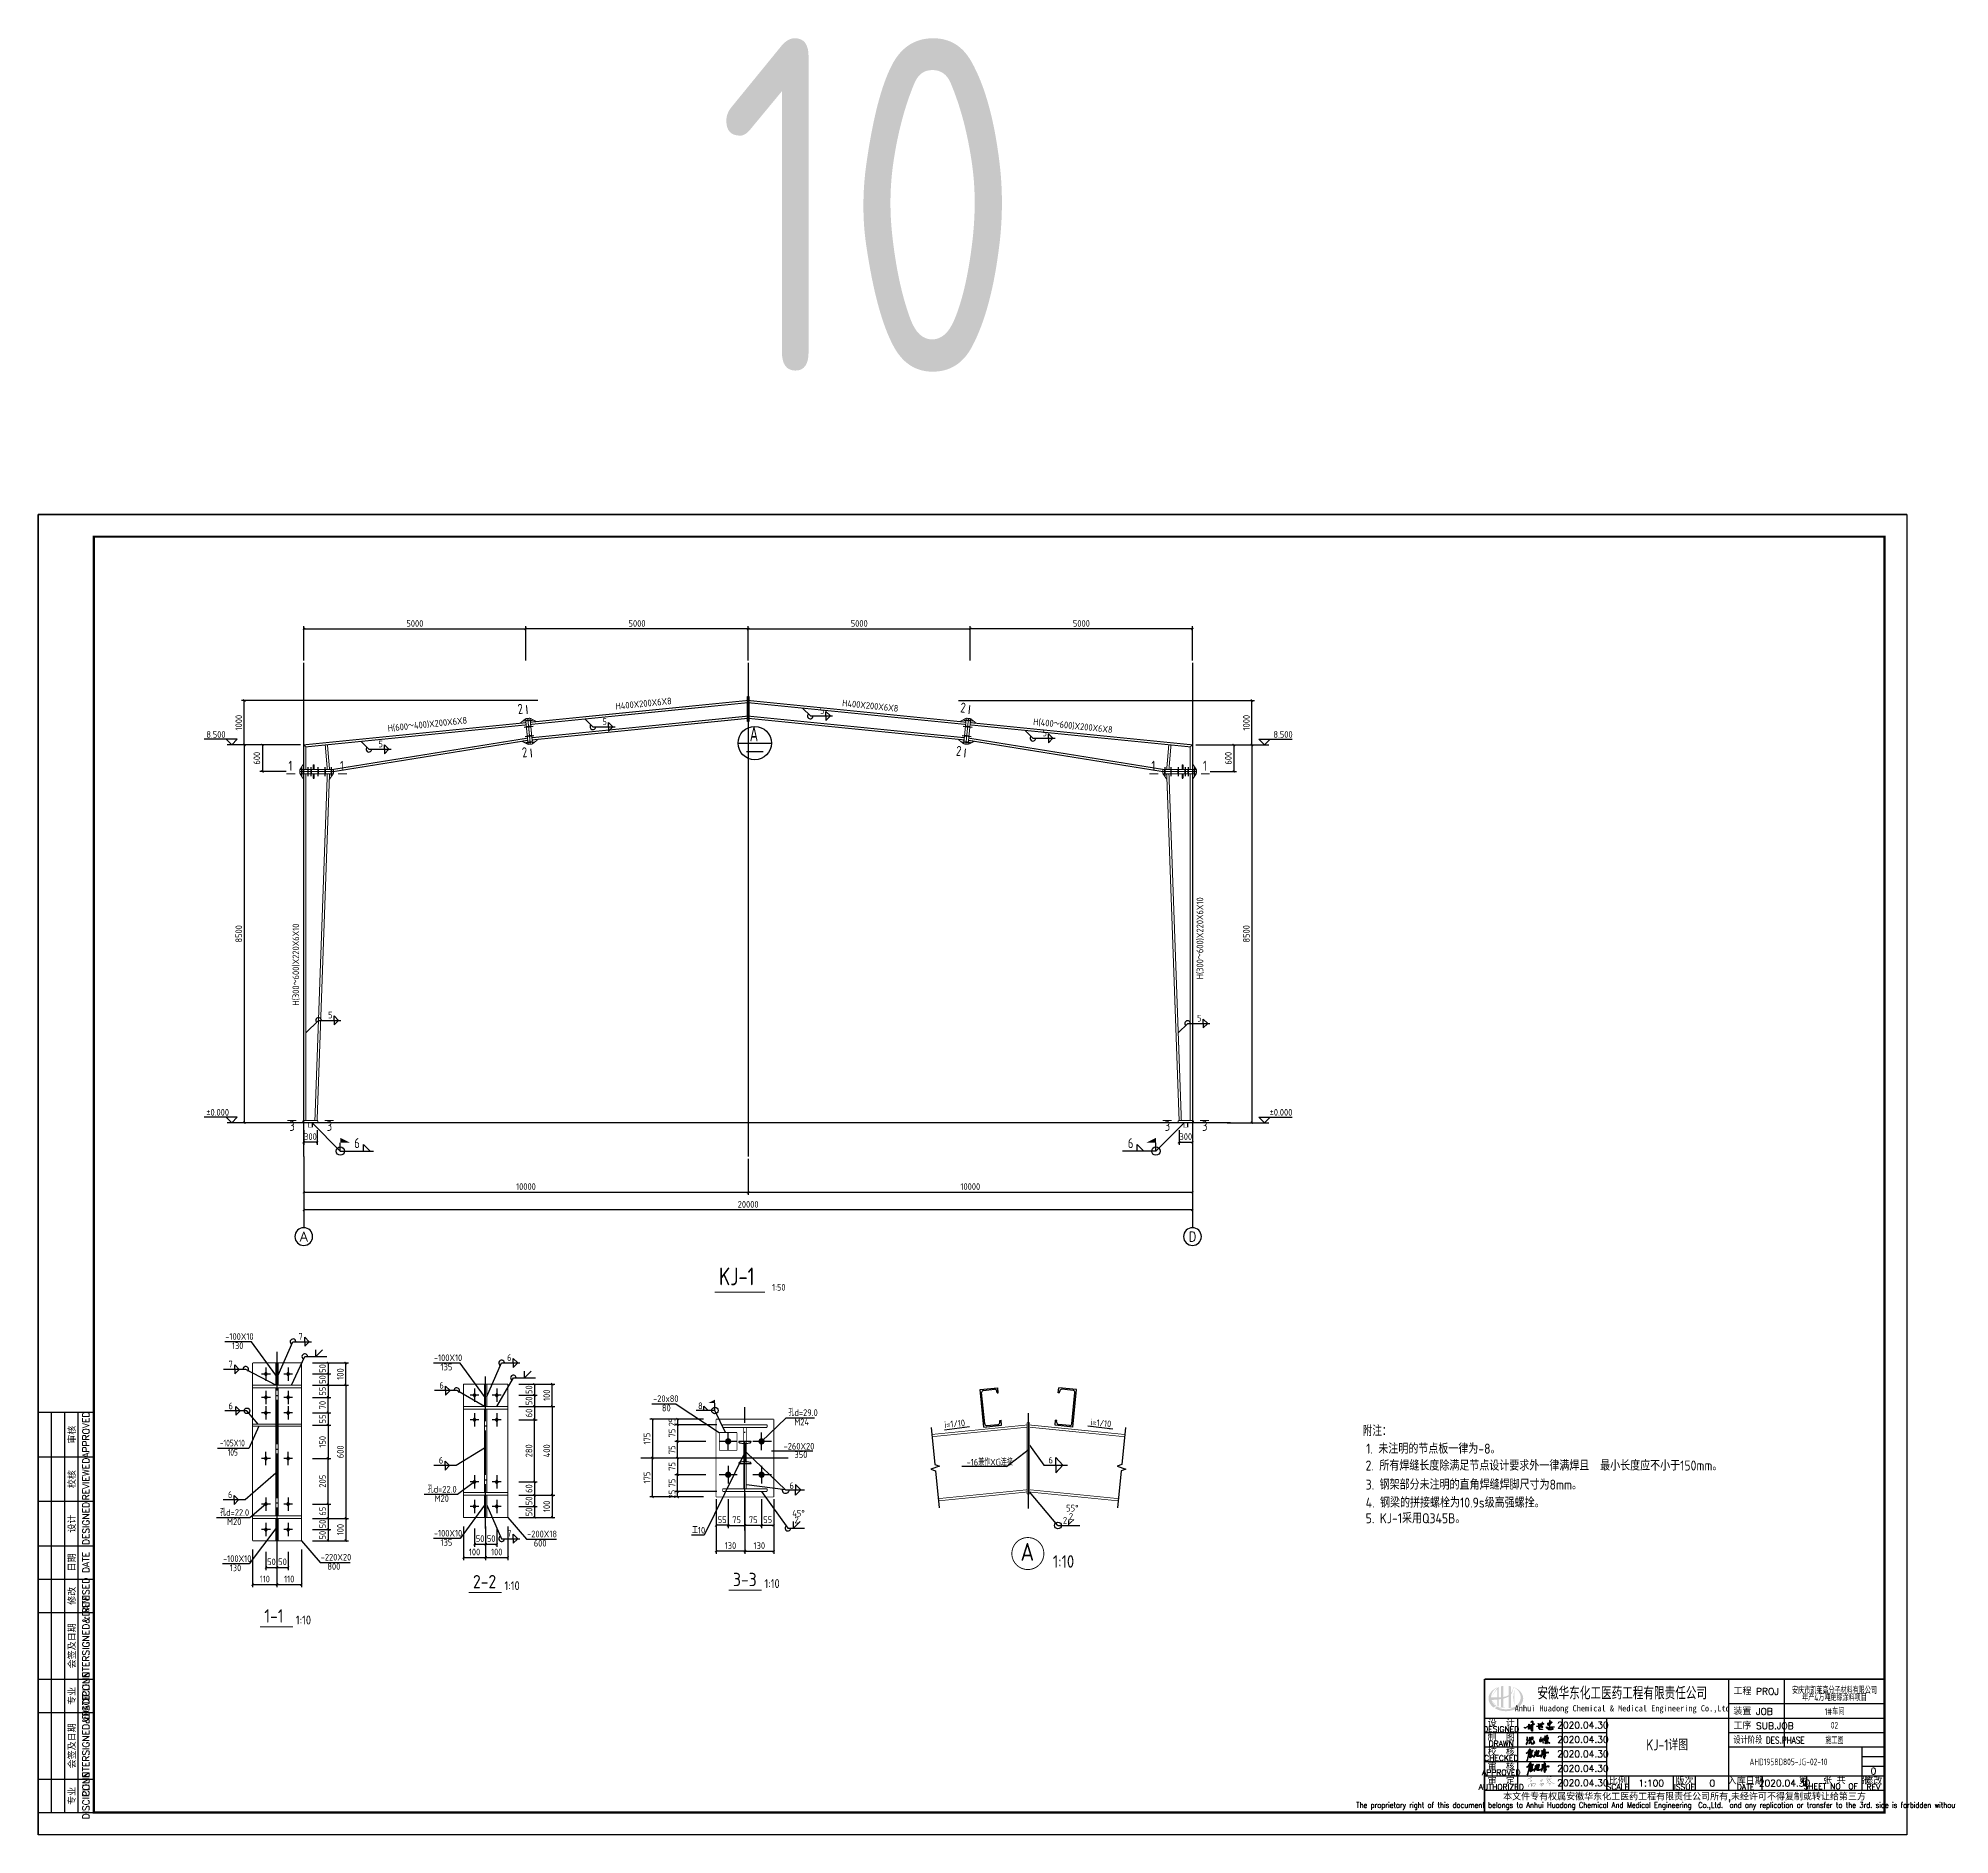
# Model space of a CAD drawing. Header units: millimetres. Extents: x 866561 to 876967, y 40200 to 44891.
# Drawn here: x 875132 to 875992, y 40208 to 41016 of the extents above; entities that cross this region are included whole.
import ezdxf
from ezdxf.enums import TextEntityAlignment as Align

# ---------------------------------------------------------------- set-up
doc = ezdxf.new("R2010")
doc.units = ezdxf.units.MM
doc.header["$LTSCALE"] = 1000
doc.header["$MEASUREMENT"] = 0
for name, pattern in [('2', [11.4, 9, -0.9, 0.6, -0.9]), ('6', [8.75, 5, -1.25, 1.25, -1.25]), ('DASH', [0.35, 0.25, -0.1]), ('DOTE', [2.42, 2, -0.2, 0.02, -0.2])]:
    doc.linetypes.add(name, pattern=pattern)
for name, color, linetype in [('10', 7, 'Continuous'), ('1000', 2, 'Continuous'), ('111', 253, '6'), ('114', 2, 'Continuous'), ('116', 1, 'Continuous'), ('14', 2, 'Continuous'), ('1530', 253, 'Continuous'), ('1534', 7, 'Continuous'), ('20', 2, 'Continuous'), ('AXIS', 3, 'Continuous'), ('AXIS_TEXT', 7, 'Continuous'), ('CON', 3, 'Continuous'), ('D2', 6, 'Continuous'), ('DIM', 7, 'Continuous'), ('DOTE', 1, 'DOTE'), ('FEN', 21, 'Continuous'), ('HATCH', 8, 'Continuous'), ('LAYER1', 51, 'Continuous'), ('M_Thin', 7, 'Continuous'), ('Prof', 2, 'Continuous'), ('PUB_TEXT', 7, 'Continuous'), ('STRUCTURE', 7, 'Continuous'), ('中文', 7, 'Continuous'), ('尺寸标注', 7, 'Continuous'), ('文字', 7, 'Continuous'), ('柱子', 8, 'Continuous'), ('标准截面(白色)', 7, 'Continuous'), ('梁集中标注', 2, 'Continuous'), ('焊缝标注', 3, 'Continuous'), ('独立基础', 2, 'Continuous'), ('索引符号标注', 253, 'Continuous'), ('编号标注', 253, 'Continuous'), ('螺栓孔标注', 253, 'Continuous'), ('轴线', 253, '2'), ('钢板标注', 253, 'Continuous')]:
    doc.layers.add(name, color=color, linetype=linetype)
doc.styles.add('_TCH_AXIS', font='COMPLEX', dxfattribs={"bigfont": 'GBCBIG'})
doc.styles.add('COMPLEX', font='COMPLEX')
doc.styles.add('ECEC_TK', font='txt_l.shx', dxfattribs={"bigfont": 'hztxt_l.shx'})
doc.styles.add('ECEC_TQ', font='txt_l.shx', dxfattribs={"bigfont": 'hztxt_l.shx'})
doc.styles.add('ECEC_TQ_S', font='')
doc.styles.add('GBHZ', font='gbenor.shx', dxfattribs={"width": 0.9, "bigfont": 'gbcbig.shx'})
doc.styles.add('TS', font='tssdeng.shx', dxfattribs={"width": 0.8, "height": 2.5, "bigfont": 'tssdchn.shx'})
doc.styles.add('TSSD_REIN', font='tssdeng.shx', dxfattribs={"width": 0.7, "bigfont": 'tssdchn.shx'})
doc.styles.get('ECEC_TQ_S').set_extended_font_data('SimSun')
doc.dimstyles.new('Y10', dxfattribs={"dimscale": 0, "dimtxt": 3, "dimasz": 0.01, "dimexe": 1.2, "dimexo": 1, "dimgap": 1, "dimtad": 1, "dimdec": 0, "dimlfac": 10, "dimzin": 0, "dimdsep": 46, "dimtxsty": 'GBHZ', "dimblk1": 'DX', "dimblk2": 'DX', "dimsah": 1, "dimcen": 0.09, "dimdle": 1, "dimadec": 0, "dimazin": 0, "dimtfac": 1, "dimtdec": 0, "dimtix": 1, "dimtmove": 2, "dimatfit": 3, "dimldrblk": 'DX', "dimfxl": 0, "dimtolj": 1, "dimtzin": 0, "dimarcsym": 0})
doc.dimstyles.new('Y50', dxfattribs={"dimscale": 0, "dimtxt": 3, "dimasz": 0.01, "dimexe": 1.2, "dimexo": 1, "dimgap": 1, "dimtad": 1, "dimdec": 0, "dimlfac": 50, "dimzin": 0, "dimdsep": 46, "dimtxsty": 'GBHZ', "dimblk1": 'DX', "dimblk2": 'DX', "dimsah": 1, "dimcen": 0.09, "dimdle": 1, "dimadec": 0, "dimazin": 0, "dimtfac": 1, "dimtdec": 0, "dimtix": 1, "dimtmove": 2, "dimatfit": 3, "dimldrblk": 'DX', "dimfxl": 0, "dimtolj": 1, "dimtzin": 0, "dimarcsym": 0})

msp = doc.modelspace()

# ---------------------------------------------------------------- texts
at = {"style": 'ECEC_TK'}
for s, p in [('APPROVED', (875153.594, 40388.139)), ('审核', (875147.094, 40388.139)), ('校核', (875147.094, 40368.139)), ('REVIEWED', (875153.594, 40368.139)), ('DESIGNED', (875153.594, 40348.139)), ('设计', (875147.094, 40348.139)), ('DATE', (875153.594, 40330.639)), ('日期', (875147.094, 40330.639)), ('修改', (875147.094, 40315.639)), ('REVISED', (875153.594, 40315.639)), ('COUNTERSIGNED&DATE', (875153.594, 40293.139)), ('会签及日期', (875147.094, 40293.139)), ('DISCIPLINE', (875153.594, 40270.639)), ('专业', (875147.094, 40270.639)), ('COUNTERSIGNED&DATE', (875153.594, 40248.139)), ('会签及日期', (875147.094, 40248.139)), ('DISCIPLINE', (875153.594, 40225.639)), ('专业', (875147.094, 40225.639))]:
    msp.add_text(s, height=3, rotation=90, dxfattribs=at).set_placement(p, align=Align.MIDDLE)
at = {"color": 7, "ltscale": 0.5, "style": 'GBHZ', "width": 0.9}
for rotation, p in [(5.688431, (875540.06, 40391.07)), (354.311569, (875605.593, 40392.333))]:
    msp.add_text('i=1/10', height=3, rotation=rotation, dxfattribs=at).set_placement(p)
for s, height, style, p in [('附注：', 4.8, 'GBHZ', (875728.249, 40387.493)), ('1. 未注明的节点板一律为-8。', 4.5, 'GBHZ', (875729.781, 40379.571)), ('工程 PROJ', 3, 'ECEC_TQ', (875895.094, 40271.139)), ('装置 JOB', 3, 'ECEC_TQ', (875895.094, 40262.139)), ('工序 SUB.JOB', 3, 'ECEC_TQ', (875895.094, 40255.639))]:
    msp.add_text(s, height=height, dxfattribs=dict(style=style)).set_placement(p)
for s, height, style, width, p in [('安徽华东化工医药工程有限责任公司', 5, 'ECEC_TQ_S', 0.7, (875845.043, 40272.139)), ('Anhui Huadong Chemical & Medical Engineering Co.,Ltd', 2.8, 'ECEC_TQ_S', 0.85, (875845.043, 40264.639)), ('The proprietary right of this document belongs to Anhui Huadong Chemical And Medical Engineering  Co.,Ltd.  and any replication or transfer to the 3rd. side is forbidden without its permission. ', 2.5, 'ECEC_TQ', 0.72, (875873.094, 40221.139))]:
    msp.add_text(s, height=height, dxfattribs=dict(style=style, width=width)).set_placement(p, align=Align.MIDDLE)
at = {"style": 'ECEC_TQ'}
for s, height, p in [('设  计', 3, (875790.594, 40258.639)), ('DESIGNED', 2.5, (875790.594, 40255.639)), ('DRAWN', 2.5, (875790.594, 40249.139)), ('制  图', 3, (875790.594, 40252.139)), ('CHECKED', 2.5, (875790.594, 40242.639)), ('校  核', 3, (875790.594, 40245.639)), ('审  核', 3, (875790.594, 40239.139)), ('APPROVED', 2.5, (875790.594, 40236.139)), ('审  定', 3, (875790.594, 40232.639)), ('比例', 3, (875843.094, 40232.639)), ('版次', 3, (875873.094, 40232.639)), ('入库日期', 3, (875900.594, 40232.639)), ('第   张 共   张', 3, (875940.594, 40232.889)), ('修改', 3, (875958.094, 40232.639)), ('AUTHORIZED', 2.5, (875790.594, 40229.639)), ('本文件专有权属安徽华东化工医药工程有限责任公司所有,未经许可不得复制或转让给第三方', 3, (875873.094, 40225.139)), ('SCALE', 2.5, (875843.094, 40229.639)), ('ISSUE', 2.5, (875873.094, 40229.639)), ('DATE', 2.5, (875900.594, 40229.639)), ('SHEET NO  OF  ', 2.5, (875940.594, 40229.889)), ('REV', 2.5, (875958.094, 40229.639))]:
    msp.add_text(s, height=height, dxfattribs=at).set_placement(p, align=Align.MIDDLE)
at = {"style": 'ECEC_TQ', "width": 0.8}
msp.add_text('设计阶段 DES.PHASE', height=3, dxfattribs=at).set_placement((875895.094, 40249.139))
at = {"style": 'ECEC_TQ'}
for tag, text, p in [('2020.04.30', ' ', (875827.338, 40257.467)), ('2020.04.30', ' ', (875827.338, 40250.967)), ('2020.04.30', ' ', (875827.338, 40244.467)), ('2020.04.30', ' ', (875827.338, 40237.967)), ('2020.04.30', ' ', (875827.338, 40231.467)), ('1:100', '1:100', (875858.094, 40231.389)), ('0', '0', (875885.594, 40231.389)), ('2020.04.30', ' ', (875918.094, 40231.389)), ('0', '0', (875958.094, 40236.805))]:
    msp.add_attdef(tag, text=text, height=3, dxfattribs=at).set_placement(p, align=Align.MIDDLE)
at = {"layer": '10', "style": 'GBHZ', "width": 0.9}
for rotation, p in [(5.711145, (875348.138, 40712.268)), (354.289775, (875546.975, 40713.08)), (5.711099, (875350.091, 40692.746)), (354.289775, (875545.025, 40693.578))]:
    msp.add_text('2', height=4.5, rotation=rotation, dxfattribs=at).set_placement(p)
for s, p in [('1', (875244.742, 40686.787)), ('1', (875267.927, 40686.787)), ('1', (875633.146, 40686.787)), ('1', (875656.331, 40686.787)), ('3', (875245.137, 40524.796)), ('3', (875261.937, 40524.796)), ('3', (875639.136, 40524.796)), ('3', (875655.936, 40524.796))]:
    msp.add_text(s, height=4.5, dxfattribs=at).set_placement(p)
at = {"layer": '1534', "style": 'GBHZ', "width": 0.9}
for s, p in [('8.500', (875207.753, 40701.641)), ('8.500', (875688.038, 40701.641)), ('%%P0.000', (875207.753, 40531.641)), ('%%P0.000', (875686.358, 40531.641))]:
    msp.add_text(s, height=3, dxfattribs=at).set_placement(p)
at = {"layer": 'AXIS', "style": 'TSSD_REIN', "width": 0.7}
for s, p in [('安庆市凯莱高分子材料有限公司', (875940.594, 40273.415)), ('年产4万吨绝缘涂料项目', (875940.594, 40270.184)), ('1#车间', (875940.594, 40263.889)), ('02', (875940.594, 40257.389)), ('施工图', (875940.594, 40250.889)), ('AHD1958D805-JG-02-10', (875919.872, 40240.932))]:
    msp.add_text(s, height=3, dxfattribs=at).set_placement(p, align=Align.MIDDLE)
at = {"layer": 'CON', "color": 7, "ltscale": 0.5, "style": 'GBHZ'}
for s, p in [('2. 所有焊缝长度除满足节点设计要求外一律满焊且  最小长度应不小于150mm。', (875729.535, 40371.987)), ('3. 钢架部分未注明的直角焊缝焊脚尺寸为8mm。', (875729.579, 40363.408)), ('4. 钢梁的拼接螺栓为10.9s级高强螺拴。', (875729.579, 40355.326)), ('5. KJ-1采用Q345B。', (875729.579, 40348.265))]:
    msp.add_text(s, height=4.5, dxfattribs=at).set_placement(p)
at = {"layer": 'FEN', "style": 'GBHZ', "width": 0.9}
for s, p in [('55%%d', (875594.772, 40353.561)), ('2', (875595.999, 40349.881)), ('2', (875593.318, 40348.103))]:
    msp.add_text(s, height=3, dxfattribs=at).set_placement(p)
at = {"layer": 'LAYER1', "color": 7, "style": 'GBHZ', "width": 0.9}
msp.add_text('-16兼作XG连接', height=3, dxfattribs=at).set_placement((875549.92, 40374.252))
at = {"layer": 'PUB_TEXT', "style": 'TS', "width": 0.8}
msp.add_text('KJ-1详图', height=5, dxfattribs=at).set_placement((875865.26, 40248.871), align=Align.MIDDLE)
at = {"layer": 'STRUCTURE', "color": 4, "style": 'GBHZ', "width": 0.9}
msp.add_text('6', height=3, dxfattribs=at).set_placement((875586.809, 40375.166))
at = {"layer": '中文', "style": 'GBHZ'}
for p in [(875341.948, 40318.174, 2.991), (875458.972, 40319.141, 2.991), (875248.044, 40302.733, -0.009)]:
    msp.add_text('1:10', height=4, dxfattribs=at).set_placement(p)
at = {"layer": '文字', "color": 6, "style": 'GBHZ'}
for s, height, p in [('A', 8, (875574.224, 40331.418)), ('1:10', 5.6, (875588.776, 40328.278, -0.009))]:
    msp.add_text(s, height=height, dxfattribs=at).set_placement(p)
at = {"layer": '柱子', "color": 7, "style": 'TSSD_REIN', "width": 0.8}
for s, height, p in [('KJ-1', 8, (875438.51, 40455.331)), ('1:50 ', 3, (875462.451, 40452.92))]:
    msp.add_text(s, height=height, dxfattribs=at).set_placement(p)
at = {"layer": '标准截面(白色)', "style": 'GBHZ', "width": 0.9}
for s, rotation, p in [('H400X200X6X8', 5.713492, (875392.074, 40714.272)), ('H400X200X6X8', 354.286508, (875493.818, 40715.828)), ('H(600～400)X200X6X8', 5.888972, (875289.547, 40704.393)), ('H(400～600)X200X6X8', 354.111029, (875579.793, 40707.427)), ('H(300～600)X220X6X10', 90, (875656.475, 40592.942)), ('H(300～600)X220X6X10', 90.000002, (875249.534, 40581.124))]:
    msp.add_text(s, height=3, rotation=rotation, dxfattribs=at).set_placement(p)
at = {"layer": '梁集中标注', "style": 'GBHZ', "width": 0.9}
msp.add_text('10', height=150, dxfattribs=at).set_placement((875437.703, 40866.341))
at = {"layer": '焊缝标注', "style": 'GBHZ'}
for s, height, width, p in [('5', 3, 0.9, (875483.92, 40712.342)), ('5', 3, 0.9, (875386.009, 40707.447)), ('5', 3, 0.9, (875584.117, 40702.323)), ('5', 3, 0.9, (875285.217, 40697.368)), ('5', 3, 0.9, (875262.576, 40575.413)), ('5', 3, 0.9, (875653.763, 40573.999)), ('6', 4.5, 0.9, (875274.359, 40517.027)), ('6', 4.5, 0.9, (875622.511, 40517.027)), ('7', 3, 0.9, (875249.226, 40430.838, -3)), ('7', 3, 0.9, (875217.737, 40418.416, -3)), ('6', 3, 0.9, (875343.131, 40421.28)), ('6', 3, 0.9, (875312.642, 40408.858)), ('6', 3, 0.9, (875217.737, 40399.55, -3)), ('-105X10', 3, 0.75, (875213.863, 40382.848)), ('105', 3, 0.75, (875217.363, 40378.698)), ('6', 3, 0.9, (875312.392, 40375.107)), ('6', 3, 0.9, (875217.487, 40359.665, -3)), ('7', 3, 0.9, (875343.131, 40342.236))]:
    msp.add_text(s, height=height, dxfattribs=dict(at, width=width)).set_placement(p)
at = {"layer": '焊缝标注', "style": 'GBHZ', "width": 0.839996}
msp.add_text('A', height=6.75, dxfattribs=at).set_placement((875452.349, 40700.051), (875456.129, 40700.051), align=Align.FIT)
at = {"layer": '焊缝标注', "linetype": 'ByBlock', "style": 'GBHZ', "width": 0.9}
for s, p in [('8', (875429.098, 40399.613)), ('6', (875470.233, 40363.728)), ('45°', (875471.489, 40351.282)), ('2', (875472.489, 40348.282))]:
    msp.add_text(s, height=3, dxfattribs=at).set_placement(p)
at = {"layer": '螺栓孔标注', "linetype": 'ByBlock', "style": 'GBHZ', "width": 0.9}
for s, p in [('-20x80', (875408.832, 40402.834)), ('80', (875412.81, 40398.6)), ('孔d=29.0', (875469.758, 40396.519)), ('M24', (875472.42, 40392.313))]:
    msp.add_text(s, height=3, dxfattribs=at).set_placement(p)
at = {"layer": '螺栓孔标注', "style": 'GBHZ', "width": 0.9}
for s, p in [('孔d=22.0', (875307.372, 40362.055)), ('M20', (875310.494, 40357.905)), ('孔d=22.0', (875213.967, 40351.614, -3)), ('M20', (875217.089, 40347.464, -3))]:
    msp.add_text(s, height=3, dxfattribs=at).set_placement(p)
at = {"layer": '轴线', "color": 61, "linetype": 'ByBlock', "style": 'GBHZ'}
for s, p in [('3-3', (875444.793, 40319.98, 3)), ('2-2', (875327.769, 40319.013, 3)), ('1-1', (875233.864, 40303.571))]:
    msp.add_text(s, height=6, dxfattribs=at).set_placement(p)
at = {"layer": '钢板标注', "style": 'GBHZ', "width": 0.9}
for s, p in [('-100X10', (875216.271, 40430.777, -3)), ('130', (875219.271, 40426.627, -3)), ('-100X10', (875310.175, 40421.219)), ('135', (875313.175, 40417.069)), ('-100X10', (875310.175, 40342.297)), ('-200X18', (875352.131, 40341.942)), ('135', (875313.175, 40338.147)), ('600', (875355.131, 40337.792)), ('-100X10', (875215.271, 40330.855, -3)), ('130', (875218.271, 40326.705, -3)), ('-220X20', (875259.226, 40331.501, -3)), ('800', (875262.226, 40327.351, -3))]:
    msp.add_text(s, height=3, dxfattribs=at).set_placement(p)
at = {"layer": '钢板标注', "linetype": 'ByBlock', "style": 'GBHZ', "width": 0.9}
for s, p in [('-260X20', (875467.568, 40381.412)), ('350', (875472.46, 40377.649)), ('工10', (875426.331, 40343.637))]:
    msp.add_text(s, height=3, dxfattribs=at).set_placement(p)

# ---------------------------------------------------------------- blocks, each defined once
blk = doc.blocks.new('A$C744C32FA')
at = {"const_width": 30}
for points in [[(-2326, 582), (-2064, 692), (-1816, 796), (-1490, 848), (-1270, 844)], [(-1936, 1093), (-1737, 1077), (-1648, 1041), (-1810, 905)], [(-1731, 663), (-1881, 583), (-1870, 98)], [(-1827, 396), (-1624, 407), (-1683, 178), (-1785, 172)], [(-164, 18), (-164, 609), (181, 609), (259, 574), (264, 359)], [(-164, 314), (-7, 353), (104, 403)], [(-134, 116), (-29, 188), (93, 237), (170, 221), (209, 331), (264, 359)], [(942, 898), (1107, 926), (1169, 977), (1294, 1000)], [(948, 580), (1073, 676), (1203, 739), (1357, 744), (1391, 773)], [(1507, 561), (1490, 391), (1400, 274), (1309, 157), (1214, 34), (1126, -80), (1076, -119)], [(1096, 313), (1232, 433), (1357, 563), (1402, 586)], [(1192, 881), (1164, 478), (1155, 349)], [(1369, -2), (1421, -24), (1477, -51)], [(1510, 451), (1603, 321), (1697, 211), (1854, 88), (1967, -1), (2044, -62), (2137, -96), (2323, -163), (2364, -162), (2404, -149), (2384, -156)], [(1530, 654), (1647, 720), (1785, 749), (1891, 785), (2007, 796)], [(1541, 978), (1734, 989), (1818, 1000), (1872, 989)], [(1603, 465), (1698, 528), (1794, 557), (1966, 568), (2003, 590)], [(1706, 987), (1698, 528)], [(-2108, -913), (-2158, -364), (-1863, -238), (-1491, -154), (-1069, -179), (-858, -255), (-909, -331), (-1198, -765)], [(-1677, -676), (-1677, -347)], [(-1677, -415), (-1452, -396), (-1441, -504), (-1677, -676)], [(-238, -177), (-238, -696)], [(-193, -327), (-59, -250), (154, -178), (450, -162), (558, -210), (534, -366), (450, -489), (346, -609)], [(-47, -485), (45, -414), (178, -350), (322, -338)], [(-3, -681), (142, -597), (326, -529), (398, -549)], [(1332, -239), (1431, -185), (1526, -163), (1671, -155), (1722, -174), (1703, -260), (1445, -564)]]:
    blk.add_lwpolyline(points, dxfattribs=at)
blk = doc.blocks.new('ZYC')
h = blk.add_hatch()
h.set_pattern_fill('ANSI31', color=256, scale=0.01, style=0)
h.paths.add_polyline_path([(0.191716, 0.193383), (0.190548, 0.202253), (0.193921, 0.209), (0.201718, 0.213388), (0.217472, 0.22272), (0.225169, 0.22774), (0.240061, 0.238394), (0.258667, 0.248519), (0.268004, 0.25352), (0.28674, 0.263401), (0.294628, 0.264902), (0.298717, 0.265243), (0.306745, 0.265068), (0.308789, 0.264548), (0.309735, 0.261709), (0.308412, 0.260067), (0.297475, 0.244701), (0.290436, 0.237662), (0.27507, 0.226725), (0.252355, 0.212968), (0.241647, 0.204333), (0.223391, 0.185047), (0.223622, 0.181464), (0.224421, 0.179466), (0.226725, 0.176712), (0.25062, 0.191577), (0.262092, 0.200013), (0.283406, 0.218389), (0.297409, 0.232393), (0.304411, 0.239395), (0.318415, 0.253398), (0.320906, 0.2583), (0.321641, 0.261237), (0.321749, 0.266735), (0.319516, 0.270611), (0.318508, 0.272625), (0.316748, 0.276738), (0.301969, 0.277631), (0.294072, 0.276555), (0.280072, 0.271736), (0.264068, 0.263734), (0.256066, 0.259733), (0.240061, 0.251731), (0.233868, 0.248283), (0.230965, 0.245742), (0.226725, 0.240061), (0.214987, 0.236586), (0.209117, 0.233284), (0.200051, 0.225058), (0.192716, 0.217722), (0.189048, 0.214055), (0.181713, 0.20672), (0.175712, 0.20672), (0.172711, 0.20672), (0.166709, 0.20672), (0.172241, 0.193666), (0.177845, 0.187261), (0.190049, 0.180046), (0.195383, 0.177379), (0.198051, 0.176045), (0.203385, 0.173378), (0.207386, 0.173378), (0.209387, 0.173378), (0.213388, 0.173378), (0.213388, 0.177379), (0.213388, 0.179379), (0.213388, 0.18338), (0.203895, 0.184399), (0.19865, 0.18682)], flags=17)
h.paths.add_polyline_path([(0.260067, 0.325083), (0.264264, 0.330433), (0.265218, 0.335201), (0.263401, 0.341754), (0.273403, 0.351757), (0.278405, 0.356758), (0.288407, 0.366761), (0.291736, 0.3701), (0.290871, 0.376157), (0.28674, 0.37843), (0.278712, 0.378605), (0.274623, 0.378265), (0.266735, 0.376763), (0.252423, 0.368751), (0.245056, 0.365067), (0.230059, 0.358425), (0.229248, 0.364334), (0.231514, 0.368865), (0.236727, 0.371762), (0.24131, 0.378456), (0.242225, 0.383948), (0.240061, 0.391767), (0.237394, 0.394434), (0.23606, 0.395768), (0.233393, 0.398435), (0.230812, 0.400649), (0.226589, 0.399804), (0.225058, 0.396768), (0.223796, 0.391416), (0.22476, 0.38756), (0.228392, 0.383431), (0.228282, 0.380033), (0.227931, 0.378275), (0.226725, 0.375096), (0.210128, 0.354559), (0.200583, 0.345014), (0.180046, 0.328417), (0.176798, 0.323736), (0.172234, 0.322025), (0.166709, 0.323416), (0.178469, 0.342442), (0.183551, 0.352606), (0.191716, 0.373429), (0.201873, 0.398707), (0.206875, 0.411378), (0.216722, 0.436778), (0.22205, 0.441004), (0.226849, 0.441964), (0.233393, 0.440113), (0.248453, 0.432139), (0.25582, 0.427786), (0.270069, 0.41844), (0.272101, 0.414456), (0.275664, 0.412674), (0.280072, 0.413439), (0.283545, 0.409176), (0.284465, 0.405498), (0.283406, 0.400102), (0.280739, 0.400102), (0.279405, 0.400102), (0.276738, 0.400102), (0.276738, 0.396101), (0.276738, 0.394101), (0.276738, 0.3901), (0.28136, 0.388617), (0.285266, 0.389733), (0.288407, 0.393434), (0.294513, 0.396574), (0.297302, 0.401595), (0.296743, 0.408438), (0.288829, 0.417849), (0.283914, 0.422062), (0.273403, 0.428443), (0.271371, 0.432428), (0.267808, 0.434209), (0.263401, 0.433444), (0.255242, 0.439075), (0.251443, 0.442528), (0.245063, 0.450115), (0.250169, 0.45385), (0.253741, 0.455041), (0.260067, 0.455117), (0.278071, 0.461118), (0.287073, 0.464119), (0.305078, 0.47012), (0.307079, 0.469454), (0.308079, 0.46912), (0.310079, 0.468453), (0.308047, 0.464468), (0.304484, 0.462687), (0.300077, 0.463452), (0.298029, 0.461617), (0.297467, 0.459366), (0.29841, 0.456784), (0.29992, 0.453737), (0.30418, 0.452885), (0.306745, 0.455117), (0.317554, 0.46467), (0.323777, 0.468819), (0.336753, 0.475122), (0.340537, 0.478163), (0.341693, 0.48221), (0.340087, 0.486791), (0.336555, 0.489096), (0.331527, 0.48742), (0.330085, 0.483457), (0.321138, 0.480474), (0.316169, 0.479764), (0.306745, 0.480123), (0.280007, 0.473028), (0.266668, 0.46936), (0.240061, 0.461785), (0.207415, 0.451644), (0.191305, 0.445603), (0.160041, 0.431777), (0.160041, 0.434445), (0.160041, 0.435778), (0.160041, 0.438446), (0.175951, 0.452059), (0.184342, 0.458436), (0.201718, 0.47012), (0.208786, 0.474159), (0.212013, 0.478769), (0.213388, 0.486791), (0.216455, 0.489686), (0.2192, 0.490602), (0.223391, 0.490125), (0.229399, 0.500791), (0.2324, 0.506125), (0.238394, 0.516799), (0.240292, 0.524601), (0.23989, 0.529424), (0.236727, 0.536804), (0.23122, 0.540793), (0.226675, 0.541702), (0.220056, 0.540138), (0.210721, 0.53547), (0.206053, 0.533136), (0.196717, 0.528469), (0.198138, 0.538459), (0.198805, 0.543461), (0.200051, 0.553475), (0.196461, 0.554633), (0.193383, 0.556809), (0.184756, 0.554008), (0.180368, 0.550816), (0.175045, 0.543472), (0.17106, 0.54144), (0.169278, 0.537877), (0.170044, 0.53347), (0.172586, 0.532424), (0.174961, 0.533017), (0.176712, 0.535137), (0.179281, 0.539518), (0.183438, 0.541299), (0.188382, 0.540138), (0.181593, 0.526145), (0.177529, 0.519371), (0.168376, 0.506796), (0.153706, 0.492126), (0.146371, 0.484791), (0.1317, 0.47012), (0.128502, 0.463222), (0.125929, 0.459914), (0.120031, 0.455117), (0.119718, 0.451241), (0.121465, 0.448329), (0.125032, 0.446781), (0.14237, 0.464119), (0.151039, 0.472788), (0.168376, 0.490125), (0.176855, 0.50538), (0.184361, 0.512491), (0.200051, 0.520133), (0.209619, 0.525556), (0.215731, 0.527084), (0.226725, 0.526802), (0.227399, 0.518581), (0.226187, 0.513733), (0.221723, 0.506796), (0.205052, 0.490125), (0.196717, 0.48179), (0.180046, 0.465119), (0.164681, 0.45382), (0.157012, 0.448152), (0.141703, 0.436778), (0.125543, 0.421827), (0.116221, 0.415266), (0.096691, 0.405104), (0.075353, 0.394434), (0.064683, 0.3891), (0.043344, 0.37843), (0.039561, 0.375389), (0.038404, 0.371342), (0.04001, 0.366761), (0.044025, 0.366183), (0.046402, 0.366579), (0.050013, 0.368428), (0.072366, 0.379063), (0.083391, 0.384742), (0.105027, 0.396768), (0.108068, 0.400552), (0.112115, 0.401708), (0.116697, 0.400102), (0.119301, 0.403486), (0.121159, 0.404972), (0.125032, 0.406771), (0.129622, 0.401536), (0.130984, 0.396997), (0.130033, 0.3901), (0.132416, 0.389778), (0.133821, 0.388841), (0.135035, 0.386766), (0.137361, 0.391613), (0.137763, 0.394832), (0.136702, 0.400102), (0.139084, 0.400424), (0.14049, 0.401361), (0.141703, 0.403437), (0.142311, 0.400158), (0.143727, 0.39827), (0.146704, 0.396768), (0.146704, 0.383431), (0.146704, 0.376763), (0.146704, 0.363426), (0.140696, 0.341072), (0.138346, 0.329655), (0.135035, 0.306745), (0.132367, 0.293408), (0.131034, 0.28674), (0.128366, 0.273403), (0.127033, 0.268069), (0.126366, 0.265401), (0.125032, 0.260067), (0.122365, 0.24673), (0.121031, 0.240061), (0.118364, 0.226725), (0.11356, 0.208243), (0.111552, 0.198873), (0.108361, 0.180046), (0.102725, 0.164542), (0.100682, 0.156368), (0.098359, 0.140036), (0.09169, 0.113362), (0.088356, 0.100026), (0.081688, 0.073352), (0.078954, 0.060999), (0.07691, 0.054867), (0.071685, 0.043344), (0.0677, 0.041312), (0.065919, 0.037749), (0.066684, 0.033342), (0.064309, 0.030053), (0.059994, 0.029334), (0.056681, 0.031675), (0.055039, 0.032998), (0.0522, 0.032051), (0.05168, 0.030008), (0.050619, 0.024737), (0.051021, 0.021518), (0.053347, 0.016671), (0.058015, 0.016671), (0.060349, 0.016671), (0.065017, 0.016671), (0.072748, 0.023017), (0.076093, 0.027477), (0.08002, 0.036676), (0.096852, 0.082021), (0.10329, 0.105741), (0.111695, 0.153373), (0.123489, 0.195437), (0.128188, 0.21692), (0.135035, 0.260067), (0.139151, 0.267954), (0.14028, 0.272845), (0.140036, 0.281739), (0.142036, 0.283739), (0.143037, 0.28474), (0.145037, 0.28674), (0.143542, 0.294629), (0.143202, 0.298717), (0.14337, 0.306745), (0.145753, 0.307067), (0.147158, 0.308004), (0.148371, 0.310079), (0.151852, 0.30332), (0.152939, 0.299332), (0.153373, 0.291741), (0.1596, 0.295381), (0.16241, 0.299597), (0.163375, 0.306745), (0.166043, 0.306745), (0.167376, 0.306745), (0.170044, 0.306745), (0.175842, 0.313591), (0.179298, 0.316701), (0.186714, 0.321749), (0.209947, 0.339025), (0.223075, 0.346279), (0.250064, 0.356758), (0.256309, 0.362147), (0.262023, 0.363575), (0.270069, 0.361759), (0.258066, 0.349756), (0.252065, 0.343755), (0.240061, 0.331752), (0.221278, 0.318573), (0.211941, 0.311904), (0.193383, 0.29841), (0.19135, 0.294425), (0.187788, 0.292643), (0.18338, 0.293408), (0.182047, 0.288074), (0.18138, 0.285406), (0.180046, 0.280072), (0.184714, 0.280072), (0.187048, 0.280072), (0.191716, 0.280072), (0.206195, 0.295761), (0.214909, 0.302731), (0.233393, 0.313414), (0.233393, 0.310079), (0.233393, 0.308412), (0.233393, 0.305078), (0.218728, 0.293893), (0.212196, 0.286272), (0.203385, 0.270069), (0.200631, 0.267765), (0.198634, 0.266966), (0.19505, 0.266735), (0.189666, 0.263481), (0.18728, 0.259664), (0.186714, 0.253398), (0.189781, 0.250503), (0.192527, 0.249588), (0.196717, 0.250064), (0.210088, 0.262029), (0.216756, 0.268031), (0.230059, 0.280072), (0.233393, 0.280072), (0.233393, 0.283406), (0.241741, 0.284611), (0.245996, 0.286029), (0.253398, 0.290074), (0.253398, 0.288741), (0.253398, 0.28674), (0.260067, 0.28674), (0.263401, 0.28674), (0.263401, 0.289407), (0.263401, 0.290741), (0.263401, 0.293408), (0.268765, 0.293057), (0.27265, 0.295276), (0.27507, 0.300077), (0.276013, 0.302659), (0.275451, 0.30491), (0.273403, 0.306745), (0.262225, 0.306789), (0.255894, 0.30481), (0.24673, 0.29841), (0.245088, 0.297087), (0.242248, 0.298033), (0.241729, 0.300077), (0.247981, 0.31079), (0.251728, 0.3159)])
h.paths.add_polyline_path([(0.172311, 0.351862), (0.151706, 0.320082), (0.148813, 0.335949), (0.149997, 0.345425), (0.156707, 0.360092), (0.156707, 0.372762), (0.156707, 0.379097), (0.156707, 0.391767), (0.151817, 0.400719), (0.150635, 0.406629), (0.151706, 0.416773), (0.165234, 0.42378), (0.172311, 0.426813), (0.186714, 0.431777), (0.191949, 0.436367), (0.196489, 0.437729), (0.203385, 0.436778), (0.200919, 0.423723), (0.198862, 0.417208), (0.193383, 0.405104), (0.180884, 0.369351)], flags=16)
h = blk.add_hatch()
h.set_pattern_fill('ANSI31', color=256, scale=0.01, style=0)
h.paths.add_polyline_path([(0.43011, 0.364093), (0.43011, 0.382765), (0.43011, 0.420108), (0.42674, 0.42542), (0.425073, 0.428087), (0.421775, 0.433444), (0.420561, 0.431369), (0.419156, 0.430432), (0.416773, 0.43011), (0.418678, 0.415427), (0.419679, 0.408091), (0.421775, 0.393434), (0.419006, 0.369579), (0.418668, 0.357391), (0.420108, 0.333419), (0.41744, 0.328084), (0.416107, 0.325417), (0.413439, 0.320082), (0.414054, 0.309347), (0.413343, 0.303662), (0.410105, 0.293408), (0.399991, 0.290918), (0.394373, 0.286237), (0.3901, 0.276738), (0.380676, 0.253935), (0.376645, 0.242177), (0.370095, 0.218389), (0.370095, 0.208387), (0.370095, 0.203385), (0.370095, 0.193383), (0.375842, 0.191199), (0.380817, 0.192305), (0.385099, 0.196717), (0.391767, 0.210054), (0.395101, 0.216722), (0.40177, 0.230059), (0.408931, 0.250792), (0.412599, 0.261129), (0.420108, 0.281739), (0.437767, 0.278859), (0.447218, 0.274133), (0.460118, 0.261734), (0.478724, 0.251609), (0.48806, 0.246608), (0.506796, 0.236727), (0.514554, 0.239101), (0.520234, 0.238155), (0.526802, 0.233393), (0.553475, 0.233393), (0.566812, 0.233393), (0.593485, 0.233393), (0.62211, 0.240615), (0.63627, 0.245335), (0.663503, 0.256732), (0.667504, 0.258733), (0.669505, 0.259733), (0.673506, 0.261734), (0.673506, 0.265068), (0.673506, 0.266735), (0.673506, 0.270069), (0.65194, 0.26343), (0.641248, 0.259755), (0.620159, 0.251731), (0.606822, 0.249064), (0.600154, 0.24773), (0.586817, 0.245063), (0.583483, 0.244396), (0.581816, 0.244062), (0.578481, 0.243396), (0.555142, 0.243396), (0.543472, 0.243396), (0.520133, 0.243396), (0.507672, 0.251585), (0.500819, 0.255011), (0.486791, 0.260067), (0.482384, 0.259302), (0.478821, 0.261083), (0.476789, 0.265068), (0.468212, 0.269419), (0.464099, 0.272162), (0.456784, 0.278405), (0.44933, 0.281676), (0.445738, 0.284191), (0.440113, 0.290074), (0.434588, 0.288683), (0.430024, 0.290394), (0.426776, 0.295076), (0.421963, 0.300651), (0.42138, 0.307062), (0.425109, 0.313414), (0.425389, 0.319104), (0.426579, 0.322279), (0.43011, 0.32675)])
h.paths.add_polyline_path([(0.403437, 0.278405), (0.406483, 0.276895), (0.407335, 0.272635), (0.405104, 0.270069), (0.400789, 0.261552), (0.399657, 0.256267), (0.400102, 0.24673), (0.39271, 0.233425), (0.389042, 0.226756), (0.381764, 0.213388), (0.381342, 0.220741), (0.38169, 0.224569), (0.383431, 0.231726), (0.387336, 0.251661), (0.391694, 0.261829)], flags=16)
h.paths.add_polyline_path([(0.588484, 0.380097), (0.597359, 0.395706), (0.599993, 0.405487), (0.600154, 0.423442), (0.602821, 0.427443), (0.604155, 0.429443), (0.606822, 0.433444), (0.609698, 0.450594), (0.610376, 0.459401), (0.610156, 0.476789), (0.598944, 0.481275), (0.592073, 0.482039), (0.580149, 0.480123), (0.570106, 0.473686), (0.564651, 0.470958), (0.553475, 0.466786), (0.532919, 0.449159), (0.522205, 0.440789), (0.500128, 0.425109), (0.49688, 0.420428), (0.492316, 0.418716), (0.486791, 0.420108), (0.491278, 0.43132), (0.492041, 0.438191), (0.490125, 0.450115), (0.494812, 0.458618), (0.496281, 0.463759), (0.496794, 0.473455), (0.499861, 0.47635), (0.502606, 0.477265), (0.506796, 0.476789), (0.506796, 0.471454), (0.506796, 0.468787), (0.506796, 0.463452), (0.509464, 0.463452), (0.510797, 0.463452), (0.513465, 0.463452), (0.515512, 0.465287), (0.516075, 0.467538), (0.515132, 0.47012), (0.510092, 0.473944), (0.508393, 0.479041), (0.510131, 0.485124), (0.507303, 0.490115), (0.504099, 0.492404), (0.498461, 0.49346), (0.488222, 0.480646), (0.484231, 0.472663), (0.480123, 0.456784), (0.480123, 0.446114), (0.480123, 0.44078), (0.480123, 0.43011), (0.479456, 0.426109), (0.479123, 0.424109), (0.478456, 0.420108), (0.476455, 0.408104), (0.475455, 0.402103), (0.473455, 0.3901), (0.476237, 0.379607), (0.477248, 0.374214), (0.478456, 0.363426), (0.481123, 0.342088), (0.482457, 0.331418), (0.485124, 0.310079), (0.485298, 0.298264), (0.487209, 0.291767), (0.49346, 0.281739), (0.496025, 0.279507), (0.500285, 0.280359), (0.501795, 0.283406), (0.503893, 0.285053), (0.503893, 0.288427), (0.501795, 0.290074), (0.499128, 0.306078), (0.497794, 0.31408), (0.495127, 0.330085), (0.489921, 0.35095), (0.488548, 0.361927), (0.488458, 0.383431), (0.486111, 0.392492), (0.486514, 0.398136), (0.490125, 0.406771), (0.501156, 0.411552), (0.506476, 0.415099), (0.515132, 0.423442), (0.518173, 0.427226), (0.52222, 0.428382), (0.526802, 0.426776), (0.528325, 0.424212), (0.526432, 0.420426), (0.523467, 0.420108), (0.523467, 0.406771), (0.526802, 0.406771), (0.526802, 0.410105), (0.528135, 0.410105), (0.528802, 0.410105), (0.530136, 0.410105), (0.530136, 0.3901), (0.530136, 0.380097), (0.530136, 0.360092), (0.528293, 0.359691), (0.5264, 0.361584), (0.526802, 0.363426), (0.523467, 0.363426), (0.523467, 0.336753), (0.528881, 0.328693), (0.530475, 0.323117), (0.530136, 0.313414), (0.528802, 0.313414), (0.526802, 0.313414), (0.526802, 0.283406), (0.526802, 0.270069), (0.524959, 0.270471), (0.523066, 0.268578), (0.523467, 0.266735), (0.520133, 0.266735), (0.520133, 0.253398), (0.522801, 0.253398), (0.524134, 0.253398), (0.526802, 0.253398), (0.525278, 0.250835), (0.527171, 0.247049), (0.530136, 0.24673), (0.530136, 0.249397), (0.530136, 0.250731), (0.530136, 0.253398), (0.532803, 0.253398), (0.534137, 0.253398), (0.536804, 0.253398), (0.536804, 0.283406), (0.536804, 0.303411), (0.543701, 0.304362), (0.54824, 0.303), (0.553475, 0.29841), (0.555117, 0.297087), (0.557957, 0.298033), (0.558476, 0.300077), (0.574642, 0.330198), (0.580858, 0.346774)])
h.paths.add_polyline_path([(0.540138, 0.37943), (0.540138, 0.400769), (0.540138, 0.443447), (0.544251, 0.445207), (0.546265, 0.446215), (0.550141, 0.448448), (0.558596, 0.455637), (0.56343, 0.458745), (0.57348, 0.463452), (0.582783, 0.469318), (0.589185, 0.470919), (0.600154, 0.47012), (0.600154, 0.462118), (0.600154, 0.458117), (0.600154, 0.450115), (0.591126, 0.428275), (0.587717, 0.416684), (0.583483, 0.393434), (0.583483, 0.395435), (0.583483, 0.396435), (0.583483, 0.398435), (0.582816, 0.396435), (0.582482, 0.395435), (0.581816, 0.393434), (0.576481, 0.37743), (0.573814, 0.369428), (0.568479, 0.353424), (0.563693, 0.335475), (0.560283, 0.326609), (0.551808, 0.310079), (0.549387, 0.31488), (0.545503, 0.317099), (0.540138, 0.316748), (0.541325, 0.320626), (0.540852, 0.323466), (0.538471, 0.32675), (0.535708, 0.32972), (0.536562, 0.33484), (0.540138, 0.336753)], flags=16)
h.paths.add_polyline_path([(0.526802, 0.393434), (0.520133, 0.393434), (0.520133, 0.383431), (0.518799, 0.383431), (0.518133, 0.383431), (0.516799, 0.383431), (0.515643, 0.375402), (0.516436, 0.370647), (0.520133, 0.363426), (0.523467, 0.363426), (0.523467, 0.366761), (0.524801, 0.366761), (0.525468, 0.366761), (0.526802, 0.366761)], flags=17)
h.paths.add_polyline_path([(0.526802, 0.406771), (0.523467, 0.406771), (0.523467, 0.410105), (0.520133, 0.410105), (0.518021, 0.403641), (0.517335, 0.400213), (0.516799, 0.393434), (0.526802, 0.393434)], flags=17)
h.paths.add_polyline_path([(0.520133, 0.273403), (0.517168, 0.273722), (0.515275, 0.277508), (0.516799, 0.280072), (0.515322, 0.280274), (0.514189, 0.279708), (0.513465, 0.278405), (0.509053, 0.274123), (0.507947, 0.269148), (0.510131, 0.263401), (0.5139, 0.263267), (0.516665, 0.260502), (0.516799, 0.256732), (0.520133, 0.256732)], flags=17)
h = blk.add_hatch()
h.set_pattern_fill('ANSI31', color=256, scale=0.01, style=0)
h.paths.add_polyline_path([(0.871345, 0.42887), (0.877014, 0.441542), (0.888561, 0.466786), (0.887043, 0.470041), (0.883569, 0.471431), (0.880225, 0.47012), (0.880225, 0.474121), (0.880225, 0.476122), (0.880225, 0.480123), (0.876842, 0.482728), (0.875355, 0.484586), (0.873557, 0.488458), (0.879788, 0.497952), (0.883563, 0.502415), (0.891895, 0.510131), (0.894109, 0.512712), (0.893264, 0.516935), (0.890228, 0.518466), (0.882117, 0.518604), (0.877851, 0.517893), (0.870223, 0.515132), (0.864821, 0.52111), (0.862839, 0.525469), (0.861887, 0.53347), (0.856662, 0.54685), (0.853994, 0.553519), (0.848551, 0.566812), (0.84612, 0.570258), (0.84256, 0.571445), (0.838548, 0.570146), (0.834376, 0.55897), (0.831649, 0.553515), (0.825211, 0.543472), (0.818543, 0.523467), (0.815209, 0.513465), (0.80854, 0.49346), (0.80654, 0.491459), (0.80554, 0.490459), (0.803539, 0.488458), (0.781826, 0.478132), (0.770242, 0.474043), (0.746858, 0.468453), (0.740671, 0.46563), (0.734812, 0.466802), (0.730187, 0.471787), (0.727621, 0.474019), (0.723362, 0.473167), (0.721851, 0.47012), (0.719419, 0.466675), (0.721173, 0.461415), (0.725186, 0.460118), (0.733628, 0.455915), (0.739244, 0.455113), (0.748525, 0.456784), (0.758528, 0.460118), (0.763529, 0.461785), (0.773531, 0.465119), (0.784076, 0.470453), (0.790119, 0.47223), (0.801872, 0.473455), (0.796442, 0.457016), (0.794098, 0.448645), (0.790202, 0.431777), (0.761914, 0.411004), (0.748191, 0.399958), (0.721851, 0.376763), (0.719546, 0.373426), (0.720255, 0.369169), (0.723519, 0.366761), (0.746674, 0.380799), (0.757642, 0.389367), (0.776866, 0.408438), (0.766118, 0.376456), (0.760783, 0.360452), (0.750192, 0.328417), (0.732723, 0.310244), (0.722265, 0.302226), (0.700179, 0.290074), (0.697284, 0.287008), (0.696369, 0.284262), (0.696845, 0.280072), (0.699684, 0.279157), (0.701079, 0.278459), (0.703513, 0.276738), (0.712713, 0.280665), (0.717172, 0.28401), (0.723519, 0.291741), (0.726659, 0.297847), (0.73168, 0.300636), (0.738522, 0.300077), (0.720634, 0.265553), (0.713177, 0.247249), (0.701846, 0.210054), (0.699024, 0.203867), (0.700195, 0.198008), (0.705181, 0.193383), (0.717185, 0.221389), (0.723187, 0.235393), (0.735188, 0.263401), (0.750469, 0.286767), (0.759738, 0.297752), (0.7802, 0.316748), (0.7802, 0.32675), (0.776866, 0.32675), (0.763667, 0.311956), (0.756997, 0.304619), (0.743524, 0.290074), (0.744225, 0.299963), (0.746137, 0.305318), (0.751859, 0.313414), (0.758927, 0.317452), (0.762153, 0.322062), (0.763529, 0.330085), (0.767936, 0.329319), (0.771499, 0.331101), (0.773531, 0.335086), (0.781822, 0.339679), (0.785726, 0.342873), (0.791869, 0.35009), (0.796661, 0.349308), (0.799884, 0.350229), (0.803539, 0.353424), (0.803539, 0.356091), (0.803539, 0.357425), (0.803539, 0.360092), (0.807755, 0.360184), (0.810113, 0.36097), (0.813542, 0.363426), (0.813542, 0.366761), (0.810207, 0.366761), (0.810207, 0.369428), (0.810207, 0.370762), (0.810207, 0.373429), (0.812875, 0.373429), (0.814208, 0.373429), (0.816876, 0.373429), (0.815817, 0.378825), (0.816736, 0.382503), (0.82021, 0.386766), (0.822877, 0.386766), (0.824211, 0.386766), (0.826878, 0.386766), (0.825691, 0.390644), (0.826165, 0.393484), (0.828545, 0.396768), (0.829759, 0.394693), (0.831164, 0.393756), (0.833547, 0.393434), (0.833547, 0.396101), (0.833547, 0.397435), (0.833547, 0.400102), (0.836881, 0.400102), (0.836881, 0.396768), (0.838724, 0.396367), (0.840617, 0.39826), (0.840215, 0.400102), (0.843549, 0.400102), (0.843549, 0.396768), (0.847321, 0.396775), (0.850211, 0.399664), (0.850218, 0.403437), (0.856886, 0.403437), (0.86022, 0.403437)])
h.paths.add_polyline_path([(0.81766, 0.430826), (0.832668, 0.439013), (0.863554, 0.451782), (0.86659, 0.450251), (0.867435, 0.446028), (0.865221, 0.443447), (0.850551, 0.428776), (0.843216, 0.421441), (0.828545, 0.406771), (0.817133, 0.39283), (0.811464, 0.385827), (0.800205, 0.371762), (0.78972, 0.357746), (0.782385, 0.351511), (0.766863, 0.343421), (0.775929, 0.370852), (0.780598, 0.384525), (0.790202, 0.411772)], flags=16)
h.paths.add_polyline_path([(0.80854, 0.446781), (0.805425, 0.451112), (0.805425, 0.455787), (0.80854, 0.460118), (0.813699, 0.466554), (0.815065, 0.472016), (0.813542, 0.480123), (0.834155, 0.487227), (0.844276, 0.491612), (0.863554, 0.501795), (0.863554, 0.499128), (0.863554, 0.497794), (0.863554, 0.495127), (0.841589, 0.475743), (0.830586, 0.466074)], flags=16)
h.paths.add_polyline_path([(0.816876, 0.44178), (0.828552, 0.450587), (0.834008, 0.455702), (0.843549, 0.466786), (0.846883, 0.466786), (0.846883, 0.47012), (0.852237, 0.469623), (0.856263, 0.471924), (0.858553, 0.476789), (0.859871, 0.479923), (0.864466, 0.480842), (0.866889, 0.478456), (0.871025, 0.476192), (0.871893, 0.470117), (0.868556, 0.466786), (0.863539, 0.464853), (0.861098, 0.463458), (0.856886, 0.460118), (0.850218, 0.460118), (0.850218, 0.456784), (0.838559, 0.447954), (0.831216, 0.444649)], flags=16)
h.paths.add_polyline_path([(0.82021, 0.496794), (0.828392, 0.518733), (0.832394, 0.529737), (0.840215, 0.551808), (0.840995, 0.55289), (0.84277, 0.55289), (0.843549, 0.551808), (0.850321, 0.534079), (0.853333, 0.525043), (0.858553, 0.506796), (0.843346, 0.502328), (0.835663, 0.500323)], flags=16)
h.paths.add_polyline_path([(0.862059, 0.375253), (0.873557, 0.37843), (0.875557, 0.37643), (0.876558, 0.375429), (0.878558, 0.373429), (0.871716, 0.373988), (0.866694, 0.371199), (0.863554, 0.365093), (0.861382, 0.361183), (0.857984, 0.359484), (0.853552, 0.360092), (0.846069, 0.318055), (0.840672, 0.297141), (0.826878, 0.256732), (0.826878, 0.250064), (0.826878, 0.24673), (0.825545, 0.24673), (0.824878, 0.24673), (0.823544, 0.24673), (0.823031, 0.237034), (0.821563, 0.231894), (0.816876, 0.223391), (0.816876, 0.213388), (0.816876, 0.200051), (0.815542, 0.200051), (0.814875, 0.200051), (0.813542, 0.200051), (0.817543, 0.186714), (0.819543, 0.180046), (0.823544, 0.166709), (0.827791, 0.155463), (0.831467, 0.149949), (0.840215, 0.141703), (0.84657, 0.13798), (0.852974, 0.138562), (0.858553, 0.14337), (0.864559, 0.153054), (0.866713, 0.158799), (0.868556, 0.170044), (0.871223, 0.18338), (0.872557, 0.190049), (0.875224, 0.203385), (0.875891, 0.206053), (0.876224, 0.207386), (0.876891, 0.210054), (0.879889, 0.229889), (0.882632, 0.239833), (0.890228, 0.258399), (0.89558, 0.259661), (0.899436, 0.258697), (0.903565, 0.255065), (0.907812, 0.254625), (0.910735, 0.25097), (0.910233, 0.24673), (0.914234, 0.24673), (0.916235, 0.24673), (0.920236, 0.24673), (0.920236, 0.250064), (0.920236, 0.251731), (0.920236, 0.255065), (0.90998, 0.263848), (0.904109, 0.267647), (0.891895, 0.273403), (0.893648, 0.295176), (0.896067, 0.306234), (0.903565, 0.32675), (0.903565, 0.344755), (0.903565, 0.353757), (0.903565, 0.371762), (0.900897, 0.374429), (0.899564, 0.375763), (0.896896, 0.37843), (0.901245, 0.382512), (0.904358, 0.384068), (0.910233, 0.385099), (0.925477, 0.390367), (0.934172, 0.391453), (0.950243, 0.3901), (0.956912, 0.392767), (0.960246, 0.394101), (0.966914, 0.396768), (0.980251, 0.396768), (0.986919, 0.396768), (1.000256, 0.396768), (1.001698, 0.400731), (1.006727, 0.402408), (1.010259, 0.400102), (1.010867, 0.395671), (1.009168, 0.392272), (1.005257, 0.3901), (1.003934, 0.388458), (1.004881, 0.385618), (1.006924, 0.385099), (1.012888, 0.385026), (1.016741, 0.386953), (1.020261, 0.391767), (1.026697, 0.396926), (1.03216, 0.398291), (1.040266, 0.396768), (1.04374, 0.401031), (1.044659, 0.404709), (1.0436, 0.410105), (1.033059, 0.40833), (1.027608, 0.407989), (1.016927, 0.408438), (1.011661, 0.412583), (1.004597, 0.411877), (1.000256, 0.406771), (0.985586, 0.406771), (0.97825, 0.406771), (0.96358, 0.406771), (0.945524, 0.400963), (0.935851, 0.399236), (0.916901, 0.398435), (0.916329, 0.395509), (0.912918, 0.393803), (0.910233, 0.395101), (0.896896, 0.392434), (0.890228, 0.3911), (0.876891, 0.388433), (0.872698, 0.388881), (0.869975, 0.387973), (0.866889, 0.385099), (0.861654, 0.380508), (0.857114, 0.379147), (0.850218, 0.380097), (0.836856, 0.368404), (0.829308, 0.363258), (0.813542, 0.355091), (0.803942, 0.346403), (0.798418, 0.342605), (0.786868, 0.336753), (0.786868, 0.333419), (0.796871, 0.333419), (0.800205, 0.333419), (0.814842, 0.344134), (0.822177, 0.349469), (0.836881, 0.360092), (0.841288, 0.359327), (0.844851, 0.361109), (0.846883, 0.365093), (0.856324, 0.372385)])
h.paths.add_polyline_path([(0.870971, 0.356805), (0.874427, 0.359915), (0.880225, 0.366761), (0.884191, 0.367611), (0.8862, 0.367945), (0.890228, 0.368428), (0.890952, 0.367124), (0.892085, 0.366558), (0.893562, 0.366761), (0.893562, 0.35209), (0.893562, 0.344755), (0.893562, 0.330085), (0.889936, 0.317963), (0.887932, 0.31195), (0.88356, 0.300077), (0.884483, 0.289261), (0.883338, 0.28315), (0.878558, 0.273403), (0.874686, 0.271605), (0.872827, 0.270118), (0.870223, 0.266735), (0.865641, 0.268341), (0.861595, 0.267185), (0.858553, 0.263401), (0.857036, 0.260146), (0.853561, 0.258756), (0.850218, 0.260067), (0.850218, 0.256732), (0.843549, 0.256732), (0.843549, 0.273403), (0.850246, 0.296067), (0.85358, 0.307404), (0.86022, 0.330085), (0.859447, 0.338821), (0.860191, 0.343656), (0.863554, 0.351757)], flags=16)
h.paths.add_polyline_path([(0.869994, 0.257683), (0.876891, 0.256732), (0.875505, 0.248601), (0.874493, 0.244554), (0.87189, 0.236727), (0.866414, 0.212753), (0.863747, 0.200749), (0.858553, 0.176712), (0.854239, 0.168195), (0.853106, 0.16291), (0.853552, 0.153373), (0.851169, 0.153051), (0.849764, 0.152114), (0.848551, 0.150038), (0.839476, 0.160787), (0.835638, 0.167068), (0.830213, 0.180046), (0.830213, 0.216722), (0.835992, 0.226633), (0.839383, 0.23138), (0.850218, 0.243396), (0.853788, 0.247187), (0.855847, 0.248903), (0.86022, 0.251731), (0.865455, 0.256321)], flags=16)
for p, q in [((0.039561, 0.375389), (0.038404, 0.371342)), ((0.038404, 0.371342), (0.04001, 0.366761)), ((0.043344, 0.37843), (0.039561, 0.375389)), ((0.04001, 0.366761), (0.044025, 0.366183)), ((0.064683, 0.3891), (0.043344, 0.37843)), ((0.044025, 0.366183), (0.046402, 0.366579)), ((0.046402, 0.366579), (0.050013, 0.368428)), ((0.050013, 0.368428), (0.072366, 0.379063)), ((0.05168, 0.030008), (0.050619, 0.024737)), ((0.050619, 0.024737), (0.051021, 0.021518)), ((0.051021, 0.021518), (0.053347, 0.016671)), ((0.0522, 0.032051), (0.05168, 0.030008)), ((0.055039, 0.032998), (0.0522, 0.032051)), ((0.053347, 0.016671), (0.058015, 0.016671)), ((0.056681, 0.031675), (0.055039, 0.032998)), ((0.059994, 0.029334), (0.056681, 0.031675)), ((0.058015, 0.016671), (0.060349, 0.016671)), ((0.064309, 0.030053), (0.059994, 0.029334)), ((0.060349, 0.016671), (0.065017, 0.016671)), ((0.066684, 0.033342), (0.064309, 0.030053)), ((0.075353, 0.394434), (0.064683, 0.3891)), ((0.065017, 0.016671), (0.072748, 0.023017)), ((0.0677, 0.041312), (0.065919, 0.037749)), ((0.065919, 0.037749), (0.066684, 0.033342)), ((0.071685, 0.043344), (0.0677, 0.041312)), ((0.07691, 0.054867), (0.071685, 0.043344)), ((0.072366, 0.379063), (0.083391, 0.384742)), ((0.072748, 0.023017), (0.076093, 0.027477)), ((0.096691, 0.405104), (0.075353, 0.394434)), ((0.076093, 0.027477), (0.08002, 0.036676)), ((0.078954, 0.060999), (0.07691, 0.054867)), ((0.081688, 0.073352), (0.078954, 0.060999)), ((0.08002, 0.036676), (0.096852, 0.082021)), ((0.088356, 0.100026), (0.081688, 0.073352)), ((0.083391, 0.384742), (0.105027, 0.396768)), ((0.09169, 0.113362), (0.088356, 0.100026)), ((0.098359, 0.140036), (0.09169, 0.113362)), ((0.116221, 0.415266), (0.096691, 0.405104)), ((0.096852, 0.082021), (0.10329, 0.105741)), ((0.100682, 0.156368), (0.098359, 0.140036)), ((0.102725, 0.164542), (0.100682, 0.156368)), ((0.108361, 0.180046), (0.102725, 0.164542)), ((0.10329, 0.105741), (0.111695, 0.153373)), ((0.105027, 0.396768), (0.108068, 0.400552)), ((0.108068, 0.400552), (0.112115, 0.401708)), ((0.111552, 0.198873), (0.108361, 0.180046)), ((0.11356, 0.208243), (0.111552, 0.198873)), ((0.111695, 0.153373), (0.123489, 0.195437)), ((0.112115, 0.401708), (0.116697, 0.400102)), ((0.118364, 0.226725), (0.11356, 0.208243)), ((0.125543, 0.421827), (0.116221, 0.415266)), ((0.116697, 0.400102), (0.119301, 0.403486)), ((0.121031, 0.240061), (0.118364, 0.226725)), ((0.119301, 0.403486), (0.121159, 0.404972)), ((0.120031, 0.455117), (0.119718, 0.451241)), ((0.119718, 0.451241), (0.121465, 0.448329)), ((0.125929, 0.459914), (0.120031, 0.455117)), ((0.122365, 0.24673), (0.121031, 0.240061)), ((0.121159, 0.404972), (0.125032, 0.406771)), ((0.121465, 0.448329), (0.125032, 0.446781)), ((0.125032, 0.260067), (0.122365, 0.24673)), ((0.123489, 0.195437), (0.128188, 0.21692)), ((0.125032, 0.446781), (0.14237, 0.464119)), ((0.125032, 0.406771), (0.129622, 0.401536)), ((0.126366, 0.265401), (0.125032, 0.260067)), ((0.141703, 0.436778), (0.125543, 0.421827)), ((0.128502, 0.463222), (0.125929, 0.459914)), ((0.127033, 0.268069), (0.126366, 0.265401)), ((0.128366, 0.273403), (0.127033, 0.268069)), ((0.128188, 0.21692), (0.135035, 0.260067)), ((0.131034, 0.28674), (0.128366, 0.273403)), ((0.1317, 0.47012), (0.128502, 0.463222)), ((0.129622, 0.401536), (0.130984, 0.396997)), ((0.130984, 0.396997), (0.130033, 0.3901)), ((0.130033, 0.3901), (0.132416, 0.389778)), ((0.132367, 0.293408), (0.131034, 0.28674)), ((0.146371, 0.484791), (0.1317, 0.47012)), ((0.135035, 0.306745), (0.132367, 0.293408)), ((0.132416, 0.389778), (0.133821, 0.388841)), ((0.133821, 0.388841), (0.135035, 0.386766)), ((0.135035, 0.386766), (0.137361, 0.391613)), ((0.138346, 0.329655), (0.135035, 0.306745)), ((0.135035, 0.260067), (0.139151, 0.267954)), ((0.136702, 0.400102), (0.139084, 0.400424)), ((0.137763, 0.394832), (0.136702, 0.400102)), ((0.137361, 0.391613), (0.137763, 0.394832)), ((0.140696, 0.341072), (0.138346, 0.329655)), ((0.139084, 0.400424), (0.14049, 0.401361)), ((0.139151, 0.267954), (0.14028, 0.272845)), ((0.140036, 0.281739), (0.142036, 0.283739)), ((0.14028, 0.272845), (0.140036, 0.281739)), ((0.14049, 0.401361), (0.141703, 0.403437)), ((0.146704, 0.363426), (0.140696, 0.341072)), ((0.157012, 0.448152), (0.141703, 0.436778)), ((0.141703, 0.403437), (0.142311, 0.400158)), ((0.142036, 0.283739), (0.143037, 0.28474)), ((0.142311, 0.400158), (0.143727, 0.39827)), ((0.14237, 0.464119), (0.151039, 0.472788)), ((0.143037, 0.28474), (0.145037, 0.28674)), ((0.143202, 0.298717), (0.14337, 0.306745)), ((0.143542, 0.294629), (0.143202, 0.298717)), ((0.14337, 0.306745), (0.145753, 0.307067)), ((0.145037, 0.28674), (0.143542, 0.294629)), ((0.143727, 0.39827), (0.146704, 0.396768)), ((0.145753, 0.307067), (0.147158, 0.308004)), ((0.153706, 0.492126), (0.146371, 0.484791)), ((0.146704, 0.396768), (0.146704, 0.383431)), ((0.146704, 0.383431), (0.146704, 0.376763)), ((0.146704, 0.376763), (0.146704, 0.363426)), ((0.147158, 0.308004), (0.148371, 0.310079)), ((0.148371, 0.310079), (0.151852, 0.30332)), ((0.149997, 0.345425), (0.148813, 0.335949)), ((0.148813, 0.335949), (0.151706, 0.320082)), ((0.156707, 0.360092), (0.149997, 0.345425)), ((0.151706, 0.416773), (0.150635, 0.406629)), ((0.150635, 0.406629), (0.151817, 0.400719)), ((0.151039, 0.472788), (0.168376, 0.490125)), ((0.165234, 0.42378), (0.151706, 0.416773)), ((0.151706, 0.320082), (0.172311, 0.351862)), ((0.151817, 0.400719), (0.156707, 0.391767)), ((0.151852, 0.30332), (0.152939, 0.299332)), ((0.152939, 0.299332), (0.153373, 0.291741)), ((0.153373, 0.291741), (0.1596, 0.295381)), ((0.168376, 0.506796), (0.153706, 0.492126)), ((0.156707, 0.391767), (0.156707, 0.379097)), ((0.156707, 0.379097), (0.156707, 0.372762)), ((0.156707, 0.372762), (0.156707, 0.360092)), ((0.164681, 0.45382), (0.157012, 0.448152)), ((0.1596, 0.295381), (0.16241, 0.299597)), ((0.160041, 0.438446), (0.175951, 0.452059)), ((0.191305, 0.445603), (0.160041, 0.431777)), ((0.160041, 0.435778), (0.160041, 0.438446)), ((0.160041, 0.434445), (0.160041, 0.435778)), ((0.160041, 0.431777), (0.160041, 0.434445)), ((0.16241, 0.299597), (0.163375, 0.306745)), ((0.163375, 0.306745), (0.166043, 0.306745)), ((0.180046, 0.465119), (0.164681, 0.45382)), ((0.172311, 0.426813), (0.165234, 0.42378)), ((0.166043, 0.306745), (0.167376, 0.306745)), ((0.166709, 0.323416), (0.178469, 0.342442)), ((0.172234, 0.322025), (0.166709, 0.323416)), ((0.172711, 0.20672), (0.166709, 0.20672)), ((0.166709, 0.20672), (0.172241, 0.193666)), ((0.167376, 0.306745), (0.170044, 0.306745)), ((0.177529, 0.519371), (0.168376, 0.506796)), ((0.168376, 0.490125), (0.176855, 0.50538)), ((0.17106, 0.54144), (0.169278, 0.537877)), ((0.169278, 0.537877), (0.170044, 0.53347)), ((0.170044, 0.53347), (0.172586, 0.532424)), ((0.170044, 0.306745), (0.175842, 0.313591)), ((0.175045, 0.543472), (0.17106, 0.54144)), ((0.176798, 0.323736), (0.172234, 0.322025)), ((0.172241, 0.193666), (0.177845, 0.187261)), ((0.186714, 0.431777), (0.172311, 0.426813)), ((0.172311, 0.351862), (0.180884, 0.369351)), ((0.172586, 0.532424), (0.174961, 0.533017)), ((0.175712, 0.20672), (0.172711, 0.20672)), ((0.174961, 0.533017), (0.176712, 0.535137)), ((0.180368, 0.550816), (0.175045, 0.543472)), ((0.181713, 0.20672), (0.175712, 0.20672)), ((0.175842, 0.313591), (0.179298, 0.316701)), ((0.175951, 0.452059), (0.184342, 0.458436)), ((0.176712, 0.535137), (0.179281, 0.539518)), ((0.180046, 0.328417), (0.176798, 0.323736)), ((0.176855, 0.50538), (0.184361, 0.512491)), ((0.181593, 0.526145), (0.177529, 0.519371)), ((0.177845, 0.187261), (0.190049, 0.180046)), ((0.178469, 0.342442), (0.183551, 0.352606)), ((0.179281, 0.539518), (0.183438, 0.541299)), ((0.179298, 0.316701), (0.186714, 0.321749)), ((0.196717, 0.48179), (0.180046, 0.465119)), ((0.200583, 0.345014), (0.180046, 0.328417)), ((0.18138, 0.285406), (0.180046, 0.280072)), ((0.180046, 0.280072), (0.184714, 0.280072)), ((0.184756, 0.554008), (0.180368, 0.550816)), ((0.180884, 0.369351), (0.193383, 0.405104)), ((0.182047, 0.288074), (0.18138, 0.285406)), ((0.188382, 0.540138), (0.181593, 0.526145)), ((0.189048, 0.214055), (0.181713, 0.20672)), ((0.18338, 0.293408), (0.182047, 0.288074)), ((0.187788, 0.292643), (0.18338, 0.293408)), ((0.183438, 0.541299), (0.188382, 0.540138)), ((0.183551, 0.352606), (0.191716, 0.373429)), ((0.184342, 0.458436), (0.201718, 0.47012)), ((0.184361, 0.512491), (0.200051, 0.520133)), ((0.184714, 0.280072), (0.187048, 0.280072)), ((0.193383, 0.556809), (0.184756, 0.554008)), ((0.191949, 0.436367), (0.186714, 0.431777)), ((0.186714, 0.321749), (0.209947, 0.339025)), ((0.18728, 0.259664), (0.186714, 0.253398)), ((0.186714, 0.253398), (0.189781, 0.250503)), ((0.187048, 0.280072), (0.191716, 0.280072)), ((0.189666, 0.263481), (0.18728, 0.259664)), ((0.19135, 0.294425), (0.187788, 0.292643)), ((0.192716, 0.217722), (0.189048, 0.214055)), ((0.19505, 0.266735), (0.189666, 0.263481)), ((0.189781, 0.250503), (0.192527, 0.249588)), ((0.190049, 0.180046), (0.195383, 0.177379)), ((0.190548, 0.202253), (0.193921, 0.209)), ((0.191716, 0.193383), (0.190548, 0.202253)), ((0.207415, 0.451644), (0.191305, 0.445603)), ((0.193383, 0.29841), (0.19135, 0.294425)), ((0.191716, 0.373429), (0.201873, 0.398707)), ((0.191716, 0.280072), (0.206195, 0.295761)), ((0.19865, 0.18682), (0.191716, 0.193383)), ((0.196489, 0.437729), (0.191949, 0.436367)), ((0.192527, 0.249588), (0.196717, 0.250064)), ((0.200051, 0.225058), (0.192716, 0.217722)), ((0.195818, 0.555087), (0.193383, 0.556809)), ((0.193383, 0.405104), (0.198862, 0.417208)), ((0.211941, 0.311904), (0.193383, 0.29841)), ((0.193921, 0.209), (0.201718, 0.213388)), ((0.198634, 0.266966), (0.19505, 0.266735)), ((0.195383, 0.177379), (0.198051, 0.176045)), ((0.197213, 0.55439), (0.195818, 0.555087)), ((0.203385, 0.436778), (0.196489, 0.437729)), ((0.196717, 0.528469), (0.198138, 0.538459)), ((0.206053, 0.533136), (0.196717, 0.528469)), ((0.205052, 0.490125), (0.196717, 0.48179)), ((0.196717, 0.250064), (0.210088, 0.262029)), ((0.200051, 0.553475), (0.197213, 0.55439)), ((0.198051, 0.176045), (0.203385, 0.173378)), ((0.198138, 0.538459), (0.198805, 0.543461)), ((0.200631, 0.267765), (0.198634, 0.266966)), ((0.203895, 0.184399), (0.19865, 0.18682)), ((0.198805, 0.543461), (0.200051, 0.553475)), ((0.198862, 0.417208), (0.200919, 0.423723)), ((0.200051, 0.520133), (0.209619, 0.525556)), ((0.209117, 0.233284), (0.200051, 0.225058)), ((0.210128, 0.354559), (0.200583, 0.345014)), ((0.203385, 0.270069), (0.200631, 0.267765)), ((0.200919, 0.423723), (0.203385, 0.436778)), ((0.201718, 0.47012), (0.208786, 0.474159)), ((0.201718, 0.213388), (0.217472, 0.22272)), ((0.201873, 0.398707), (0.206875, 0.411378)), ((0.212196, 0.286272), (0.203385, 0.270069)), ((0.203385, 0.173378), (0.207386, 0.173378)), ((0.213388, 0.18338), (0.203895, 0.184399)), ((0.221723, 0.506796), (0.205052, 0.490125)), ((0.210721, 0.53547), (0.206053, 0.533136)), ((0.206195, 0.295761), (0.214909, 0.302731)), ((0.206875, 0.411378), (0.216722, 0.436778)), ((0.207386, 0.173378), (0.209387, 0.173378)), ((0.240061, 0.461785), (0.207415, 0.451644)), ((0.208786, 0.474159), (0.212013, 0.478769)), ((0.214987, 0.236586), (0.209117, 0.233284)), ((0.209387, 0.173378), (0.213388, 0.173378)), ((0.209619, 0.525556), (0.215731, 0.527084)), ((0.209947, 0.339025), (0.223075, 0.346279)), ((0.210088, 0.262029), (0.216756, 0.268031)), ((0.226725, 0.375096), (0.210128, 0.354559)), ((0.220056, 0.540138), (0.210721, 0.53547)), ((0.221278, 0.318573), (0.211941, 0.311904)), ((0.212013, 0.478769), (0.213388, 0.486791)), ((0.218728, 0.293893), (0.212196, 0.286272)), ((0.213388, 0.486791), (0.216455, 0.489686)), ((0.213388, 0.179379), (0.213388, 0.18338)), ((0.213388, 0.177379), (0.213388, 0.179379)), ((0.213388, 0.173378), (0.213388, 0.177379)), ((0.214909, 0.302731), (0.233393, 0.313414)), ((0.226725, 0.240061), (0.214987, 0.236586)), ((0.215731, 0.527084), (0.226725, 0.526802)), ((0.216455, 0.489686), (0.2192, 0.490602)), ((0.216722, 0.436778), (0.22205, 0.441004)), ((0.216756, 0.268031), (0.230059, 0.280072)), ((0.217472, 0.22272), (0.225169, 0.22774)), ((0.233393, 0.305078), (0.218728, 0.293893)), ((0.2192, 0.490602), (0.223391, 0.490125)), ((0.226675, 0.541702), (0.220056, 0.540138)), ((0.240061, 0.331752), (0.221278, 0.318573)), ((0.226187, 0.513733), (0.221723, 0.506796)), ((0.22205, 0.441004), (0.226849, 0.441964)), ((0.223075, 0.346279), (0.250064, 0.356758)), ((0.223391, 0.490125), (0.229399, 0.500791)), ((0.241647, 0.204333), (0.223391, 0.185047)), ((0.223391, 0.185047), (0.223622, 0.181464)), ((0.223622, 0.181464), (0.224421, 0.179466)), ((0.225058, 0.396768), (0.223796, 0.391416)), ((0.223796, 0.391416), (0.22476, 0.38756)), ((0.224421, 0.179466), (0.226725, 0.176712)), ((0.22476, 0.38756), (0.228392, 0.383431)), ((0.226589, 0.399804), (0.225058, 0.396768)), ((0.225169, 0.22774), (0.240061, 0.238394)), ((0.227399, 0.518581), (0.226187, 0.513733)), ((0.230812, 0.400649), (0.226589, 0.399804)), ((0.23122, 0.540793), (0.226675, 0.541702)), ((0.226725, 0.526802), (0.227399, 0.518581)), ((0.227931, 0.378275), (0.226725, 0.375096)), ((0.230965, 0.245742), (0.226725, 0.240061)), ((0.226725, 0.176712), (0.25062, 0.191577)), ((0.226849, 0.441964), (0.233393, 0.440113)), ((0.228282, 0.380033), (0.227931, 0.378275)), ((0.228392, 0.383431), (0.228282, 0.380033)), ((0.229248, 0.364334), (0.231514, 0.368865)), ((0.230059, 0.358425), (0.229248, 0.364334)), ((0.229399, 0.500791), (0.2324, 0.506125)), ((0.245056, 0.365067), (0.230059, 0.358425)), ((0.230059, 0.280072), (0.233393, 0.280072)), ((0.233393, 0.280072), (0.230059, 0.280072)), ((0.230059, 0.280072), (0.233393, 0.280072)), ((0.233393, 0.398435), (0.230812, 0.400649)), ((0.233868, 0.248283), (0.230965, 0.245742)), ((0.236727, 0.536804), (0.23122, 0.540793)), ((0.231514, 0.368865), (0.236727, 0.371762)), ((0.2324, 0.506125), (0.238394, 0.516799)), ((0.233393, 0.440113), (0.248453, 0.432139)), ((0.23606, 0.395768), (0.233393, 0.398435)), ((0.233393, 0.313414), (0.233393, 0.310079)), ((0.233393, 0.310079), (0.233393, 0.308412)), ((0.233393, 0.308412), (0.233393, 0.305078)), ((0.233393, 0.283406), (0.241741, 0.284611)), ((0.241741, 0.284611), (0.233393, 0.283406)), ((0.233393, 0.280072), (0.233393, 0.283406)), ((0.233393, 0.283406), (0.233393, 0.280072)), ((0.233393, 0.280072), (0.233393, 0.283406)), ((0.233393, 0.283406), (0.233393, 0.280072)), ((0.233393, 0.280072), (0.233393, 0.283406)), ((0.233393, 0.283406), (0.233393, 0.280072)), ((0.233393, 0.280072), (0.243396, 0.280072)), ((0.243396, 0.280072), (0.233393, 0.280072)), ((0.233393, 0.280072), (0.243396, 0.280072)), ((0.240061, 0.251731), (0.233868, 0.248283)), ((0.237394, 0.394434), (0.23606, 0.395768)), ((0.23989, 0.529424), (0.236727, 0.536804)), ((0.236727, 0.371762), (0.24131, 0.378456)), ((0.240061, 0.391767), (0.237394, 0.394434)), ((0.238394, 0.516799), (0.240292, 0.524601)), ((0.240292, 0.524601), (0.23989, 0.529424)), ((0.266668, 0.46936), (0.240061, 0.461785)), ((0.242225, 0.383948), (0.240061, 0.391767)), ((0.252065, 0.343755), (0.240061, 0.331752)), ((0.256066, 0.259733), (0.240061, 0.251731)), ((0.240061, 0.238394), (0.258667, 0.248519)), ((0.24131, 0.378456), (0.242225, 0.383948)), ((0.252355, 0.212968), (0.241647, 0.204333)), ((0.241729, 0.300077), (0.247981, 0.31079)), ((0.242248, 0.298033), (0.241729, 0.300077)), ((0.241741, 0.284611), (0.245996, 0.286029)), ((0.245996, 0.286029), (0.241741, 0.284611)), ((0.245088, 0.297087), (0.242248, 0.298033)), ((0.243396, 0.280072), (0.244426, 0.277523)), ((0.244426, 0.277523), (0.247955, 0.27664)), ((0.252423, 0.368751), (0.245056, 0.365067)), ((0.245063, 0.450115), (0.250169, 0.45385)), ((0.251443, 0.442528), (0.245063, 0.450115)), ((0.24673, 0.29841), (0.245088, 0.297087)), ((0.245996, 0.286029), (0.253398, 0.290074)), ((0.253398, 0.290074), (0.245996, 0.286029)), ((0.255894, 0.30481), (0.24673, 0.29841)), ((0.247955, 0.27664), (0.250064, 0.278405)), ((0.247981, 0.31079), (0.251728, 0.3159)), ((0.248453, 0.432139), (0.25582, 0.427786)), ((0.250064, 0.356758), (0.256309, 0.362147)), ((0.250064, 0.278405), (0.253686, 0.28103)), ((0.250169, 0.45385), (0.253741, 0.455041)), ((0.25062, 0.191577), (0.262092, 0.200013)), ((0.255242, 0.439075), (0.251443, 0.442528)), ((0.251728, 0.3159), (0.260067, 0.325083)), ((0.258066, 0.349756), (0.252065, 0.343755)), ((0.27507, 0.226725), (0.252355, 0.212968)), ((0.266735, 0.376763), (0.252423, 0.368751)), ((0.253398, 0.290074), (0.253398, 0.288741)), ((0.253398, 0.288741), (0.253398, 0.290074)), ((0.253398, 0.288741), (0.253398, 0.288074)), ((0.253398, 0.288074), (0.253398, 0.288741)), ((0.253398, 0.288074), (0.253398, 0.28674)), ((0.253398, 0.28674), (0.253398, 0.288074)), ((0.253398, 0.28674), (0.263401, 0.28674)), ((0.263401, 0.28674), (0.253398, 0.28674)), ((0.253398, 0.28674), (0.263401, 0.28674)), ((0.260067, 0.28674), (0.253398, 0.28674)), ((0.253398, 0.28674), (0.260067, 0.28674)), ((0.260067, 0.28674), (0.253398, 0.28674)), ((0.253686, 0.28103), (0.255793, 0.282083)), ((0.253741, 0.455041), (0.260067, 0.455117)), ((0.263401, 0.433444), (0.255242, 0.439075)), ((0.255793, 0.282083), (0.260067, 0.283406)), ((0.25582, 0.427786), (0.270069, 0.41844)), ((0.262225, 0.306789), (0.255894, 0.30481)), ((0.264068, 0.263734), (0.256066, 0.259733)), ((0.256309, 0.362147), (0.262023, 0.363575)), ((0.270069, 0.361759), (0.258066, 0.349756)), ((0.258667, 0.248519), (0.268004, 0.25352)), ((0.260067, 0.455117), (0.278071, 0.461118)), ((0.260067, 0.325083), (0.264264, 0.330433)), ((0.260067, 0.283406), (0.260067, 0.28674)), ((0.260067, 0.28674), (0.260067, 0.283406)), ((0.260067, 0.283406), (0.260067, 0.28674)), ((0.262023, 0.363575), (0.270069, 0.361759)), ((0.262092, 0.200013), (0.283406, 0.218389)), ((0.273403, 0.306745), (0.262225, 0.306789)), ((0.267808, 0.434209), (0.263401, 0.433444)), ((0.263401, 0.341754), (0.273403, 0.351757)), ((0.265218, 0.335201), (0.263401, 0.341754)), ((0.263401, 0.290741), (0.263401, 0.293408)), ((0.263401, 0.293408), (0.268765, 0.293057)), ((0.263401, 0.289407), (0.263401, 0.290741)), ((0.263401, 0.28674), (0.263401, 0.289407)), ((0.280072, 0.271736), (0.264068, 0.263734)), ((0.264264, 0.330433), (0.265218, 0.335201)), ((0.280007, 0.473028), (0.266668, 0.46936)), ((0.274623, 0.378265), (0.266735, 0.376763)), ((0.271371, 0.432428), (0.267808, 0.434209)), ((0.268004, 0.25352), (0.28674, 0.263401)), ((0.268765, 0.293057), (0.27265, 0.295276)), ((0.270069, 0.41844), (0.272101, 0.414456)), ((0.273403, 0.428443), (0.271371, 0.432428)), ((0.272101, 0.414456), (0.275664, 0.412674)), ((0.27265, 0.295276), (0.27507, 0.300077)), ((0.283914, 0.422062), (0.273403, 0.428443)), ((0.273403, 0.351757), (0.278405, 0.356758)), ((0.275451, 0.30491), (0.273403, 0.306745)), ((0.278712, 0.378605), (0.274623, 0.378265)), ((0.27507, 0.300077), (0.276013, 0.302659)), ((0.290436, 0.237662), (0.27507, 0.226725)), ((0.276013, 0.302659), (0.275451, 0.30491)), ((0.275664, 0.412674), (0.280072, 0.413439)), ((0.279405, 0.400102), (0.276738, 0.400102)), ((0.276738, 0.400102), (0.276738, 0.396101)), ((0.276738, 0.396101), (0.276738, 0.394101)), ((0.276738, 0.394101), (0.276738, 0.3901)), ((0.276738, 0.3901), (0.28136, 0.388617)), ((0.278071, 0.461118), (0.287073, 0.464119)), ((0.278405, 0.356758), (0.288407, 0.366761)), ((0.28674, 0.37843), (0.278712, 0.378605)), ((0.280739, 0.400102), (0.279405, 0.400102)), ((0.306745, 0.480123), (0.280007, 0.473028)), ((0.280072, 0.413439), (0.283545, 0.409176)), ((0.294072, 0.276555), (0.280072, 0.271736)), ((0.283406, 0.400102), (0.280739, 0.400102)), ((0.28136, 0.388617), (0.285266, 0.389733)), ((0.284465, 0.405498), (0.283406, 0.400102)), ((0.283406, 0.218389), (0.297409, 0.232393)), ((0.283545, 0.409176), (0.284465, 0.405498)), ((0.288829, 0.417849), (0.283914, 0.422062)), ((0.285266, 0.389733), (0.288407, 0.393434)), ((0.290871, 0.376157), (0.28674, 0.37843)), ((0.28674, 0.263401), (0.294628, 0.264902)), ((0.287073, 0.464119), (0.305078, 0.47012)), ((0.288407, 0.393434), (0.294513, 0.396574)), ((0.288407, 0.366761), (0.291736, 0.3701)), ((0.296743, 0.408438), (0.288829, 0.417849)), ((0.297475, 0.244701), (0.290436, 0.237662)), ((0.291736, 0.3701), (0.290871, 0.376157)), ((0.301969, 0.277631), (0.294072, 0.276555)), ((0.294513, 0.396574), (0.297302, 0.401595)), ((0.294628, 0.264902), (0.298717, 0.265243)), ((0.297302, 0.401595), (0.296743, 0.408438)), ((0.297409, 0.232393), (0.304411, 0.239395)), ((0.298029, 0.461617), (0.297467, 0.459366)), ((0.297467, 0.459366), (0.29841, 0.456784)), ((0.308412, 0.260067), (0.297475, 0.244701)), ((0.300077, 0.463452), (0.298029, 0.461617)), ((0.29841, 0.456784), (0.29992, 0.453737)), ((0.298717, 0.265243), (0.306745, 0.265068)), ((0.29992, 0.453737), (0.30418, 0.452885)), ((0.304484, 0.462687), (0.300077, 0.463452)), ((0.316748, 0.276738), (0.301969, 0.277631)), ((0.30418, 0.452885), (0.306745, 0.455117)), ((0.304411, 0.239395), (0.318415, 0.253398)), ((0.308047, 0.464468), (0.304484, 0.462687)), ((0.305078, 0.47012), (0.307079, 0.469454)), ((0.316169, 0.479764), (0.306745, 0.480123)), ((0.306745, 0.455117), (0.317554, 0.46467)), ((0.306745, 0.265068), (0.308789, 0.264548)), ((0.307079, 0.469454), (0.308079, 0.46912)), ((0.310079, 0.468453), (0.308047, 0.464468)), ((0.308079, 0.46912), (0.310079, 0.468453)), ((0.309735, 0.261709), (0.308412, 0.260067)), ((0.308789, 0.264548), (0.309735, 0.261709)), ((0.321138, 0.480474), (0.316169, 0.479764)), ((0.318508, 0.272625), (0.316748, 0.276738)), ((0.317554, 0.46467), (0.323777, 0.468819)), ((0.318415, 0.253398), (0.320906, 0.2583)), ((0.319516, 0.270611), (0.318508, 0.272625)), ((0.321749, 0.266735), (0.319516, 0.270611)), ((0.320906, 0.2583), (0.321641, 0.261237)), ((0.330085, 0.483457), (0.321138, 0.480474)), ((0.321641, 0.261237), (0.321749, 0.266735)), ((0.323777, 0.468819), (0.336753, 0.475122)), ((0.331527, 0.48742), (0.330085, 0.483457)), ((0.336555, 0.489096), (0.331527, 0.48742)), ((0.340087, 0.486791), (0.336555, 0.489096)), ((0.336753, 0.475122), (0.340537, 0.478163)), ((0.341693, 0.48221), (0.340087, 0.486791)), ((0.340537, 0.478163), (0.341693, 0.48221)), ((0.376645, 0.242177), (0.370095, 0.218389)), ((0.370095, 0.218389), (0.370095, 0.208387)), ((0.370095, 0.208387), (0.370095, 0.203385)), ((0.370095, 0.203385), (0.370095, 0.193383)), ((0.370095, 0.193383), (0.375842, 0.191199)), ((0.375842, 0.191199), (0.380817, 0.192305)), ((0.380676, 0.253935), (0.376645, 0.242177)), ((0.3901, 0.276738), (0.380676, 0.253935)), ((0.380817, 0.192305), (0.385099, 0.196717)), ((0.38169, 0.224569), (0.381342, 0.220741)), ((0.381342, 0.220741), (0.381764, 0.213388)), ((0.383431, 0.231726), (0.38169, 0.224569)), ((0.381764, 0.213388), (0.389042, 0.226756)), ((0.387336, 0.251661), (0.383431, 0.231726)), ((0.385099, 0.196717), (0.391767, 0.210054)), ((0.391694, 0.261829), (0.387336, 0.251661)), ((0.389042, 0.226756), (0.39271, 0.233425)), ((0.394373, 0.286237), (0.3901, 0.276738)), ((0.403437, 0.278405), (0.391694, 0.261829)), ((0.391767, 0.210054), (0.395101, 0.216722)), ((0.39271, 0.233425), (0.400102, 0.24673)), ((0.399991, 0.290918), (0.394373, 0.286237)), ((0.395101, 0.216722), (0.40177, 0.230059)), ((0.399657, 0.256267), (0.400789, 0.261552)), ((0.400102, 0.24673), (0.399657, 0.256267)), ((0.410105, 0.293408), (0.399991, 0.290918)), ((0.400789, 0.261552), (0.405104, 0.270069)), ((0.40177, 0.230059), (0.408931, 0.250792)), ((0.406483, 0.276895), (0.403437, 0.278405)), ((0.405104, 0.270069), (0.407335, 0.272635)), ((0.407335, 0.272635), (0.406483, 0.276895)), ((0.408931, 0.250792), (0.412599, 0.261129)), ((0.413343, 0.303662), (0.410105, 0.293408)), ((0.412599, 0.261129), (0.420108, 0.281739)), ((0.414054, 0.309347), (0.413343, 0.303662)), ((0.416107, 0.325417), (0.413439, 0.320082)), ((0.413439, 0.320082), (0.414054, 0.309347)), ((0.41744, 0.328084), (0.416107, 0.325417)), ((0.419156, 0.430432), (0.416773, 0.43011)), ((0.416773, 0.43011), (0.418678, 0.415427)), ((0.420108, 0.333419), (0.41744, 0.328084)), ((0.419006, 0.369579), (0.418668, 0.357391)), ((0.418668, 0.357391), (0.420108, 0.333419)), ((0.418678, 0.415427), (0.419679, 0.408091)), ((0.421775, 0.393434), (0.419006, 0.369579)), ((0.420561, 0.431369), (0.419156, 0.430432)), ((0.419679, 0.408091), (0.421775, 0.393434)), ((0.420108, 0.281739), (0.437767, 0.278859)), ((0.421775, 0.433444), (0.420561, 0.431369)), ((0.42138, 0.307062), (0.425109, 0.313414)), ((0.421963, 0.300651), (0.42138, 0.307062)), ((0.425073, 0.428087), (0.421775, 0.433444)), ((0.426776, 0.295076), (0.421963, 0.300651)), ((0.42674, 0.42542), (0.425073, 0.428087)), ((0.425109, 0.313414), (0.425389, 0.319104)), ((0.425389, 0.319104), (0.426579, 0.322279)), ((0.426579, 0.322279), (0.43011, 0.32675)), ((0.43011, 0.420108), (0.42674, 0.42542)), ((0.430024, 0.290394), (0.426776, 0.295076)), ((0.434588, 0.288683), (0.430024, 0.290394)), ((0.43011, 0.382765), (0.43011, 0.420108)), ((0.43011, 0.364093), (0.43011, 0.382765)), ((0.43011, 0.32675), (0.43011, 0.364093)), ((0.440113, 0.290074), (0.434588, 0.288683)), ((0.437767, 0.278859), (0.447218, 0.274133)), ((0.445738, 0.284191), (0.440113, 0.290074)), ((0.44933, 0.281676), (0.445738, 0.284191)), ((0.447218, 0.274133), (0.460118, 0.261734)), ((0.456784, 0.278405), (0.44933, 0.281676)), ((0.464099, 0.272162), (0.456784, 0.278405)), ((0.460118, 0.261734), (0.478724, 0.251609)), ((0.468212, 0.269419), (0.464099, 0.272162)), ((0.476789, 0.265068), (0.468212, 0.269419)), ((0.475455, 0.402103), (0.473455, 0.3901)), ((0.473455, 0.3901), (0.476237, 0.379607)), ((0.476455, 0.408104), (0.475455, 0.402103)), ((0.476237, 0.379607), (0.477248, 0.374214)), ((0.478456, 0.420108), (0.476455, 0.408104)), ((0.478821, 0.261083), (0.476789, 0.265068)), ((0.477248, 0.374214), (0.478456, 0.363426)), ((0.479123, 0.424109), (0.478456, 0.420108)), ((0.478456, 0.363426), (0.481123, 0.342088)), ((0.478724, 0.251609), (0.48806, 0.246608)), ((0.482384, 0.259302), (0.478821, 0.261083)), ((0.479456, 0.426109), (0.479123, 0.424109)), ((0.480123, 0.43011), (0.479456, 0.426109)), ((0.484231, 0.472663), (0.480123, 0.456784)), ((0.480123, 0.456784), (0.480123, 0.446114)), ((0.480123, 0.446114), (0.480123, 0.44078)), ((0.480123, 0.44078), (0.480123, 0.43011)), ((0.481123, 0.342088), (0.482457, 0.331418)), ((0.486791, 0.260067), (0.482384, 0.259302)), ((0.482457, 0.331418), (0.485124, 0.310079)), ((0.488222, 0.480646), (0.484231, 0.472663)), ((0.485124, 0.310079), (0.485298, 0.298264)), ((0.485298, 0.298264), (0.487209, 0.291767)), ((0.486111, 0.392492), (0.486514, 0.398136)), ((0.488458, 0.383431), (0.486111, 0.392492)), ((0.486514, 0.398136), (0.490125, 0.406771)), ((0.486791, 0.420108), (0.491278, 0.43132)), ((0.492316, 0.418716), (0.486791, 0.420108)), ((0.500819, 0.255011), (0.486791, 0.260067)), ((0.487209, 0.291767), (0.49346, 0.281739)), ((0.48806, 0.246608), (0.506796, 0.236727)), ((0.498461, 0.49346), (0.488222, 0.480646)), ((0.488548, 0.361927), (0.488458, 0.383431)), ((0.489921, 0.35095), (0.488548, 0.361927)), ((0.495127, 0.330085), (0.489921, 0.35095)), ((0.490125, 0.450115), (0.494812, 0.458618)), ((0.492041, 0.438191), (0.490125, 0.450115)), ((0.490125, 0.406771), (0.501156, 0.411552)), ((0.491278, 0.43132), (0.492041, 0.438191)), ((0.49688, 0.420428), (0.492316, 0.418716)), ((0.49346, 0.281739), (0.496025, 0.279507)), ((0.494812, 0.458618), (0.496281, 0.463759)), ((0.497794, 0.31408), (0.495127, 0.330085)), ((0.496025, 0.279507), (0.500285, 0.280359)), ((0.496281, 0.463759), (0.496794, 0.473455)), ((0.496794, 0.473455), (0.499861, 0.47635)), ((0.500128, 0.425109), (0.49688, 0.420428)), ((0.499128, 0.306078), (0.497794, 0.31408)), ((0.504099, 0.492404), (0.498461, 0.49346)), ((0.501795, 0.290074), (0.499128, 0.306078)), ((0.499861, 0.47635), (0.502606, 0.477265)), ((0.522205, 0.440789), (0.500128, 0.425109)), ((0.500285, 0.280359), (0.501795, 0.283406)), ((0.507672, 0.251585), (0.500819, 0.255011)), ((0.501156, 0.411552), (0.506476, 0.415099)), ((0.503893, 0.288427), (0.501795, 0.290074)), ((0.501795, 0.283406), (0.503893, 0.285053)), ((0.502606, 0.477265), (0.506796, 0.476789)), ((0.503893, 0.285053), (0.503893, 0.288427)), ((0.507303, 0.490115), (0.504099, 0.492404)), ((0.506476, 0.415099), (0.515132, 0.423442)), ((0.506796, 0.476789), (0.506796, 0.471454)), ((0.506796, 0.471454), (0.506796, 0.468787)), ((0.506796, 0.468787), (0.506796, 0.463452)), ((0.506796, 0.463452), (0.509464, 0.463452)), ((0.506796, 0.236727), (0.514554, 0.239101)), ((0.510131, 0.485124), (0.507303, 0.490115)), ((0.520133, 0.243396), (0.507672, 0.251585)), ((0.509053, 0.274123), (0.507947, 0.269148)), ((0.507947, 0.269148), (0.510131, 0.263401)), ((0.508393, 0.479041), (0.510131, 0.485124)), ((0.510092, 0.473944), (0.508393, 0.479041)), ((0.513465, 0.278405), (0.509053, 0.274123)), ((0.509464, 0.463452), (0.510797, 0.463452)), ((0.515132, 0.47012), (0.510092, 0.473944)), ((0.510131, 0.263401), (0.5139, 0.263267)), ((0.510797, 0.463452), (0.513465, 0.463452)), ((0.513465, 0.463452), (0.515512, 0.465287)), ((0.514189, 0.279708), (0.513465, 0.278405)), ((0.5139, 0.263267), (0.516665, 0.260502)), ((0.515322, 0.280274), (0.514189, 0.279708)), ((0.514554, 0.239101), (0.520234, 0.238155)), ((0.516075, 0.467538), (0.515132, 0.47012)), ((0.515132, 0.423442), (0.518173, 0.427226)), ((0.515275, 0.277508), (0.516799, 0.280072)), ((0.517168, 0.273722), (0.515275, 0.277508)), ((0.516799, 0.280072), (0.515322, 0.280274)), ((0.515512, 0.465287), (0.516075, 0.467538)), ((0.516799, 0.383431), (0.515643, 0.375402)), ((0.515643, 0.375402), (0.516436, 0.370647)), ((0.516436, 0.370647), (0.520133, 0.363426)), ((0.516665, 0.260502), (0.516799, 0.256732)), ((0.517335, 0.400213), (0.516799, 0.393434)), ((0.516799, 0.393434), (0.526802, 0.393434)), ((0.526802, 0.393434), (0.516799, 0.393434)), ((0.516799, 0.393434), (0.526802, 0.393434)), ((0.518133, 0.383431), (0.516799, 0.383431)), ((0.516799, 0.256732), (0.520133, 0.256732)), ((0.520133, 0.256732), (0.516799, 0.256732)), ((0.516799, 0.256732), (0.520133, 0.256732)), ((0.520133, 0.273403), (0.517168, 0.273722)), ((0.518021, 0.403641), (0.517335, 0.400213)), ((0.520133, 0.410105), (0.518021, 0.403641)), ((0.518799, 0.383431), (0.518133, 0.383431)), ((0.518173, 0.427226), (0.52222, 0.428382)), ((0.520133, 0.383431), (0.518799, 0.383431)), ((0.523467, 0.410105), (0.520133, 0.410105)), ((0.520133, 0.410105), (0.523467, 0.410105)), ((0.523467, 0.410105), (0.520133, 0.410105)), ((0.526802, 0.393434), (0.520133, 0.393434)), ((0.520133, 0.393434), (0.526802, 0.393434)), ((0.526802, 0.393434), (0.520133, 0.393434)), ((0.520133, 0.393434), (0.520133, 0.383431)), ((0.520133, 0.383431), (0.520133, 0.393434)), ((0.520133, 0.393434), (0.520133, 0.383431)), ((0.520133, 0.363426), (0.523467, 0.363426)), ((0.523467, 0.363426), (0.520133, 0.363426)), ((0.520133, 0.363426), (0.523467, 0.363426)), ((0.520133, 0.256732), (0.520133, 0.273403)), ((0.520133, 0.273403), (0.520133, 0.256732)), ((0.520133, 0.256732), (0.520133, 0.273403)), ((0.523467, 0.266735), (0.520133, 0.266735)), ((0.520133, 0.266735), (0.523467, 0.266735)), ((0.523467, 0.266735), (0.520133, 0.266735)), ((0.520133, 0.266735), (0.520133, 0.253398)), ((0.520133, 0.253398), (0.520133, 0.266735)), ((0.520133, 0.266735), (0.520133, 0.253398)), ((0.520133, 0.253398), (0.522801, 0.253398)), ((0.543472, 0.243396), (0.520133, 0.243396)), ((0.520234, 0.238155), (0.526802, 0.233393)), ((0.532919, 0.449159), (0.522205, 0.440789)), ((0.52222, 0.428382), (0.526802, 0.426776)), ((0.522801, 0.253398), (0.524134, 0.253398)), ((0.524959, 0.270471), (0.523066, 0.268578)), ((0.523066, 0.268578), (0.523467, 0.266735)), ((0.526432, 0.420426), (0.523467, 0.420108)), ((0.523467, 0.420108), (0.523467, 0.406771)), ((0.523467, 0.406771), (0.523467, 0.420108)), ((0.523467, 0.420108), (0.523467, 0.406771)), ((0.523467, 0.406771), (0.523467, 0.410105)), ((0.523467, 0.410105), (0.523467, 0.406771)), ((0.523467, 0.406771), (0.523467, 0.410105)), ((0.523467, 0.406771), (0.526802, 0.406771)), ((0.526802, 0.406771), (0.523467, 0.406771)), ((0.523467, 0.406771), (0.526802, 0.406771)), ((0.526802, 0.406771), (0.523467, 0.406771)), ((0.523467, 0.406771), (0.526802, 0.406771)), ((0.526802, 0.406771), (0.523467, 0.406771)), ((0.523467, 0.363426), (0.523467, 0.366761)), ((0.523467, 0.366761), (0.523467, 0.363426)), ((0.523467, 0.363426), (0.523467, 0.366761)), ((0.523467, 0.366761), (0.524801, 0.366761)), ((0.524801, 0.366761), (0.523467, 0.366761)), ((0.523467, 0.366761), (0.523467, 0.363426)), ((0.523467, 0.363426), (0.523467, 0.366761)), ((0.523467, 0.366761), (0.523467, 0.363426)), ((0.526802, 0.363426), (0.523467, 0.363426)), ((0.523467, 0.363426), (0.526802, 0.363426)), ((0.526802, 0.363426), (0.523467, 0.363426)), ((0.523467, 0.363426), (0.523467, 0.336753)), ((0.523467, 0.336753), (0.523467, 0.363426)), ((0.523467, 0.363426), (0.523467, 0.336753)), ((0.523467, 0.363426), (0.526802, 0.363426)), ((0.526802, 0.363426), (0.523467, 0.363426)), ((0.523467, 0.363426), (0.526802, 0.363426)), ((0.523467, 0.336753), (0.528881, 0.328693)), ((0.524134, 0.253398), (0.526802, 0.253398)), ((0.524801, 0.366761), (0.525468, 0.366761)), ((0.525468, 0.366761), (0.524801, 0.366761)), ((0.526802, 0.270069), (0.524959, 0.270471)), ((0.526802, 0.253398), (0.525278, 0.250835)), ((0.525278, 0.250835), (0.527171, 0.247049)), ((0.525468, 0.366761), (0.526802, 0.366761)), ((0.526802, 0.366761), (0.525468, 0.366761)), ((0.5264, 0.361584), (0.526802, 0.363426)), ((0.526802, 0.363426), (0.5264, 0.361584)), ((0.528293, 0.359691), (0.5264, 0.361584)), ((0.5264, 0.361584), (0.528293, 0.359691)), ((0.528325, 0.424212), (0.526432, 0.420426)), ((0.526802, 0.426776), (0.528325, 0.424212)), ((0.526802, 0.406771), (0.526802, 0.410105)), ((0.526802, 0.410105), (0.526802, 0.406771)), ((0.526802, 0.406771), (0.526802, 0.410105)), ((0.526802, 0.410105), (0.528135, 0.410105)), ((0.526802, 0.410105), (0.526802, 0.366761)), ((0.526802, 0.366761), (0.526802, 0.410105)), ((0.526802, 0.410105), (0.526802, 0.366761)), ((0.528135, 0.410105), (0.526802, 0.410105)), ((0.526802, 0.393434), (0.526802, 0.406771)), ((0.526802, 0.406771), (0.526802, 0.393434)), ((0.526802, 0.393434), (0.526802, 0.406771)), ((0.526802, 0.366761), (0.526802, 0.393434)), ((0.526802, 0.393434), (0.526802, 0.366761)), ((0.526802, 0.366761), (0.526802, 0.393434)), ((0.528135, 0.313414), (0.526802, 0.313414)), ((0.526802, 0.313414), (0.526802, 0.283406)), ((0.526802, 0.283406), (0.526802, 0.313414)), ((0.526802, 0.313414), (0.526802, 0.283406)), ((0.526802, 0.283406), (0.526802, 0.270069)), ((0.526802, 0.270069), (0.526802, 0.283406)), ((0.526802, 0.283406), (0.526802, 0.270069)), ((0.526802, 0.233393), (0.553475, 0.233393)), ((0.527171, 0.247049), (0.530136, 0.24673)), ((0.528135, 0.410105), (0.528802, 0.410105)), ((0.528802, 0.410105), (0.528135, 0.410105)), ((0.528802, 0.313414), (0.528135, 0.313414)), ((0.530136, 0.360092), (0.528293, 0.359691)), ((0.528293, 0.359691), (0.530136, 0.360092)), ((0.528802, 0.410105), (0.530136, 0.410105)), ((0.530136, 0.410105), (0.528802, 0.410105)), ((0.530136, 0.313414), (0.528802, 0.313414)), ((0.528881, 0.328693), (0.530475, 0.323117)), ((0.530136, 0.410105), (0.530136, 0.3901)), ((0.530136, 0.3901), (0.530136, 0.410105)), ((0.530136, 0.3901), (0.530136, 0.380097)), ((0.530136, 0.380097), (0.530136, 0.3901)), ((0.530136, 0.380097), (0.530136, 0.360092)), ((0.530136, 0.360092), (0.530136, 0.380097)), ((0.530475, 0.323117), (0.530136, 0.313414)), ((0.530136, 0.250731), (0.530136, 0.253398)), ((0.530136, 0.253398), (0.532803, 0.253398)), ((0.530136, 0.249397), (0.530136, 0.250731)), ((0.530136, 0.24673), (0.530136, 0.249397)), ((0.532803, 0.253398), (0.534137, 0.253398)), ((0.553475, 0.466786), (0.532919, 0.449159)), ((0.534137, 0.253398), (0.536804, 0.253398)), ((0.536562, 0.33484), (0.535708, 0.32972)), ((0.535708, 0.32972), (0.538471, 0.32675)), ((0.540138, 0.336753), (0.536562, 0.33484)), ((0.536804, 0.303411), (0.543701, 0.304362)), ((0.536804, 0.283406), (0.536804, 0.303411)), ((0.536804, 0.303411), (0.536804, 0.283406)), ((0.536804, 0.283406), (0.536804, 0.303411)), ((0.536804, 0.253398), (0.536804, 0.283406)), ((0.536804, 0.283406), (0.536804, 0.253398)), ((0.536804, 0.253398), (0.536804, 0.283406)), ((0.538471, 0.32675), (0.540852, 0.323466)), ((0.544251, 0.445207), (0.540138, 0.443447)), ((0.540138, 0.443447), (0.540138, 0.400769)), ((0.540138, 0.400769), (0.540138, 0.37943)), ((0.540138, 0.37943), (0.540138, 0.336753)), ((0.541325, 0.320626), (0.540138, 0.316748)), ((0.540138, 0.316748), (0.545503, 0.317099)), ((0.540852, 0.323466), (0.541325, 0.320626)), ((0.555142, 0.243396), (0.543472, 0.243396)), ((0.543701, 0.304362), (0.54824, 0.303)), ((0.546265, 0.446215), (0.544251, 0.445207)), ((0.545503, 0.317099), (0.549387, 0.31488)), ((0.550141, 0.448448), (0.546265, 0.446215)), ((0.54824, 0.303), (0.553475, 0.29841)), ((0.549387, 0.31488), (0.551808, 0.310079)), ((0.558596, 0.455637), (0.550141, 0.448448)), ((0.551808, 0.310079), (0.560283, 0.326609)), ((0.564651, 0.470958), (0.553475, 0.466786)), ((0.553475, 0.29841), (0.555117, 0.297087)), ((0.553475, 0.233393), (0.566812, 0.233393)), ((0.555117, 0.297087), (0.557957, 0.298033)), ((0.578481, 0.243396), (0.555142, 0.243396)), ((0.557957, 0.298033), (0.558476, 0.300077)), ((0.558476, 0.300077), (0.574642, 0.330198)), ((0.56343, 0.458745), (0.558596, 0.455637)), ((0.560283, 0.326609), (0.563693, 0.335475)), ((0.57348, 0.463452), (0.56343, 0.458745)), ((0.563693, 0.335475), (0.568479, 0.353424)), ((0.570106, 0.473686), (0.564651, 0.470958)), ((0.566812, 0.233393), (0.593485, 0.233393)), ((0.568479, 0.353424), (0.573814, 0.369428)), ((0.580149, 0.480123), (0.570106, 0.473686)), ((0.582783, 0.469318), (0.57348, 0.463452)), ((0.573814, 0.369428), (0.576481, 0.37743)), ((0.574642, 0.330198), (0.580858, 0.346774)), ((0.576481, 0.37743), (0.581816, 0.393434)), ((0.581816, 0.244062), (0.578481, 0.243396)), ((0.592073, 0.482039), (0.580149, 0.480123)), ((0.580858, 0.346774), (0.588484, 0.380097)), ((0.581816, 0.393434), (0.582482, 0.395435)), ((0.583483, 0.244396), (0.581816, 0.244062)), ((0.582482, 0.395435), (0.582816, 0.396435)), ((0.589185, 0.470919), (0.582783, 0.469318)), ((0.582816, 0.396435), (0.583483, 0.398435)), ((0.583483, 0.393434), (0.587717, 0.416684)), ((0.583483, 0.398435), (0.583483, 0.396435)), ((0.583483, 0.396435), (0.583483, 0.395435)), ((0.583483, 0.395435), (0.583483, 0.393434)), ((0.586817, 0.245063), (0.583483, 0.244396)), ((0.600154, 0.24773), (0.586817, 0.245063)), ((0.587717, 0.416684), (0.591126, 0.428275)), ((0.588484, 0.380097), (0.597359, 0.395706)), ((0.600154, 0.47012), (0.589185, 0.470919)), ((0.591126, 0.428275), (0.600154, 0.450115)), ((0.598944, 0.481275), (0.592073, 0.482039)), ((0.593485, 0.233393), (0.62211, 0.240615)), ((0.597359, 0.395706), (0.599993, 0.405487)), ((0.610156, 0.476789), (0.598944, 0.481275)), ((0.599993, 0.405487), (0.600154, 0.423442)), ((0.600154, 0.462118), (0.600154, 0.47012)), ((0.600154, 0.458117), (0.600154, 0.462118)), ((0.600154, 0.450115), (0.600154, 0.458117)), ((0.600154, 0.423442), (0.602821, 0.427443)), ((0.606822, 0.249064), (0.600154, 0.24773)), ((0.602821, 0.427443), (0.604155, 0.429443)), ((0.604155, 0.429443), (0.606822, 0.433444)), ((0.606822, 0.433444), (0.609698, 0.450594)), ((0.620159, 0.251731), (0.606822, 0.249064)), ((0.609698, 0.450594), (0.610376, 0.459401)), ((0.610376, 0.459401), (0.610156, 0.476789)), ((0.641248, 0.259755), (0.620159, 0.251731)), ((0.62211, 0.240615), (0.63627, 0.245335)), ((0.63627, 0.245335), (0.663503, 0.256732)), ((0.65194, 0.26343), (0.641248, 0.259755)), ((0.673506, 0.270069), (0.65194, 0.26343)), ((0.663503, 0.256732), (0.667504, 0.258733)), ((0.667504, 0.258733), (0.669505, 0.259733)), ((0.669505, 0.259733), (0.673506, 0.261734)), ((0.673506, 0.266735), (0.673506, 0.270069)), ((0.673506, 0.265068), (0.673506, 0.266735)), ((0.673506, 0.261734), (0.673506, 0.265068)), ((0.697284, 0.287008), (0.696369, 0.284262)), ((0.696369, 0.284262), (0.696845, 0.280072)), ((0.696845, 0.280072), (0.699684, 0.279157)), ((0.700179, 0.290074), (0.697284, 0.287008)), ((0.701846, 0.210054), (0.699024, 0.203867)), ((0.699024, 0.203867), (0.700195, 0.198008)), ((0.699684, 0.279157), (0.701079, 0.278459)), ((0.722265, 0.302226), (0.700179, 0.290074)), ((0.700195, 0.198008), (0.705181, 0.193383)), ((0.701079, 0.278459), (0.703513, 0.276738)), ((0.713177, 0.247249), (0.701846, 0.210054)), ((0.703513, 0.276738), (0.712713, 0.280665)), ((0.705181, 0.193383), (0.717185, 0.221389)), ((0.712713, 0.280665), (0.717172, 0.28401)), ((0.720634, 0.265553), (0.713177, 0.247249)), ((0.717172, 0.28401), (0.723519, 0.291741)), ((0.717185, 0.221389), (0.723187, 0.235393)), ((0.721851, 0.47012), (0.719419, 0.466675)), ((0.719419, 0.466675), (0.721173, 0.461415)), ((0.721851, 0.376763), (0.719546, 0.373426)), ((0.719546, 0.373426), (0.720255, 0.369169)), ((0.720255, 0.369169), (0.723519, 0.366761)), ((0.738522, 0.300077), (0.720634, 0.265553)), ((0.721173, 0.461415), (0.725186, 0.460118)), ((0.723362, 0.473167), (0.721851, 0.47012)), ((0.748191, 0.399958), (0.721851, 0.376763)), ((0.732723, 0.310244), (0.722265, 0.302226)), ((0.723187, 0.235393), (0.735188, 0.263401)), ((0.727621, 0.474019), (0.723362, 0.473167)), ((0.723519, 0.366761), (0.746674, 0.380799)), ((0.723519, 0.291741), (0.726659, 0.297847)), ((0.725186, 0.460118), (0.733628, 0.455915)), ((0.726659, 0.297847), (0.73168, 0.300636)), ((0.730187, 0.471787), (0.727621, 0.474019)), ((0.734812, 0.466802), (0.730187, 0.471787)), ((0.73168, 0.300636), (0.738522, 0.300077)), ((0.750192, 0.328417), (0.732723, 0.310244)), ((0.733628, 0.455915), (0.739244, 0.455113)), ((0.740671, 0.46563), (0.734812, 0.466802)), ((0.735188, 0.263401), (0.750469, 0.286767)), ((0.739244, 0.455113), (0.748525, 0.456784)), ((0.746858, 0.468453), (0.740671, 0.46563)), ((0.756997, 0.304619), (0.743524, 0.290074)), ((0.743524, 0.290074), (0.744225, 0.299963)), ((0.744225, 0.299963), (0.746137, 0.305318)), ((0.746137, 0.305318), (0.751859, 0.313414)), ((0.746674, 0.380799), (0.757642, 0.389367)), ((0.770242, 0.474043), (0.746858, 0.468453)), ((0.761914, 0.411004), (0.748191, 0.399958)), ((0.748525, 0.456784), (0.758528, 0.460118)), ((0.760783, 0.360452), (0.750192, 0.328417)), ((0.750469, 0.286767), (0.759738, 0.297752)), ((0.751859, 0.313414), (0.758927, 0.317452)), ((0.763667, 0.311956), (0.756997, 0.304619)), ((0.757642, 0.389367), (0.776866, 0.408438)), ((0.758528, 0.460118), (0.763529, 0.461785)), ((0.758927, 0.317452), (0.762153, 0.322062)), ((0.759738, 0.297752), (0.7802, 0.316748)), ((0.766118, 0.376456), (0.760783, 0.360452)), ((0.790202, 0.431777), (0.761914, 0.411004)), ((0.762153, 0.322062), (0.763529, 0.330085)), ((0.763529, 0.461785), (0.773531, 0.465119)), ((0.763529, 0.330085), (0.767936, 0.329319)), ((0.776866, 0.32675), (0.763667, 0.311956)), ((0.776866, 0.408438), (0.766118, 0.376456)), ((0.775929, 0.370852), (0.766863, 0.343421)), ((0.766863, 0.343421), (0.782385, 0.351511)), ((0.767936, 0.329319), (0.771499, 0.331101)), ((0.781826, 0.478132), (0.770242, 0.474043)), ((0.771499, 0.331101), (0.773531, 0.335086)), ((0.773531, 0.465119), (0.784076, 0.470453)), ((0.773531, 0.335086), (0.781822, 0.339679)), ((0.780598, 0.384525), (0.775929, 0.370852)), ((0.7802, 0.32675), (0.776866, 0.32675)), ((0.776866, 0.32675), (0.7802, 0.32675)), ((0.7802, 0.32675), (0.776866, 0.32675)), ((0.782043, 0.329683), (0.7802, 0.330085)), ((0.7802, 0.330085), (0.7802, 0.320082)), ((0.7802, 0.320082), (0.7802, 0.330085)), ((0.7802, 0.330085), (0.7802, 0.320082)), ((0.7802, 0.316748), (0.7802, 0.32675)), ((0.7802, 0.32675), (0.7802, 0.316748)), ((0.7802, 0.316748), (0.7802, 0.32675)), ((0.7802, 0.320082), (0.786868, 0.320082)), ((0.786868, 0.320082), (0.7802, 0.320082)), ((0.7802, 0.320082), (0.786868, 0.320082)), ((0.790202, 0.411772), (0.780598, 0.384525)), ((0.781822, 0.339679), (0.785726, 0.342873)), ((0.803539, 0.488458), (0.781826, 0.478132)), ((0.783936, 0.331576), (0.782043, 0.329683)), ((0.782385, 0.351511), (0.78972, 0.357746)), ((0.796871, 0.333419), (0.783534, 0.333419)), ((0.783534, 0.333419), (0.796871, 0.333419)), ((0.796871, 0.333419), (0.783534, 0.333419)), ((0.783534, 0.333419), (0.783936, 0.331576)), ((0.784076, 0.470453), (0.790119, 0.47223)), ((0.785726, 0.342873), (0.791869, 0.35009)), ((0.798418, 0.342605), (0.786868, 0.336753)), ((0.786868, 0.336753), (0.786868, 0.333419)), ((0.786868, 0.333419), (0.786868, 0.336753)), ((0.786868, 0.336753), (0.786868, 0.333419)), ((0.786868, 0.333419), (0.800205, 0.333419)), ((0.800205, 0.333419), (0.786868, 0.333419)), ((0.786868, 0.333419), (0.800205, 0.333419)), ((0.786868, 0.320082), (0.78929, 0.323535)), ((0.78929, 0.323535), (0.790068, 0.325869)), ((0.78972, 0.357746), (0.800205, 0.371762)), ((0.790068, 0.325869), (0.790202, 0.330085)), ((0.790119, 0.47223), (0.801872, 0.473455)), ((0.794098, 0.448645), (0.790202, 0.431777)), ((0.81766, 0.430826), (0.790202, 0.411772)), ((0.790202, 0.330085), (0.79287, 0.330085)), ((0.791869, 0.35009), (0.796661, 0.349308)), ((0.79287, 0.330085), (0.794203, 0.330085)), ((0.796442, 0.457016), (0.794098, 0.448645)), ((0.794203, 0.330085), (0.796871, 0.330085)), ((0.801872, 0.473455), (0.796442, 0.457016)), ((0.796661, 0.349308), (0.799884, 0.350229)), ((0.796871, 0.330085), (0.796871, 0.333419)), ((0.796871, 0.333419), (0.796871, 0.330085)), ((0.796871, 0.330085), (0.796871, 0.333419)), ((0.803942, 0.346403), (0.798418, 0.342605)), ((0.799884, 0.350229), (0.803539, 0.353424)), ((0.800205, 0.371762), (0.811464, 0.385827)), ((0.800205, 0.333419), (0.814842, 0.344134)), ((0.80554, 0.490459), (0.803539, 0.488458)), ((0.803539, 0.360092), (0.807755, 0.360184)), ((0.803539, 0.357425), (0.803539, 0.360092)), ((0.803539, 0.356091), (0.803539, 0.357425)), ((0.803539, 0.353424), (0.803539, 0.356091)), ((0.813542, 0.355091), (0.803942, 0.346403)), ((0.80854, 0.460118), (0.805425, 0.455787)), ((0.805425, 0.455787), (0.805425, 0.451112)), ((0.805425, 0.451112), (0.80854, 0.446781)), ((0.80654, 0.491459), (0.80554, 0.490459)), ((0.80854, 0.49346), (0.80654, 0.491459)), ((0.807755, 0.360184), (0.810113, 0.36097)), ((0.815209, 0.513465), (0.80854, 0.49346)), ((0.813699, 0.466554), (0.80854, 0.460118)), ((0.80854, 0.446781), (0.830586, 0.466074)), ((0.810113, 0.36097), (0.813542, 0.363426)), ((0.810207, 0.370762), (0.810207, 0.373429)), ((0.810207, 0.373429), (0.812875, 0.373429)), ((0.812875, 0.373429), (0.810207, 0.373429)), ((0.810207, 0.373429), (0.810207, 0.370762)), ((0.810207, 0.369428), (0.810207, 0.370762)), ((0.810207, 0.370762), (0.810207, 0.369428)), ((0.810207, 0.366761), (0.810207, 0.369428)), ((0.810207, 0.369428), (0.810207, 0.366761)), ((0.813542, 0.366761), (0.810207, 0.366761)), ((0.810207, 0.366761), (0.813542, 0.366761)), ((0.813542, 0.366761), (0.810207, 0.366761)), ((0.810207, 0.366761), (0.816876, 0.366761)), ((0.816876, 0.366761), (0.810207, 0.366761)), ((0.810207, 0.366761), (0.816876, 0.366761)), ((0.811464, 0.385827), (0.817133, 0.39283)), ((0.812875, 0.373429), (0.814208, 0.373429)), ((0.814208, 0.373429), (0.812875, 0.373429)), ((0.834155, 0.487227), (0.813542, 0.480123)), ((0.813542, 0.480123), (0.815065, 0.472016)), ((0.813542, 0.363426), (0.813542, 0.366761)), ((0.813542, 0.366761), (0.813542, 0.363426)), ((0.813542, 0.363426), (0.813542, 0.366761)), ((0.829308, 0.363258), (0.813542, 0.355091)), ((0.814875, 0.200051), (0.813542, 0.200051)), ((0.813542, 0.200051), (0.817543, 0.186714)), ((0.815065, 0.472016), (0.813699, 0.466554)), ((0.814208, 0.373429), (0.816876, 0.373429)), ((0.816876, 0.373429), (0.814208, 0.373429)), ((0.814842, 0.344134), (0.822177, 0.349469)), ((0.815542, 0.200051), (0.814875, 0.200051)), ((0.818543, 0.523467), (0.815209, 0.513465)), ((0.816876, 0.200051), (0.815542, 0.200051)), ((0.815817, 0.378825), (0.816736, 0.382503)), ((0.816736, 0.382503), (0.815817, 0.378825)), ((0.816876, 0.373429), (0.815817, 0.378825)), ((0.815817, 0.378825), (0.816876, 0.373429)), ((0.816736, 0.382503), (0.82021, 0.386766)), ((0.82021, 0.386766), (0.816736, 0.382503)), ((0.828552, 0.450587), (0.816876, 0.44178)), ((0.816876, 0.44178), (0.831216, 0.444649)), ((0.816876, 0.366761), (0.832831, 0.380156)), ((0.821563, 0.231894), (0.816876, 0.223391)), ((0.816876, 0.223391), (0.816876, 0.213388)), ((0.816876, 0.213388), (0.816876, 0.223391)), ((0.816876, 0.223391), (0.816876, 0.213388)), ((0.816876, 0.213388), (0.816876, 0.200051)), ((0.816876, 0.200051), (0.816876, 0.213388)), ((0.816876, 0.213388), (0.816876, 0.200051)), ((0.817133, 0.39283), (0.828545, 0.406771)), ((0.817543, 0.186714), (0.819543, 0.180046)), ((0.832668, 0.439013), (0.81766, 0.430826)), ((0.825211, 0.543472), (0.818543, 0.523467)), ((0.819543, 0.180046), (0.823544, 0.166709)), ((0.828392, 0.518733), (0.82021, 0.496794)), ((0.82021, 0.496794), (0.835663, 0.500323)), ((0.82021, 0.386766), (0.822877, 0.386766)), ((0.822877, 0.386766), (0.82021, 0.386766)), ((0.823031, 0.237034), (0.821563, 0.231894)), ((0.822177, 0.349469), (0.836881, 0.360092)), ((0.822877, 0.386766), (0.824211, 0.386766)), ((0.824211, 0.386766), (0.822877, 0.386766)), ((0.823544, 0.24673), (0.823031, 0.237034)), ((0.824878, 0.24673), (0.823544, 0.24673)), ((0.823544, 0.166709), (0.827791, 0.155463)), ((0.824211, 0.386766), (0.826878, 0.386766)), ((0.826878, 0.386766), (0.824211, 0.386766)), ((0.825545, 0.24673), (0.824878, 0.24673)), ((0.831649, 0.553515), (0.825211, 0.543472)), ((0.826878, 0.24673), (0.825545, 0.24673)), ((0.825691, 0.390644), (0.826165, 0.393484)), ((0.826165, 0.393484), (0.825691, 0.390644)), ((0.826878, 0.386766), (0.825691, 0.390644)), ((0.825691, 0.390644), (0.826878, 0.386766)), ((0.826165, 0.393484), (0.828545, 0.396768)), ((0.828545, 0.396768), (0.826165, 0.393484)), ((0.840672, 0.297141), (0.826878, 0.256732)), ((0.826878, 0.256732), (0.826878, 0.250064)), ((0.826878, 0.250064), (0.826878, 0.256732)), ((0.826878, 0.256732), (0.826878, 0.250064)), ((0.826878, 0.250064), (0.826878, 0.24673)), ((0.826878, 0.24673), (0.826878, 0.250064)), ((0.826878, 0.250064), (0.826878, 0.24673)), ((0.827791, 0.155463), (0.831467, 0.149949)), ((0.832394, 0.529737), (0.828392, 0.518733)), ((0.828545, 0.406771), (0.843216, 0.421441)), ((0.828545, 0.396768), (0.829759, 0.394693)), ((0.829759, 0.394693), (0.828545, 0.396768)), ((0.834008, 0.455702), (0.828552, 0.450587)), ((0.836856, 0.368404), (0.829308, 0.363258)), ((0.829759, 0.394693), (0.831164, 0.393756)), ((0.831164, 0.393756), (0.829759, 0.394693)), ((0.830213, 0.216722), (0.835992, 0.226633)), ((0.835992, 0.226633), (0.830213, 0.216722)), ((0.830213, 0.210054), (0.830213, 0.216722)), ((0.830213, 0.216722), (0.830213, 0.210054)), ((0.830213, 0.210054), (0.830213, 0.216722)), ((0.830213, 0.216722), (0.830213, 0.180046)), ((0.830213, 0.180046), (0.830213, 0.216722)), ((0.830213, 0.216722), (0.830213, 0.180046)), ((0.830213, 0.180046), (0.830213, 0.210054)), ((0.830213, 0.210054), (0.830213, 0.180046)), ((0.830213, 0.180046), (0.830213, 0.210054)), ((0.835638, 0.167068), (0.830213, 0.180046)), ((0.830213, 0.180046), (0.835638, 0.167068)), ((0.830586, 0.466074), (0.841589, 0.475743)), ((0.831164, 0.393756), (0.833547, 0.393434)), ((0.833547, 0.393434), (0.831164, 0.393756)), ((0.831216, 0.444649), (0.838559, 0.447954)), ((0.831467, 0.149949), (0.840215, 0.141703)), ((0.834376, 0.55897), (0.831649, 0.553515)), ((0.840215, 0.551808), (0.832394, 0.529737)), ((0.863554, 0.451782), (0.832668, 0.439013)), ((0.832831, 0.380156), (0.840833, 0.386824)), ((0.833547, 0.397435), (0.833547, 0.400102)), ((0.833547, 0.400102), (0.836881, 0.400102)), ((0.836881, 0.400102), (0.833547, 0.400102)), ((0.833547, 0.400102), (0.836881, 0.400102)), ((0.836881, 0.400102), (0.833547, 0.400102)), ((0.833547, 0.400102), (0.836881, 0.400102)), ((0.836881, 0.400102), (0.833547, 0.400102)), ((0.833547, 0.400102), (0.833547, 0.397435)), ((0.833547, 0.396101), (0.833547, 0.397435)), ((0.833547, 0.397435), (0.833547, 0.396101)), ((0.833547, 0.393434), (0.833547, 0.396101)), ((0.833547, 0.396101), (0.833547, 0.393434)), ((0.843549, 0.466786), (0.834008, 0.455702)), ((0.844276, 0.491612), (0.834155, 0.487227)), ((0.838548, 0.570146), (0.834376, 0.55897)), ((0.839476, 0.160787), (0.835638, 0.167068)), ((0.835638, 0.167068), (0.839476, 0.160787)), ((0.835663, 0.500323), (0.843346, 0.502328)), ((0.835992, 0.226633), (0.839383, 0.23138)), ((0.839383, 0.23138), (0.835992, 0.226633)), ((0.850218, 0.380097), (0.836856, 0.368404)), ((0.836881, 0.396768), (0.836881, 0.400102)), ((0.836881, 0.400102), (0.836881, 0.396768)), ((0.836881, 0.396768), (0.836881, 0.400102)), ((0.838724, 0.396367), (0.836881, 0.396768)), ((0.836881, 0.396768), (0.838724, 0.396367)), ((0.836881, 0.360092), (0.841288, 0.359327)), ((0.84256, 0.571445), (0.838548, 0.570146)), ((0.838559, 0.447954), (0.850218, 0.456784)), ((0.840617, 0.39826), (0.838724, 0.396367)), ((0.838724, 0.396367), (0.840617, 0.39826)), ((0.839383, 0.23138), (0.850218, 0.243396)), ((0.850218, 0.243396), (0.839383, 0.23138)), ((0.848551, 0.150038), (0.839476, 0.160787)), ((0.839476, 0.160787), (0.848551, 0.150038)), ((0.840995, 0.55289), (0.840215, 0.551808)), ((0.843549, 0.400102), (0.840215, 0.400102)), ((0.840215, 0.400102), (0.843549, 0.400102)), ((0.843549, 0.400102), (0.840215, 0.400102)), ((0.840215, 0.400102), (0.840617, 0.39826)), ((0.840617, 0.39826), (0.840215, 0.400102)), ((0.840215, 0.400102), (0.843549, 0.400102)), ((0.843549, 0.400102), (0.840215, 0.400102)), ((0.840215, 0.400102), (0.843549, 0.400102)), ((0.840215, 0.141703), (0.84657, 0.13798)), ((0.846069, 0.318055), (0.840672, 0.297141)), ((0.840833, 0.386824), (0.856886, 0.400102)), ((0.84277, 0.55289), (0.840995, 0.55289)), ((0.841288, 0.359327), (0.844851, 0.361109)), ((0.841589, 0.475743), (0.863554, 0.495127)), ((0.84612, 0.570258), (0.84256, 0.571445)), ((0.843549, 0.551808), (0.84277, 0.55289)), ((0.843216, 0.421441), (0.850551, 0.428776)), ((0.843346, 0.502328), (0.858553, 0.506796)), ((0.850321, 0.534079), (0.843549, 0.551808)), ((0.846883, 0.466786), (0.843549, 0.466786)), ((0.843549, 0.466786), (0.846883, 0.466786)), ((0.846883, 0.466786), (0.843549, 0.466786)), ((0.843549, 0.396768), (0.843549, 0.400102)), ((0.843549, 0.400102), (0.843549, 0.396768)), ((0.843549, 0.396768), (0.843549, 0.400102)), ((0.843549, 0.396768), (0.847321, 0.396775)), ((0.847321, 0.396775), (0.843549, 0.396768)), ((0.843549, 0.273403), (0.850246, 0.296067)), ((0.850246, 0.296067), (0.843549, 0.273403)), ((0.843549, 0.263401), (0.843549, 0.273403)), ((0.843549, 0.273403), (0.843549, 0.263401)), ((0.843549, 0.263401), (0.843549, 0.273403)), ((0.843549, 0.273403), (0.843549, 0.256732)), ((0.843549, 0.256732), (0.843549, 0.273403)), ((0.843549, 0.273403), (0.843549, 0.256732)), ((0.843549, 0.256732), (0.843549, 0.263401)), ((0.843549, 0.263401), (0.843549, 0.256732)), ((0.843549, 0.256732), (0.843549, 0.263401)), ((0.850218, 0.256732), (0.843549, 0.256732)), ((0.843549, 0.256732), (0.850218, 0.256732)), ((0.850218, 0.256732), (0.843549, 0.256732)), ((0.843549, 0.256732), (0.850218, 0.256732)), ((0.850218, 0.256732), (0.843549, 0.256732)), ((0.843549, 0.256732), (0.850218, 0.256732)), ((0.863554, 0.501795), (0.844276, 0.491612)), ((0.844851, 0.361109), (0.846883, 0.365093)), ((0.853552, 0.360092), (0.846069, 0.318055)), ((0.848551, 0.566812), (0.84612, 0.570258)), ((0.84657, 0.13798), (0.852974, 0.138562)), ((0.852237, 0.469623), (0.846883, 0.47012)), ((0.846883, 0.47012), (0.846883, 0.463452)), ((0.846883, 0.463452), (0.846883, 0.47012)), ((0.846883, 0.47012), (0.846883, 0.463452)), ((0.846883, 0.463452), (0.846883, 0.466786)), ((0.846883, 0.466786), (0.846883, 0.463452)), ((0.846883, 0.463452), (0.846883, 0.466786)), ((0.848217, 0.463452), (0.846883, 0.463452)), ((0.846883, 0.463452), (0.848217, 0.463452)), ((0.846883, 0.365093), (0.856324, 0.372385)), ((0.847321, 0.396775), (0.850211, 0.399664)), ((0.850211, 0.399664), (0.847321, 0.396775)), ((0.848884, 0.463452), (0.848217, 0.463452)), ((0.848217, 0.463452), (0.848884, 0.463452)), ((0.853994, 0.553519), (0.848551, 0.566812)), ((0.849764, 0.152114), (0.848551, 0.150038)), ((0.848551, 0.150038), (0.849764, 0.152114)), ((0.850218, 0.463452), (0.848884, 0.463452)), ((0.848884, 0.463452), (0.850218, 0.463452)), ((0.851169, 0.153051), (0.849764, 0.152114)), ((0.849764, 0.152114), (0.851169, 0.153051)), ((0.850211, 0.399664), (0.850218, 0.403437)), ((0.850218, 0.403437), (0.850211, 0.399664)), ((0.850218, 0.456784), (0.850218, 0.463452)), ((0.850218, 0.463452), (0.850218, 0.456784)), ((0.850218, 0.456784), (0.850218, 0.463452)), ((0.850218, 0.463452), (0.850218, 0.460118)), ((0.850218, 0.460118), (0.850218, 0.463452)), ((0.850218, 0.463452), (0.850218, 0.460118)), ((0.850218, 0.460118), (0.856886, 0.460118)), ((0.856886, 0.460118), (0.850218, 0.460118)), ((0.850218, 0.460118), (0.856886, 0.460118)), ((0.850218, 0.403437), (0.86022, 0.403437)), ((0.86022, 0.403437), (0.850218, 0.403437)), ((0.850218, 0.403437), (0.86022, 0.403437)), ((0.856886, 0.403437), (0.850218, 0.403437)), ((0.850218, 0.403437), (0.856886, 0.403437)), ((0.856886, 0.403437), (0.850218, 0.403437)), ((0.857114, 0.379147), (0.850218, 0.380097)), ((0.853561, 0.258756), (0.850218, 0.260067)), ((0.850218, 0.256732), (0.850218, 0.260067)), ((0.850218, 0.260067), (0.850218, 0.256732)), ((0.850218, 0.256732), (0.850218, 0.260067)), ((0.850218, 0.260067), (0.853561, 0.258756)), ((0.850218, 0.243396), (0.853788, 0.247187)), ((0.853788, 0.247187), (0.850218, 0.243396)), ((0.850246, 0.296067), (0.85358, 0.307404)), ((0.85358, 0.307404), (0.850246, 0.296067)), ((0.853333, 0.525043), (0.850321, 0.534079)), ((0.850551, 0.428776), (0.865221, 0.443447)), ((0.853552, 0.153373), (0.851169, 0.153051)), ((0.851169, 0.153051), (0.853552, 0.153373)), ((0.856263, 0.471924), (0.852237, 0.469623)), ((0.852974, 0.138562), (0.858553, 0.14337)), ((0.854239, 0.168195), (0.853106, 0.16291)), ((0.853106, 0.16291), (0.854239, 0.168195)), ((0.853106, 0.16291), (0.853552, 0.153373)), ((0.853552, 0.153373), (0.853106, 0.16291)), ((0.858553, 0.506796), (0.853333, 0.525043)), ((0.857984, 0.359484), (0.853552, 0.360092)), ((0.857036, 0.260146), (0.853561, 0.258756)), ((0.853561, 0.258756), (0.857036, 0.260146)), ((0.85358, 0.307404), (0.86022, 0.330085)), ((0.86022, 0.330085), (0.85358, 0.307404)), ((0.853788, 0.247187), (0.855847, 0.248903)), ((0.855847, 0.248903), (0.853788, 0.247187)), ((0.856662, 0.54685), (0.853994, 0.553519)), ((0.858553, 0.176712), (0.854239, 0.168195)), ((0.854239, 0.168195), (0.858553, 0.176712)), ((0.855847, 0.248903), (0.86022, 0.251731)), ((0.86022, 0.251731), (0.855847, 0.248903)), ((0.858553, 0.476789), (0.856263, 0.471924)), ((0.856324, 0.372385), (0.862059, 0.375253)), ((0.861887, 0.53347), (0.856662, 0.54685)), ((0.856886, 0.460118), (0.861098, 0.463458)), ((0.856886, 0.400102), (0.856886, 0.403437)), ((0.856886, 0.403437), (0.856886, 0.400102)), ((0.856886, 0.400102), (0.856886, 0.403437)), ((0.858553, 0.263401), (0.857036, 0.260146)), ((0.857036, 0.260146), (0.858553, 0.263401)), ((0.861654, 0.380508), (0.857114, 0.379147)), ((0.861382, 0.361183), (0.857984, 0.359484)), ((0.859871, 0.479923), (0.858553, 0.476789)), ((0.861595, 0.267185), (0.858553, 0.263401)), ((0.858553, 0.263401), (0.861595, 0.267185)), ((0.863747, 0.200749), (0.858553, 0.176712)), ((0.858553, 0.176712), (0.863747, 0.200749)), ((0.858553, 0.14337), (0.864559, 0.153054)), ((0.859447, 0.338821), (0.860191, 0.343656)), ((0.860191, 0.343656), (0.859447, 0.338821)), ((0.86022, 0.330085), (0.859447, 0.338821)), ((0.859447, 0.338821), (0.86022, 0.330085)), ((0.864466, 0.480842), (0.859871, 0.479923)), ((0.860191, 0.343656), (0.863554, 0.351757)), ((0.863554, 0.351757), (0.860191, 0.343656)), ((0.86022, 0.403437), (0.871345, 0.42887)), ((0.86022, 0.251731), (0.865455, 0.256321)), ((0.865455, 0.256321), (0.86022, 0.251731)), ((0.861098, 0.463458), (0.863539, 0.464853)), ((0.863554, 0.365093), (0.861382, 0.361183)), ((0.865641, 0.268341), (0.861595, 0.267185)), ((0.861595, 0.267185), (0.865641, 0.268341)), ((0.866889, 0.385099), (0.861654, 0.380508)), ((0.862839, 0.525469), (0.861887, 0.53347)), ((0.862059, 0.375253), (0.873557, 0.37843)), ((0.864821, 0.52111), (0.862839, 0.525469)), ((0.863539, 0.464853), (0.868556, 0.466786)), ((0.863554, 0.499128), (0.863554, 0.501795)), ((0.863554, 0.497794), (0.863554, 0.499128)), ((0.863554, 0.495127), (0.863554, 0.497794)), ((0.86659, 0.450251), (0.863554, 0.451782)), ((0.866694, 0.371199), (0.863554, 0.365093)), ((0.863554, 0.351757), (0.870971, 0.356805)), ((0.870971, 0.356805), (0.863554, 0.351757)), ((0.866414, 0.212753), (0.863747, 0.200749)), ((0.863747, 0.200749), (0.866414, 0.212753)), ((0.866889, 0.478456), (0.864466, 0.480842)), ((0.864559, 0.153054), (0.866713, 0.158799)), ((0.870223, 0.515132), (0.864821, 0.52111)), ((0.865221, 0.443447), (0.867435, 0.446028)), ((0.865455, 0.256321), (0.869994, 0.257683)), ((0.869994, 0.257683), (0.865455, 0.256321)), ((0.870223, 0.266735), (0.865641, 0.268341)), ((0.865641, 0.268341), (0.870223, 0.266735)), ((0.87189, 0.236727), (0.866414, 0.212753)), ((0.866414, 0.212753), (0.87189, 0.236727)), ((0.867435, 0.446028), (0.86659, 0.450251)), ((0.871716, 0.373988), (0.866694, 0.371199)), ((0.866713, 0.158799), (0.868556, 0.170044)), ((0.871025, 0.476192), (0.866889, 0.478456)), ((0.869975, 0.387973), (0.866889, 0.385099)), ((0.868556, 0.466786), (0.871893, 0.470117)), ((0.868556, 0.170044), (0.871223, 0.18338)), ((0.872698, 0.388881), (0.869975, 0.387973)), ((0.869994, 0.257683), (0.876891, 0.256732)), ((0.876891, 0.256732), (0.869994, 0.257683)), ((0.877851, 0.517893), (0.870223, 0.515132)), ((0.872827, 0.270118), (0.870223, 0.266735)), ((0.870223, 0.266735), (0.872827, 0.270118)), ((0.870971, 0.356805), (0.874427, 0.359915)), ((0.874427, 0.359915), (0.870971, 0.356805)), ((0.871893, 0.470117), (0.871025, 0.476192)), ((0.871223, 0.18338), (0.872557, 0.190049)), ((0.871345, 0.42887), (0.877014, 0.441542)), ((0.878558, 0.373429), (0.871716, 0.373988)), ((0.874493, 0.244554), (0.87189, 0.236727)), ((0.87189, 0.236727), (0.874493, 0.244554)), ((0.872557, 0.190049), (0.875224, 0.203385)), ((0.876891, 0.388433), (0.872698, 0.388881)), ((0.874686, 0.271605), (0.872827, 0.270118)), ((0.872827, 0.270118), (0.874686, 0.271605)), ((0.873557, 0.488458), (0.879788, 0.497952)), ((0.875355, 0.484586), (0.873557, 0.488458)), ((0.873557, 0.37843), (0.875557, 0.37643)), ((0.874427, 0.359915), (0.880225, 0.366761)), ((0.880225, 0.366761), (0.874427, 0.359915)), ((0.875505, 0.248601), (0.874493, 0.244554)), ((0.874493, 0.244554), (0.875505, 0.248601)), ((0.878558, 0.273403), (0.874686, 0.271605)), ((0.874686, 0.271605), (0.878558, 0.273403)), ((0.875224, 0.203385), (0.875891, 0.206053)), ((0.876842, 0.482728), (0.875355, 0.484586)), ((0.876891, 0.256732), (0.875505, 0.248601)), ((0.875505, 0.248601), (0.876891, 0.256732)), ((0.875557, 0.37643), (0.876558, 0.375429)), ((0.875891, 0.206053), (0.876224, 0.207386)), ((0.876224, 0.207386), (0.876891, 0.210054)), ((0.876558, 0.375429), (0.878558, 0.373429)), ((0.880225, 0.480123), (0.876842, 0.482728)), ((0.890228, 0.3911), (0.876891, 0.388433)), ((0.876891, 0.210054), (0.879889, 0.229889)), ((0.877014, 0.441542), (0.888561, 0.466786)), ((0.882117, 0.518604), (0.877851, 0.517893)), ((0.883338, 0.28315), (0.878558, 0.273403)), ((0.878558, 0.273403), (0.883338, 0.28315)), ((0.879788, 0.497952), (0.883563, 0.502415)), ((0.879889, 0.229889), (0.882632, 0.239833)), ((0.880225, 0.476122), (0.880225, 0.480123)), ((0.880225, 0.474121), (0.880225, 0.476122)), ((0.880225, 0.47012), (0.880225, 0.474121)), ((0.883569, 0.471431), (0.880225, 0.47012)), ((0.880225, 0.366761), (0.884191, 0.367611)), ((0.884191, 0.367611), (0.880225, 0.366761)), ((0.890228, 0.518466), (0.882117, 0.518604)), ((0.882632, 0.239833), (0.890228, 0.258399)), ((0.884483, 0.289261), (0.883338, 0.28315)), ((0.883338, 0.28315), (0.884483, 0.289261)), ((0.887932, 0.31195), (0.88356, 0.300077)), ((0.88356, 0.300077), (0.887932, 0.31195)), ((0.88356, 0.300077), (0.884483, 0.289261)), ((0.884483, 0.289261), (0.88356, 0.300077)), ((0.883563, 0.502415), (0.891895, 0.510131)), ((0.887043, 0.470041), (0.883569, 0.471431)), ((0.884191, 0.367611), (0.8862, 0.367945)), ((0.8862, 0.367945), (0.884191, 0.367611)), ((0.8862, 0.367945), (0.890228, 0.368428)), ((0.890228, 0.368428), (0.8862, 0.367945)), ((0.888561, 0.466786), (0.887043, 0.470041)), ((0.889936, 0.317963), (0.887932, 0.31195)), ((0.887932, 0.31195), (0.889936, 0.317963)), ((0.893562, 0.330085), (0.889936, 0.317963)), ((0.889936, 0.317963), (0.893562, 0.330085)), ((0.893264, 0.516935), (0.890228, 0.518466)), ((0.896896, 0.392434), (0.890228, 0.3911)), ((0.890228, 0.368428), (0.890952, 0.367124)), ((0.890952, 0.367124), (0.890228, 0.368428)), ((0.890228, 0.258399), (0.89558, 0.259661)), ((0.890952, 0.367124), (0.892085, 0.366558)), ((0.892085, 0.366558), (0.890952, 0.367124)), ((0.891895, 0.510131), (0.894109, 0.512712)), ((0.891895, 0.273403), (0.893648, 0.295176)), ((0.904109, 0.267647), (0.891895, 0.273403)), ((0.892085, 0.366558), (0.893562, 0.366761)), ((0.893562, 0.366761), (0.892085, 0.366558)), ((0.894109, 0.512712), (0.893264, 0.516935)), ((0.893562, 0.366761), (0.893562, 0.35209)), ((0.893562, 0.35209), (0.893562, 0.366761)), ((0.893562, 0.35209), (0.893562, 0.344755)), ((0.893562, 0.344755), (0.893562, 0.35209)), ((0.893562, 0.344755), (0.893562, 0.330085)), ((0.893562, 0.330085), (0.893562, 0.344755)), ((0.893648, 0.295176), (0.896067, 0.306234)), ((0.89558, 0.259661), (0.899436, 0.258697)), ((0.896067, 0.306234), (0.903565, 0.32675)), ((0.910233, 0.395101), (0.896896, 0.392434)), ((0.896896, 0.37843), (0.901245, 0.382512)), ((0.899564, 0.375763), (0.896896, 0.37843)), ((0.899436, 0.258697), (0.903565, 0.255065)), ((0.900897, 0.374429), (0.899564, 0.375763)), ((0.903565, 0.371762), (0.900897, 0.374429)), ((0.901245, 0.382512), (0.904358, 0.384068)), ((0.903565, 0.353757), (0.903565, 0.371762)), ((0.903565, 0.344755), (0.903565, 0.353757)), ((0.903565, 0.32675), (0.903565, 0.344755)), ((0.903565, 0.255065), (0.907812, 0.254625)), ((0.90998, 0.263848), (0.904109, 0.267647)), ((0.904358, 0.384068), (0.910233, 0.385099)), ((0.907812, 0.254625), (0.910735, 0.25097)), ((0.920236, 0.255065), (0.90998, 0.263848)), ((0.912918, 0.393803), (0.910233, 0.395101)), ((0.910233, 0.385099), (0.925477, 0.390367)), ((0.910735, 0.25097), (0.910233, 0.24673)), ((0.910233, 0.24673), (0.914234, 0.24673)), ((0.916329, 0.395509), (0.912918, 0.393803)), ((0.914234, 0.24673), (0.916235, 0.24673)), ((0.916235, 0.24673), (0.920236, 0.24673)), ((0.916901, 0.398435), (0.916329, 0.395509)), ((0.935851, 0.399236), (0.916901, 0.398435)), ((0.920236, 0.251731), (0.920236, 0.255065)), ((0.920236, 0.250064), (0.920236, 0.251731)), ((0.920236, 0.24673), (0.920236, 0.250064)), ((0.925477, 0.390367), (0.934172, 0.391453)), ((0.934172, 0.391453), (0.950243, 0.3901)), ((0.945524, 0.400963), (0.935851, 0.399236)), ((0.96358, 0.406771), (0.945524, 0.400963)), ((0.950243, 0.3901), (0.956912, 0.392767)), ((0.956912, 0.392767), (0.960246, 0.394101)), ((0.960246, 0.394101), (0.966914, 0.396768)), ((0.97825, 0.406771), (0.96358, 0.406771)), ((0.966914, 0.396768), (0.980251, 0.396768)), ((0.985586, 0.406771), (0.97825, 0.406771)), ((0.980251, 0.396768), (0.986919, 0.396768)), ((1.000256, 0.406771), (0.985586, 0.406771)), ((0.986919, 0.396768), (1.000256, 0.396768)), ((1.004597, 0.411877), (1.000256, 0.406771)), ((1.000256, 0.396768), (1.001698, 0.400731)), ((1.001698, 0.400731), (1.006727, 0.402408)), ((1.005257, 0.3901), (1.003934, 0.388458)), ((1.003934, 0.388458), (1.004881, 0.385618)), ((1.011661, 0.412583), (1.004597, 0.411877)), ((1.004881, 0.385618), (1.006924, 0.385099)), ((1.009168, 0.392272), (1.005257, 0.3901)), ((1.006727, 0.402408), (1.010259, 0.400102)), ((1.006924, 0.385099), (1.012888, 0.385026)), ((1.010867, 0.395671), (1.009168, 0.392272)), ((1.010259, 0.400102), (1.010867, 0.395671)), ((1.016927, 0.408438), (1.011661, 0.412583)), ((1.012888, 0.385026), (1.016741, 0.386953)), ((1.016741, 0.386953), (1.020261, 0.391767)), ((1.027608, 0.407989), (1.016927, 0.408438)), ((1.020261, 0.391767), (1.026697, 0.396926)), ((1.026697, 0.396926), (1.03216, 0.398291)), ((1.033059, 0.40833), (1.027608, 0.407989)), ((1.03216, 0.398291), (1.040266, 0.396768)), ((1.0436, 0.410105), (1.033059, 0.40833)), ((1.040266, 0.396768), (1.04374, 0.401031)), ((1.044659, 0.404709), (1.0436, 0.410105)), ((1.04374, 0.401031), (1.044659, 0.404709))]:
    blk.add_line(p, q)
blk = doc.blocks.new('_AXISO')
blk.add_circle((0, 0), 0.5)
at = {"layer": 'AXIS_TEXT', "style": 'COMPLEX', "width": 1.041667}
blk.add_attdef('A', text='', height=0.56, dxfattribs=at).set_placement((-0.25, -0.28), (0.25, -0.28), align=Align.FIT)
blk = doc.blocks.new('DX')
at = {"color": 0, "linetype": 'ByBlock', "const_width": 40}
blk.add_lwpolyline([(-54, -51), (46, 49)], dxfattribs=at)
blk = doc.blocks.new('*D661')
at = {"layer": 'Defpoints', "color": 0}
for p in [(875251.62, 40513.23), (875451.62, 40513.23), (875451.62, 40497.23)]:
    blk.add_point(p, dxfattribs=at)
at = {"layer": 'dim', "color": 0, "lineweight": -2}
for p, q in [((875251.62, 40512.23), (875251.62, 40496.03)), ((875451.62, 40512.23), (875451.62, 40496.03)), ((875251.63, 40497.23), (875451.61, 40497.23))]:
    blk.add_line(p, q, dxfattribs=at)
at = {"layer": 'dim', "color": 0, "lineweight": -2, "xscale": 0.01, "yscale": 0.01, "zscale": 0.01, "rotation": 180}
blk.add_blockref('DX', (875251.62, 40497.23), dxfattribs=at)
at = {"layer": 'dim', "color": 0, "lineweight": -2, "xscale": 0.01, "yscale": 0.01, "zscale": 0.01}
blk.add_blockref('DX', (875451.62, 40497.23), dxfattribs=at)
at = {"layer": 'dim', "color": 0, "insert": (875351.62, 40499.73), "char_height": 3, "attachment_point": 5, "style": 'GBHZ'}
blk.add_mtext('\\A1;10000', dxfattribs=at)
blk = doc.blocks.new('*D662')
at = {"layer": 'Defpoints', "color": 0}
for p in [(875451.62, 40513.23), (875651.62, 40513.23), (875651.62, 40497.23)]:
    blk.add_point(p, dxfattribs=at)
at = {"layer": 'dim', "color": 0, "lineweight": -2}
for p, q in [((875451.62, 40512.23), (875451.62, 40496.03)), ((875651.62, 40512.23), (875651.62, 40496.03)), ((875451.63, 40497.23), (875651.61, 40497.23))]:
    blk.add_line(p, q, dxfattribs=at)
at = {"layer": 'dim', "color": 0, "lineweight": -2, "xscale": 0.01, "yscale": 0.01, "zscale": 0.01, "rotation": 180}
blk.add_blockref('DX', (875451.62, 40497.23), dxfattribs=at)
at = {"layer": 'dim', "color": 0, "lineweight": -2, "xscale": 0.01, "yscale": 0.01, "zscale": 0.01}
blk.add_blockref('DX', (875651.62, 40497.23), dxfattribs=at)
at = {"layer": 'dim', "color": 0, "insert": (875551.62, 40499.73), "char_height": 3, "attachment_point": 5, "style": 'GBHZ'}
blk.add_mtext('\\A1;10000', dxfattribs=at)
blk = doc.blocks.new('*D663')
at = {"layer": 'Defpoints', "color": 0}
for p in [(875251.62, 40513.23), (875651.62, 40513.23), (875251.62, 40489.23)]:
    blk.add_point(p, dxfattribs=at)
at = {"layer": 'dim', "color": 0, "lineweight": -2}
for p, q in [((875251.62, 40512.23), (875251.62, 40488.03)), ((875651.62, 40512.23), (875651.62, 40488.03)), ((875651.61, 40489.23), (875251.63, 40489.23))]:
    blk.add_line(p, q, dxfattribs=at)
at = {"layer": 'dim', "color": 0, "lineweight": -2, "xscale": 0.01, "yscale": 0.01, "zscale": 0.01, "rotation": 180}
blk.add_blockref('DX', (875251.62, 40489.23), dxfattribs=at)
at = {"layer": 'dim', "color": 0, "lineweight": -2, "xscale": 0.01, "yscale": 0.01, "zscale": 0.01}
blk.add_blockref('DX', (875651.62, 40489.23), dxfattribs=at)
at = {"layer": 'dim', "color": 0, "insert": (875451.62, 40491.73), "char_height": 3, "attachment_point": 5, "style": 'GBHZ'}
blk.add_mtext('\\A1;20000', dxfattribs=at)
blk = doc.blocks.new('*D664')
at = {"color": 0, "lineweight": -2}
for p, q in [((875238.07, 40698.44), (875223.66, 40698.44)), ((875224.86, 40698.43), (875224.86, 40528.45)), ((875236.07, 40528.44), (875223.66, 40528.44))]:
    blk.add_line(p, q, dxfattribs=at)
at = {"layer": 'Defpoints', "color": 0}
for p in [(875239.07, 40698.44), (875224.86, 40528.44), (875237.07, 40528.44)]:
    blk.add_point(p, dxfattribs=at)
at = {"color": 0, "lineweight": -2, "xscale": 0.01, "yscale": 0.01, "zscale": 0.01}
for p, rotation in [((875224.86, 40698.44), 90), ((875224.86, 40528.44), 270)]:
    blk.add_blockref('DX', p, dxfattribs=dict(at, rotation=rotation))
at = {"color": 0, "insert": (875222.36, 40613.44), "char_height": 3, "attachment_point": 5, "rotation": 90, "style": 'GBHZ'}
blk.add_mtext('\\A1;8500', dxfattribs=at)
blk = doc.blocks.new('*D665')
at = {"color": 0, "lineweight": -2}
for p, q in [((875356.96, 40718.44), (875223.66, 40718.44)), ((875224.86, 40698.45), (875224.86, 40718.43)), ((875250.07, 40698.44), (875223.66, 40698.44))]:
    blk.add_line(p, q, dxfattribs=at)
at = {"layer": 'Defpoints', "color": 0}
for p in [(875224.86, 40718.44), (875357.96, 40718.44), (875251.07, 40698.44)]:
    blk.add_point(p, dxfattribs=at)
at = {"color": 0, "lineweight": -2, "xscale": 0.01, "yscale": 0.01, "zscale": 0.01}
for p, rotation in [((875224.86, 40718.44), 90), ((875224.86, 40698.44), 270)]:
    blk.add_blockref('DX', p, dxfattribs=dict(at, rotation=rotation))
at = {"color": 0, "insert": (875222.36, 40708.44), "char_height": 3, "attachment_point": 5, "rotation": 90, "style": 'GBHZ'}
blk.add_mtext('\\A1;1000', dxfattribs=at)
blk = doc.blocks.new('*D721')
at = {"color": 0, "lineweight": -2}
for p, q in [((875251.62, 40525.18), (875251.62, 40518.52)), ((875257.62, 40525.18), (875257.62, 40518.52)), ((875251.61, 40519.72), (875251.6, 40519.72)), ((875257.62, 40519.72), (875251.62, 40519.72)), ((875257.63, 40519.72), (875257.64, 40519.72))]:
    blk.add_line(p, q, dxfattribs=at)
at = {"layer": 'Defpoints', "color": 0}
for p in [(875251.62, 40526.18), (875257.62, 40526.18), (875251.62, 40519.72)]:
    blk.add_point(p, dxfattribs=at)
at = {"color": 0, "lineweight": -2, "xscale": 0.01, "yscale": 0.01, "zscale": 0.01}
blk.add_blockref('DX', (875251.62, 40519.72), dxfattribs=at)
at = {"color": 0, "lineweight": -2, "xscale": 0.01, "yscale": 0.01, "zscale": 0.01, "rotation": 180}
blk.add_blockref('DX', (875257.62, 40519.72), dxfattribs=at)
at = {"color": 0, "insert": (875254.62, 40522.22), "char_height": 3, "attachment_point": 5, "style": 'GBHZ'}
blk.add_mtext('\\A1;300', dxfattribs=at)
blk = doc.blocks.new('*D722')
at = {"color": 0, "lineweight": -2}
for p, q in [((875645.62, 40525.18), (875645.62, 40518.52)), ((875651.62, 40525.18), (875651.62, 40518.52)), ((875645.61, 40519.72), (875645.6, 40519.72)), ((875645.62, 40519.72), (875651.62, 40519.72)), ((875651.63, 40519.72), (875651.64, 40519.72))]:
    blk.add_line(p, q, dxfattribs=at)
at = {"layer": 'Defpoints', "color": 0}
for p in [(875645.62, 40526.18), (875651.62, 40526.18), (875651.62, 40519.72)]:
    blk.add_point(p, dxfattribs=at)
at = {"color": 0, "lineweight": -2, "xscale": 0.01, "yscale": 0.01, "zscale": 0.01}
blk.add_blockref('DX', (875645.62, 40519.72), dxfattribs=at)
at = {"color": 0, "lineweight": -2, "xscale": 0.01, "yscale": 0.01, "zscale": 0.01, "rotation": 180}
blk.add_blockref('DX', (875651.62, 40519.72), dxfattribs=at)
at = {"color": 0, "insert": (875648.62, 40522.22), "char_height": 3, "attachment_point": 5, "style": 'GBHZ'}
blk.add_mtext('\\A1;300', dxfattribs=at)
blk = doc.blocks.new('*D723')
at = {"color": 0, "lineweight": -2}
for p, q in [((875251.62, 40736.39), (875251.62, 40751.79)), ((875251.63, 40750.59), (875351.61, 40750.59)), ((875351.62, 40736.39), (875351.62, 40751.79))]:
    blk.add_line(p, q, dxfattribs=at)
at = {"layer": 'Defpoints', "color": 0}
for p in [(875351.62, 40750.59), (875251.62, 40735.39), (875351.62, 40735.39)]:
    blk.add_point(p, dxfattribs=at)
at = {"color": 0, "lineweight": -2, "xscale": 0.01, "yscale": 0.01, "zscale": 0.01, "rotation": 180}
blk.add_blockref('DX', (875251.62, 40750.59), dxfattribs=at)
at = {"color": 0, "lineweight": -2, "xscale": 0.01, "yscale": 0.01, "zscale": 0.01}
blk.add_blockref('DX', (875351.62, 40750.59), dxfattribs=at)
at = {"color": 0, "insert": (875301.62, 40753.09), "char_height": 3, "attachment_point": 5, "style": 'GBHZ'}
blk.add_mtext('\\A1;5000', dxfattribs=at)
blk = doc.blocks.new('*D724')
at = {"color": 0, "lineweight": -2}
for p, q in [((875351.62, 40736.39), (875351.62, 40751.79)), ((875451.61, 40750.59), (875351.63, 40750.59)), ((875451.62, 40736.39), (875451.62, 40751.79))]:
    blk.add_line(p, q, dxfattribs=at)
at = {"layer": 'Defpoints', "color": 0}
for p in [(875351.62, 40750.59), (875351.62, 40735.39), (875451.62, 40735.39)]:
    blk.add_point(p, dxfattribs=at)
at = {"color": 0, "lineweight": -2, "xscale": 0.01, "yscale": 0.01, "zscale": 0.01, "rotation": 180}
blk.add_blockref('DX', (875351.62, 40750.59), dxfattribs=at)
at = {"color": 0, "lineweight": -2, "xscale": 0.01, "yscale": 0.01, "zscale": 0.01}
blk.add_blockref('DX', (875451.62, 40750.59), dxfattribs=at)
at = {"color": 0, "insert": (875401.62, 40753.09), "char_height": 3, "attachment_point": 5, "style": 'GBHZ'}
blk.add_mtext('\\A1;5000', dxfattribs=at)
blk = doc.blocks.new('*D725')
at = {"color": 0, "lineweight": -2}
for p, q in [((875551.62, 40736.39), (875551.62, 40751.79)), ((875651.61, 40750.59), (875551.63, 40750.59)), ((875651.62, 40736.39), (875651.62, 40751.79))]:
    blk.add_line(p, q, dxfattribs=at)
at = {"layer": 'Defpoints', "color": 0}
for p in [(875551.62, 40750.59), (875551.62, 40735.39), (875651.62, 40735.39)]:
    blk.add_point(p, dxfattribs=at)
at = {"color": 0, "lineweight": -2, "xscale": 0.01, "yscale": 0.01, "zscale": 0.01, "rotation": 180}
blk.add_blockref('DX', (875551.62, 40750.59), dxfattribs=at)
at = {"color": 0, "lineweight": -2, "xscale": 0.01, "yscale": 0.01, "zscale": 0.01}
blk.add_blockref('DX', (875651.62, 40750.59), dxfattribs=at)
at = {"color": 0, "insert": (875601.62, 40753.09), "char_height": 3, "attachment_point": 5, "style": 'GBHZ'}
blk.add_mtext('\\A1;5000', dxfattribs=at)
blk = doc.blocks.new('*D726')
at = {"color": 0, "lineweight": -2}
for p, q in [((875451.62, 40736.39), (875451.62, 40751.79)), ((875451.63, 40750.59), (875551.61, 40750.59)), ((875551.62, 40736.39), (875551.62, 40751.79))]:
    blk.add_line(p, q, dxfattribs=at)
at = {"layer": 'Defpoints', "color": 0}
for p in [(875551.62, 40750.59), (875451.62, 40735.39), (875551.62, 40735.39)]:
    blk.add_point(p, dxfattribs=at)
at = {"color": 0, "lineweight": -2, "xscale": 0.01, "yscale": 0.01, "zscale": 0.01, "rotation": 180}
blk.add_blockref('DX', (875451.62, 40750.59), dxfattribs=at)
at = {"color": 0, "lineweight": -2, "xscale": 0.01, "yscale": 0.01, "zscale": 0.01}
blk.add_blockref('DX', (875551.62, 40750.59), dxfattribs=at)
at = {"color": 0, "insert": (875501.62, 40753.09), "char_height": 3, "attachment_point": 5, "style": 'GBHZ'}
blk.add_mtext('\\A1;5000', dxfattribs=at)
blk = doc.blocks.new('*D727')
at = {"layer": 'Defpoints', "color": 0, "linetype": 'ByBlock'}
for p in [(875450.17, 40352.1), (875463.17, 40352.1), (875463.17, 40335.72)]:
    blk.add_point(p, dxfattribs=at)
at = {"layer": 'DIM', "color": 0, "linetype": 'ByBlock', "lineweight": -2}
for p, q in [((875450.17, 40351.1), (875450.17, 40334.52)), ((875463.17, 40351.1), (875463.17, 40334.52)), ((875450.18, 40335.72), (875463.16, 40335.72))]:
    blk.add_line(p, q, dxfattribs=at)
at = {"layer": 'DIM', "color": 0, "linetype": 'ByBlock', "lineweight": -2, "xscale": 0.01, "yscale": 0.01, "zscale": 0.01, "rotation": 180}
blk.add_blockref('DX', (875450.17, 40335.72), dxfattribs=at)
at = {"layer": 'DIM', "color": 0, "linetype": 'ByBlock', "lineweight": -2, "xscale": 0.01, "yscale": 0.01, "zscale": 0.01}
blk.add_blockref('DX', (875463.17, 40335.72), dxfattribs=at)
at = {"layer": 'DIM', "color": 0, "linetype": 'ByBlock', "insert": (875456.67, 40338.22), "char_height": 3, "attachment_point": 5, "style": 'GBHZ'}
blk.add_mtext('\\A1;130', dxfattribs=at)
blk = doc.blocks.new('*D728')
at = {"layer": 'Defpoints', "color": 0, "linetype": 'ByBlock'}
for p in [(875437.17, 40352.1), (875450.17, 40353.36), (875437.17, 40335.72)]:
    blk.add_point(p, dxfattribs=at)
at = {"layer": 'DIM', "color": 0, "linetype": 'ByBlock', "lineweight": -2}
for p, q in [((875450.17, 40352.36), (875450.17, 40334.52)), ((875437.17, 40351.1), (875437.17, 40334.52)), ((875450.16, 40335.72), (875437.18, 40335.72))]:
    blk.add_line(p, q, dxfattribs=at)
at = {"layer": 'DIM', "color": 0, "linetype": 'ByBlock', "lineweight": -2, "xscale": 0.01, "yscale": 0.01, "zscale": 0.01, "rotation": 180}
blk.add_blockref('DX', (875437.17, 40335.72), dxfattribs=at)
at = {"layer": 'DIM', "color": 0, "linetype": 'ByBlock', "lineweight": -2, "xscale": 0.01, "yscale": 0.01, "zscale": 0.01}
blk.add_blockref('DX', (875450.17, 40335.72), dxfattribs=at)
at = {"layer": 'DIM', "color": 0, "linetype": 'ByBlock', "insert": (875443.67, 40338.22), "char_height": 3, "attachment_point": 5, "style": 'GBHZ'}
blk.add_mtext('\\A1;130', dxfattribs=at)
blk = doc.blocks.new('*D729')
at = {"layer": 'Defpoints', "color": 0, "linetype": 'ByBlock'}
for p in [(875429.02, 40395.1), (875408.57, 40377.6), (875426.02, 40377.6)]:
    blk.add_point(p, dxfattribs=at)
at = {"layer": 'DIM', "color": 0, "linetype": 'ByBlock', "lineweight": -2}
for p, q in [((875428.02, 40395.1), (875407.37, 40395.1)), ((875408.57, 40395.09), (875408.57, 40377.61)), ((875425.02, 40377.6), (875407.37, 40377.6))]:
    blk.add_line(p, q, dxfattribs=at)
at = {"layer": 'DIM', "color": 0, "linetype": 'ByBlock', "lineweight": -2, "xscale": 0.01, "yscale": 0.01, "zscale": 0.01}
for p, rotation in [((875408.57, 40395.1), 90), ((875408.57, 40377.6), 270)]:
    blk.add_blockref('DX', p, dxfattribs=dict(at, rotation=rotation))
at = {"layer": 'DIM', "color": 0, "linetype": 'ByBlock', "insert": (875406.07, 40386.35), "char_height": 3, "attachment_point": 5, "rotation": 90, "style": 'GBHZ'}
blk.add_mtext('\\A1;175', dxfattribs=at)
blk = doc.blocks.new('*D730')
at = {"layer": 'Defpoints', "color": 0, "linetype": 'ByBlock'}
for p in [(875408.57, 40377.6), (875426.02, 40377.6), (875429.02, 40360.1)]:
    blk.add_point(p, dxfattribs=at)
at = {"layer": 'DIM', "color": 0, "linetype": 'ByBlock', "lineweight": -2}
for p, q in [((875425.02, 40377.6), (875407.37, 40377.6)), ((875408.57, 40360.11), (875408.57, 40377.59)), ((875428.02, 40360.1), (875407.37, 40360.1))]:
    blk.add_line(p, q, dxfattribs=at)
at = {"layer": 'DIM', "color": 0, "linetype": 'ByBlock', "lineweight": -2, "xscale": 0.01, "yscale": 0.01, "zscale": 0.01}
for p, rotation in [((875408.57, 40377.6), 90), ((875408.57, 40360.1), 270)]:
    blk.add_blockref('DX', p, dxfattribs=dict(at, rotation=rotation))
at = {"layer": 'DIM', "color": 0, "linetype": 'ByBlock', "insert": (875406.07, 40368.85), "char_height": 3, "attachment_point": 5, "rotation": 90, "style": 'GBHZ'}
blk.add_mtext('\\A1;175', dxfattribs=at)
blk = doc.blocks.new('*D731')
at = {"layer": 'Defpoints', "color": 0, "linetype": 'ByBlock'}
for p in [(875437.17, 40360.1), (875442.67, 40360.1), (875437.17, 40347.35)]:
    blk.add_point(p, dxfattribs=at)
at = {"layer": 'DIM', "color": 0, "linetype": 'ByBlock', "lineweight": -2}
for p, q in [((875437.17, 40359.1), (875437.17, 40346.15)), ((875442.67, 40359.1), (875442.67, 40346.15)), ((875442.66, 40347.35), (875437.18, 40347.35))]:
    blk.add_line(p, q, dxfattribs=at)
at = {"layer": 'DIM', "color": 0, "linetype": 'ByBlock', "lineweight": -2, "xscale": 0.01, "yscale": 0.01, "zscale": 0.01, "rotation": 180}
blk.add_blockref('DX', (875437.17, 40347.35), dxfattribs=at)
at = {"layer": 'DIM', "color": 0, "linetype": 'ByBlock', "lineweight": -2, "xscale": 0.01, "yscale": 0.01, "zscale": 0.01}
blk.add_blockref('DX', (875442.67, 40347.35), dxfattribs=at)
at = {"layer": 'DIM', "color": 0, "linetype": 'ByBlock', "insert": (875439.92, 40349.85), "char_height": 3, "attachment_point": 5, "style": 'GBHZ'}
blk.add_mtext('\\A1;55', dxfattribs=at)
blk = doc.blocks.new('*D732')
at = {"layer": 'Defpoints', "color": 0, "linetype": 'ByBlock'}
for p in [(875450.17, 40362.6), (875442.67, 40360.1), (875450.17, 40347.33)]:
    blk.add_point(p, dxfattribs=at)
at = {"layer": 'DIM', "color": 0, "linetype": 'ByBlock', "lineweight": -2}
for p, q in [((875450.17, 40361.6), (875450.17, 40346.13)), ((875442.67, 40359.1), (875442.67, 40346.13)), ((875442.68, 40347.33), (875450.16, 40347.33))]:
    blk.add_line(p, q, dxfattribs=at)
at = {"layer": 'DIM', "color": 0, "linetype": 'ByBlock', "lineweight": -2, "xscale": 0.01, "yscale": 0.01, "zscale": 0.01, "rotation": 180}
blk.add_blockref('DX', (875442.67, 40347.33), dxfattribs=at)
at = {"layer": 'DIM', "color": 0, "linetype": 'ByBlock', "lineweight": -2, "xscale": 0.01, "yscale": 0.01, "zscale": 0.01}
blk.add_blockref('DX', (875450.17, 40347.33), dxfattribs=at)
at = {"layer": 'DIM', "color": 0, "linetype": 'ByBlock', "insert": (875446.42, 40349.83), "char_height": 3, "attachment_point": 5, "style": 'GBHZ'}
blk.add_mtext('\\A1;75', dxfattribs=at)
blk = doc.blocks.new('*D733')
at = {"layer": 'Defpoints', "color": 0, "linetype": 'ByBlock'}
for p in [(875432.6, 40395.1), (875419.87, 40392.6), (875438.6, 40392.6)]:
    blk.add_point(p, dxfattribs=at)
at = {"layer": 'DIM', "color": 0, "linetype": 'ByBlock', "lineweight": -2}
for p, q in [((875431.6, 40395.1), (875418.67, 40395.1)), ((875419.87, 40395.11), (875419.87, 40395.12)), ((875419.87, 40395.1), (875419.87, 40392.6)), ((875437.6, 40392.6), (875418.67, 40392.6)), ((875419.87, 40392.59), (875419.87, 40392.58))]:
    blk.add_line(p, q, dxfattribs=at)
at = {"layer": 'DIM', "color": 0, "linetype": 'ByBlock', "lineweight": -2, "xscale": 0.01, "yscale": 0.01, "zscale": 0.01}
for p, rotation in [((875419.87, 40395.1), 270), ((875419.87, 40392.6), 90)]:
    blk.add_blockref('DX', p, dxfattribs=dict(at, rotation=rotation))
at = {"layer": 'DIM', "color": 0, "linetype": 'ByBlock', "insert": (875417.37, 40393.85), "char_height": 3, "attachment_point": 5, "rotation": 90, "style": 'GBHZ'}
blk.add_mtext('\\A1;25', dxfattribs=at)
blk = doc.blocks.new('*D734')
at = {"layer": 'Defpoints', "color": 0, "linetype": 'ByBlock'}
for p in [(875438.6, 40392.6), (875419.87, 40385.1), (875433.52, 40385.1)]:
    blk.add_point(p, dxfattribs=at)
at = {"layer": 'DIM', "color": 0, "linetype": 'ByBlock', "lineweight": -2}
for p, q in [((875437.6, 40392.6), (875418.67, 40392.6)), ((875419.87, 40392.59), (875419.87, 40385.11)), ((875432.52, 40385.1), (875418.67, 40385.1))]:
    blk.add_line(p, q, dxfattribs=at)
at = {"layer": 'DIM', "color": 0, "linetype": 'ByBlock', "lineweight": -2, "xscale": 0.01, "yscale": 0.01, "zscale": 0.01}
for p, rotation in [((875419.87, 40392.6), 90), ((875419.87, 40385.1), 270)]:
    blk.add_blockref('DX', p, dxfattribs=dict(at, rotation=rotation))
at = {"layer": 'DIM', "color": 0, "linetype": 'ByBlock', "insert": (875417.37, 40388.85), "char_height": 3, "attachment_point": 5, "rotation": 90, "style": 'GBHZ'}
blk.add_mtext('\\A1;75', dxfattribs=at)
blk = doc.blocks.new('*D735')
at = {"layer": 'Defpoints', "color": 0, "linetype": 'ByBlock'}
for p in [(875419.87, 40362.6), (875438.6, 40362.6), (875432.6, 40360.1)]:
    blk.add_point(p, dxfattribs=at)
at = {"layer": 'DIM', "color": 0, "linetype": 'ByBlock', "lineweight": -2}
for p, q in [((875437.6, 40362.6), (875418.67, 40362.6)), ((875419.87, 40362.61), (875419.87, 40362.62)), ((875419.87, 40360.1), (875419.87, 40362.6)), ((875431.6, 40360.1), (875418.67, 40360.1)), ((875419.87, 40360.09), (875419.87, 40360.08))]:
    blk.add_line(p, q, dxfattribs=at)
at = {"layer": 'DIM', "color": 0, "linetype": 'ByBlock', "lineweight": -2, "xscale": 0.01, "yscale": 0.01, "zscale": 0.01}
for p, rotation in [((875419.87, 40362.6), 270), ((875419.87, 40360.1), 90)]:
    blk.add_blockref('DX', p, dxfattribs=dict(at, rotation=rotation))
at = {"layer": 'DIM', "color": 0, "linetype": 'ByBlock', "insert": (875417.37, 40361.35), "char_height": 3, "attachment_point": 5, "rotation": 90, "style": 'GBHZ'}
blk.add_mtext('\\A1;25', dxfattribs=at)
blk = doc.blocks.new('*D736')
at = {"layer": 'Defpoints', "color": 0, "linetype": 'ByBlock'}
for p in [(875457.67, 40360.1), (875463.17, 40360.1), (875463.17, 40347.35)]:
    blk.add_point(p, dxfattribs=at)
at = {"layer": 'DIM', "color": 0, "linetype": 'ByBlock', "lineweight": -2}
for p, q in [((875457.67, 40359.1), (875457.67, 40346.15)), ((875463.17, 40359.1), (875463.17, 40346.15)), ((875457.68, 40347.35), (875463.16, 40347.35))]:
    blk.add_line(p, q, dxfattribs=at)
at = {"layer": 'DIM', "color": 0, "linetype": 'ByBlock', "lineweight": -2, "xscale": 0.01, "yscale": 0.01, "zscale": 0.01, "rotation": 180}
blk.add_blockref('DX', (875457.67, 40347.35), dxfattribs=at)
at = {"layer": 'DIM', "color": 0, "linetype": 'ByBlock', "lineweight": -2, "xscale": 0.01, "yscale": 0.01, "zscale": 0.01}
blk.add_blockref('DX', (875463.17, 40347.35), dxfattribs=at)
at = {"layer": 'DIM', "color": 0, "linetype": 'ByBlock', "insert": (875460.42, 40349.85), "char_height": 3, "attachment_point": 5, "style": 'GBHZ'}
blk.add_mtext('\\A1;55', dxfattribs=at)
blk = doc.blocks.new('*D737')
at = {"layer": 'Defpoints', "color": 0, "linetype": 'ByBlock'}
for p in [(875450.17, 40362.6), (875457.67, 40360.1), (875450.17, 40347.33)]:
    blk.add_point(p, dxfattribs=at)
at = {"layer": 'DIM', "color": 0, "linetype": 'ByBlock', "lineweight": -2}
for p, q in [((875450.17, 40361.6), (875450.17, 40346.13)), ((875457.67, 40359.1), (875457.67, 40346.13)), ((875457.66, 40347.33), (875450.18, 40347.33))]:
    blk.add_line(p, q, dxfattribs=at)
at = {"layer": 'DIM', "color": 0, "linetype": 'ByBlock', "lineweight": -2, "xscale": 0.01, "yscale": 0.01, "zscale": 0.01, "rotation": 180}
blk.add_blockref('DX', (875450.17, 40347.33), dxfattribs=at)
at = {"layer": 'DIM', "color": 0, "linetype": 'ByBlock', "lineweight": -2, "xscale": 0.01, "yscale": 0.01, "zscale": 0.01}
blk.add_blockref('DX', (875457.67, 40347.33), dxfattribs=at)
at = {"layer": 'DIM', "color": 0, "linetype": 'ByBlock', "insert": (875453.92, 40349.83), "char_height": 3, "attachment_point": 5, "style": 'GBHZ'}
blk.add_mtext('\\A1;75', dxfattribs=at)
blk = doc.blocks.new('*D738')
at = {"layer": 'Defpoints', "color": 0, "linetype": 'ByBlock'}
for p in [(875419.87, 40385.1), (875433.52, 40385.1), (875438.6, 40377.6)]:
    blk.add_point(p, dxfattribs=at)
at = {"layer": 'DIM', "color": 0, "linetype": 'ByBlock', "lineweight": -2}
for p, q in [((875432.52, 40385.1), (875418.67, 40385.1)), ((875437.6, 40377.6), (875418.67, 40377.6)), ((875419.87, 40377.61), (875419.87, 40385.09))]:
    blk.add_line(p, q, dxfattribs=at)
at = {"layer": 'DIM', "color": 0, "linetype": 'ByBlock', "lineweight": -2, "xscale": 0.01, "yscale": 0.01, "zscale": 0.01}
for p, rotation in [((875419.87, 40377.6), 270), ((875419.87, 40385.1), 90)]:
    blk.add_blockref('DX', p, dxfattribs=dict(at, rotation=rotation))
at = {"layer": 'DIM', "color": 0, "linetype": 'ByBlock', "insert": (875417.37, 40381.35), "char_height": 3, "attachment_point": 5, "rotation": 90, "style": 'GBHZ'}
blk.add_mtext('\\A1;75', dxfattribs=at)
blk = doc.blocks.new('*D739')
at = {"layer": 'Defpoints', "color": 0, "linetype": 'ByBlock'}
for p in [(875419.87, 40370.1), (875433.52, 40370.1), (875438.6, 40362.6)]:
    blk.add_point(p, dxfattribs=at)
at = {"layer": 'DIM', "color": 0, "linetype": 'ByBlock', "lineweight": -2}
for p, q in [((875432.52, 40370.1), (875418.67, 40370.1)), ((875419.87, 40362.61), (875419.87, 40370.09)), ((875437.6, 40362.6), (875418.67, 40362.6))]:
    blk.add_line(p, q, dxfattribs=at)
at = {"layer": 'DIM', "color": 0, "linetype": 'ByBlock', "lineweight": -2, "xscale": 0.01, "yscale": 0.01, "zscale": 0.01}
for p, rotation in [((875419.87, 40370.1), 90), ((875419.87, 40362.6), 270)]:
    blk.add_blockref('DX', p, dxfattribs=dict(at, rotation=rotation))
at = {"layer": 'DIM', "color": 0, "linetype": 'ByBlock', "insert": (875417.37, 40366.35), "char_height": 3, "attachment_point": 5, "rotation": 90, "style": 'GBHZ'}
blk.add_mtext('\\A1;75', dxfattribs=at)
blk = doc.blocks.new('*D740')
at = {"layer": 'Defpoints', "color": 0, "linetype": 'ByBlock'}
for p in [(875438.6, 40377.6), (875419.87, 40370.1), (875433.52, 40370.1)]:
    blk.add_point(p, dxfattribs=at)
at = {"layer": 'DIM', "color": 0, "linetype": 'ByBlock', "lineweight": -2}
for p, q in [((875437.6, 40377.6), (875418.67, 40377.6)), ((875419.87, 40377.59), (875419.87, 40370.11)), ((875432.52, 40370.1), (875418.67, 40370.1))]:
    blk.add_line(p, q, dxfattribs=at)
at = {"layer": 'DIM', "color": 0, "linetype": 'ByBlock', "lineweight": -2, "xscale": 0.01, "yscale": 0.01, "zscale": 0.01}
for p, rotation in [((875419.87, 40377.6), 90), ((875419.87, 40370.1), 270)]:
    blk.add_blockref('DX', p, dxfattribs=dict(at, rotation=rotation))
at = {"layer": 'DIM', "color": 0, "linetype": 'ByBlock', "insert": (875417.37, 40373.85), "char_height": 3, "attachment_point": 5, "rotation": 90, "style": 'GBHZ'}
blk.add_mtext('\\A1;75', dxfattribs=at)
blk = doc.blocks.new('*D741')
at = {"layer": 'Defpoints', "color": 0, "linetype": 'ByBlock'}
for p in [(875347.47, 40405.86, -3), (875347.77, 40410.86, -3), (875355.47, 40405.86)]:
    blk.add_point(p, dxfattribs=at)
at = {"layer": 'DIM', "color": 0, "linetype": 'ByBlock', "lineweight": -2}
for p, q in [((875348.47, 40405.86), (875356.67, 40405.86)), ((875348.77, 40410.86), (875356.67, 40410.86)), ((875355.47, 40410.85), (875355.47, 40405.87))]:
    blk.add_line(p, q, dxfattribs=at)
at = {"layer": 'DIM', "color": 0, "linetype": 'ByBlock', "lineweight": -2, "xscale": 0.01, "yscale": 0.01, "zscale": 0.009999999999999787}
for p, rotation in [((875355.47, 40405.86), 270), ((875355.47, 40410.86), 90)]:
    blk.add_blockref('DX', p, dxfattribs=dict(at, rotation=rotation))
at = {"layer": 'DIM', "color": 0, "linetype": 'ByBlock', "insert": (875352.97, 40408.36), "char_height": 3, "attachment_point": 5, "rotation": 90, "style": 'GBHZ'}
blk.add_mtext('\\A1;50', dxfattribs=at)
blk = doc.blocks.new('*D742')
at = {"layer": 'Defpoints', "color": 0, "linetype": 'ByBlock'}
for p in [(875347.47, 40405.86, -3), (875347.47, 40400.86, -3), (875355.47, 40400.86)]:
    blk.add_point(p, dxfattribs=at)
at = {"layer": 'DIM', "color": 0, "linetype": 'ByBlock', "lineweight": -2}
for p, q in [((875348.47, 40405.86), (875356.67, 40405.86)), ((875355.47, 40405.85), (875355.47, 40400.87)), ((875348.47, 40400.86), (875356.67, 40400.86))]:
    blk.add_line(p, q, dxfattribs=at)
at = {"layer": 'DIM', "color": 0, "linetype": 'ByBlock', "lineweight": -2, "xscale": 0.01, "yscale": 0.01, "zscale": 0.009999999999999787}
for p, rotation in [((875355.47, 40405.86), 90), ((875355.47, 40400.86), 270)]:
    blk.add_blockref('DX', p, dxfattribs=dict(at, rotation=rotation))
at = {"layer": 'DIM', "color": 0, "linetype": 'ByBlock', "insert": (875352.97, 40403.36), "char_height": 3, "attachment_point": 5, "rotation": 90, "style": 'GBHZ'}
blk.add_mtext('\\A1;50', dxfattribs=at)
blk = doc.blocks.new('*D743')
at = {"layer": 'Defpoints', "color": 0, "linetype": 'ByBlock'}
for p in [(875347.47, 40400.86, -3), (875347.47, 40394.86), (875355.47, 40394.86)]:
    blk.add_point(p, dxfattribs=at)
at = {"layer": 'DIM', "color": 0, "linetype": 'ByBlock', "lineweight": -2}
for p, q in [((875348.47, 40400.86), (875356.67, 40400.86)), ((875348.47, 40394.86), (875356.67, 40394.86)), ((875355.47, 40400.85), (875355.47, 40394.87))]:
    blk.add_line(p, q, dxfattribs=at)
at = {"layer": 'DIM', "color": 0, "linetype": 'ByBlock', "lineweight": -2, "xscale": 0.01, "yscale": 0.01, "zscale": 0.009999999999999787}
for p, rotation in [((875355.47, 40394.86), 270), ((875355.47, 40400.86), 90)]:
    blk.add_blockref('DX', p, dxfattribs=dict(at, rotation=rotation))
at = {"layer": 'DIM', "color": 0, "linetype": 'ByBlock', "insert": (875352.97, 40397.86), "char_height": 3, "attachment_point": 5, "rotation": 90, "style": 'GBHZ'}
blk.add_mtext('\\A1;60', dxfattribs=at)
blk = doc.blocks.new('*D744')
at = {"layer": 'Defpoints', "color": 0, "linetype": 'ByBlock'}
for p in [(875347.47, 40366.86, -3), (875347.47, 40360.86, -3), (875355.47, 40360.86)]:
    blk.add_point(p, dxfattribs=at)
at = {"layer": 'DIM', "color": 0, "linetype": 'ByBlock', "lineweight": -2}
for p, q in [((875348.47, 40366.86), (875356.67, 40366.86)), ((875348.47, 40360.86), (875356.67, 40360.86)), ((875355.47, 40366.85), (875355.47, 40360.87))]:
    blk.add_line(p, q, dxfattribs=at)
at = {"layer": 'DIM', "color": 0, "linetype": 'ByBlock', "lineweight": -2, "xscale": 0.01, "yscale": 0.01, "zscale": 0.009999999999999787}
for p, rotation in [((875355.47, 40360.86), 270), ((875355.47, 40366.86), 90)]:
    blk.add_blockref('DX', p, dxfattribs=dict(at, rotation=rotation))
at = {"layer": 'DIM', "color": 0, "linetype": 'ByBlock', "insert": (875352.97, 40363.86), "char_height": 3, "attachment_point": 5, "rotation": 90, "style": 'GBHZ'}
blk.add_mtext('\\A1;60', dxfattribs=at)
blk = doc.blocks.new('*D745')
at = {"layer": 'Defpoints', "color": 0, "linetype": 'ByBlock'}
for p in [(875347.47, 40360.86, -3), (875347.47, 40355.86, -3), (875355.47, 40355.86)]:
    blk.add_point(p, dxfattribs=at)
at = {"layer": 'DIM', "color": 0, "linetype": 'ByBlock', "lineweight": -2}
for p, q in [((875348.47, 40360.86), (875356.67, 40360.86)), ((875355.47, 40360.85), (875355.47, 40355.87)), ((875348.47, 40355.86), (875356.67, 40355.86))]:
    blk.add_line(p, q, dxfattribs=at)
at = {"layer": 'DIM', "color": 0, "linetype": 'ByBlock', "lineweight": -2, "xscale": 0.01, "yscale": 0.01, "zscale": 0.009999999999999787}
for p, rotation in [((875355.47, 40360.86), 90), ((875355.47, 40355.86), 270)]:
    blk.add_blockref('DX', p, dxfattribs=dict(at, rotation=rotation))
at = {"layer": 'DIM', "color": 0, "linetype": 'ByBlock', "insert": (875352.97, 40358.36), "char_height": 3, "attachment_point": 5, "rotation": 90, "style": 'GBHZ'}
blk.add_mtext('\\A1;50', dxfattribs=at)
blk = doc.blocks.new('*D746')
at = {"layer": 'Defpoints', "color": 0, "linetype": 'ByBlock'}
for p in [(875347.47, 40355.86, -3), (875347.47, 40350.86, -3), (875355.47, 40350.86)]:
    blk.add_point(p, dxfattribs=at)
at = {"layer": 'DIM', "color": 0, "linetype": 'ByBlock', "lineweight": -2}
for p, q in [((875348.47, 40355.86), (875356.67, 40355.86)), ((875355.47, 40355.85), (875355.47, 40350.87)), ((875348.47, 40350.86), (875356.67, 40350.86))]:
    blk.add_line(p, q, dxfattribs=at)
at = {"layer": 'DIM', "color": 0, "linetype": 'ByBlock', "lineweight": -2, "xscale": 0.01, "yscale": 0.01, "zscale": 0.009999999999999787}
for p, rotation in [((875355.47, 40355.86), 90), ((875355.47, 40350.86), 270)]:
    blk.add_blockref('DX', p, dxfattribs=dict(at, rotation=rotation))
at = {"layer": 'DIM', "color": 0, "linetype": 'ByBlock', "insert": (875352.97, 40353.36), "char_height": 3, "attachment_point": 5, "rotation": 90, "style": 'GBHZ'}
blk.add_mtext('\\A1;50', dxfattribs=at)
blk = doc.blocks.new('*D747')
at = {"layer": 'Defpoints', "color": 0, "linetype": 'ByBlock'}
for p in [(875328.47, 40346.86, -3), (875333.47, 40346.86, -3), (875333.47, 40338.86)]:
    blk.add_point(p, dxfattribs=at)
at = {"layer": 'DIM', "color": 0, "linetype": 'ByBlock', "lineweight": -2}
for p, q in [((875328.47, 40345.86), (875328.47, 40337.66)), ((875333.47, 40345.86), (875333.47, 40337.66)), ((875328.48, 40338.86), (875333.46, 40338.86))]:
    blk.add_line(p, q, dxfattribs=at)
at = {"layer": 'DIM', "color": 0, "linetype": 'ByBlock', "lineweight": -2, "xscale": 0.01, "yscale": 0.01, "zscale": 0.009999999999999787, "rotation": 180}
blk.add_blockref('DX', (875328.47, 40338.86), dxfattribs=at)
at = {"layer": 'DIM', "color": 0, "linetype": 'ByBlock', "lineweight": -2, "xscale": 0.01, "yscale": 0.01, "zscale": 0.009999999999999787}
blk.add_blockref('DX', (875333.47, 40338.86), dxfattribs=at)
at = {"layer": 'DIM', "color": 0, "linetype": 'ByBlock', "insert": (875330.97, 40341.36), "char_height": 3, "attachment_point": 5, "style": 'GBHZ'}
blk.add_mtext('\\A1;50', dxfattribs=at)
blk = doc.blocks.new('*D748')
at = {"layer": 'Defpoints', "color": 0, "linetype": 'ByBlock'}
for p in [(875333.47, 40346.86, -3), (875338.47, 40346.86, -3), (875338.47, 40338.86)]:
    blk.add_point(p, dxfattribs=at)
at = {"layer": 'DIM', "color": 0, "linetype": 'ByBlock', "lineweight": -2}
for p, q in [((875333.47, 40345.86), (875333.47, 40337.66)), ((875338.47, 40345.86), (875338.47, 40337.66)), ((875333.48, 40338.86), (875338.46, 40338.86))]:
    blk.add_line(p, q, dxfattribs=at)
at = {"layer": 'DIM', "color": 0, "linetype": 'ByBlock', "lineweight": -2, "xscale": 0.01, "yscale": 0.01, "zscale": 0.009999999999999787, "rotation": 180}
blk.add_blockref('DX', (875333.47, 40338.86), dxfattribs=at)
at = {"layer": 'DIM', "color": 0, "linetype": 'ByBlock', "lineweight": -2, "xscale": 0.01, "yscale": 0.01, "zscale": 0.009999999999999787}
blk.add_blockref('DX', (875338.47, 40338.86), dxfattribs=at)
at = {"layer": 'DIM', "color": 0, "linetype": 'ByBlock', "insert": (875335.97, 40341.36), "char_height": 3, "attachment_point": 5, "style": 'GBHZ'}
blk.add_mtext('\\A1;50', dxfattribs=at)
blk = doc.blocks.new('*D749')
at = {"layer": 'Defpoints', "color": 0, "linetype": 'ByBlock'}
for p in [(875323.47, 40347.86, -3), (875333.47, 40347.86, -3), (875333.47, 40332.86)]:
    blk.add_point(p, dxfattribs=at)
at = {"layer": 'DIM', "color": 0, "linetype": 'ByBlock', "lineweight": -2}
for p, q in [((875323.47, 40346.86), (875323.47, 40331.66)), ((875333.47, 40346.86), (875333.47, 40331.66)), ((875323.48, 40332.86), (875333.46, 40332.86))]:
    blk.add_line(p, q, dxfattribs=at)
at = {"layer": 'DIM', "color": 0, "linetype": 'ByBlock', "lineweight": -2, "xscale": 0.01, "yscale": 0.01, "zscale": 0.009999999999999787, "rotation": 180}
blk.add_blockref('DX', (875323.47, 40332.86), dxfattribs=at)
at = {"layer": 'DIM', "color": 0, "linetype": 'ByBlock', "lineweight": -2, "xscale": 0.01, "yscale": 0.01, "zscale": 0.009999999999999787}
blk.add_blockref('DX', (875333.47, 40332.86), dxfattribs=at)
at = {"layer": 'DIM', "color": 0, "linetype": 'ByBlock', "insert": (875328.47, 40335.36), "char_height": 3, "attachment_point": 5, "style": 'GBHZ'}
blk.add_mtext('\\A1;100', dxfattribs=at)
blk = doc.blocks.new('*D750')
at = {"layer": 'Defpoints', "color": 0, "linetype": 'ByBlock'}
for p in [(875333.47, 40347.86, -3), (875343.47, 40347.86, -3), (875343.47, 40332.86)]:
    blk.add_point(p, dxfattribs=at)
at = {"layer": 'DIM', "color": 0, "linetype": 'ByBlock', "lineweight": -2}
for p, q in [((875333.47, 40346.86), (875333.47, 40331.66)), ((875343.47, 40346.86), (875343.47, 40331.66)), ((875333.48, 40332.86), (875343.46, 40332.86))]:
    blk.add_line(p, q, dxfattribs=at)
at = {"layer": 'DIM', "color": 0, "linetype": 'ByBlock', "lineweight": -2, "xscale": 0.01, "yscale": 0.01, "zscale": 0.009999999999999787, "rotation": 180}
blk.add_blockref('DX', (875333.47, 40332.86), dxfattribs=at)
at = {"layer": 'DIM', "color": 0, "linetype": 'ByBlock', "lineweight": -2, "xscale": 0.01, "yscale": 0.01, "zscale": 0.009999999999999787}
blk.add_blockref('DX', (875343.47, 40332.86), dxfattribs=at)
at = {"layer": 'DIM', "color": 0, "linetype": 'ByBlock', "insert": (875338.47, 40335.36), "char_height": 3, "attachment_point": 5, "style": 'GBHZ'}
blk.add_mtext('\\A1;100', dxfattribs=at)
blk = doc.blocks.new('*D751')
at = {"layer": 'Defpoints', "color": 0, "linetype": 'ByBlock'}
for p in [(875355.47, 40400.86, -3), (875347.47, 40360.86, -3), (875363.47, 40360.86)]:
    blk.add_point(p, dxfattribs=at)
at = {"layer": 'DIM', "color": 0, "linetype": 'ByBlock', "lineweight": -2}
for p, q in [((875356.47, 40400.86), (875364.67, 40400.86)), ((875363.47, 40400.85), (875363.47, 40360.87)), ((875348.47, 40360.86), (875364.67, 40360.86))]:
    blk.add_line(p, q, dxfattribs=at)
at = {"layer": 'DIM', "color": 0, "linetype": 'ByBlock', "lineweight": -2, "xscale": 0.01, "yscale": 0.01, "zscale": 0.009999999999999787}
for p, rotation in [((875363.47, 40400.86), 90), ((875363.47, 40360.86), 270)]:
    blk.add_blockref('DX', p, dxfattribs=dict(at, rotation=rotation))
at = {"layer": 'DIM', "color": 0, "linetype": 'ByBlock', "insert": (875360.97, 40380.86), "char_height": 3, "attachment_point": 5, "rotation": 90, "style": 'GBHZ'}
blk.add_mtext('\\A1;400', dxfattribs=at)
blk = doc.blocks.new('*D752')
at = {"layer": 'Defpoints', "color": 0, "linetype": 'ByBlock'}
for p in [(875348.47, 40360.86), (875349.47, 40350.86), (875363.47, 40350.86)]:
    blk.add_point(p, dxfattribs=at)
at = {"layer": 'DIM', "color": 0, "linetype": 'ByBlock', "lineweight": -2}
for p, q in [((875349.47, 40360.86), (875364.67, 40360.86)), ((875363.47, 40360.85), (875363.47, 40350.87)), ((875350.47, 40350.86), (875364.67, 40350.86))]:
    blk.add_line(p, q, dxfattribs=at)
at = {"layer": 'DIM', "color": 0, "linetype": 'ByBlock', "lineweight": -2, "xscale": 0.01, "yscale": 0.01, "zscale": 0.009999999999999787}
for p, rotation in [((875363.47, 40360.86), 90), ((875363.47, 40350.86), 270)]:
    blk.add_blockref('DX', p, dxfattribs=dict(at, rotation=rotation))
at = {"layer": 'DIM', "color": 0, "linetype": 'ByBlock', "insert": (875360.97, 40355.86), "char_height": 3, "attachment_point": 5, "rotation": 90, "style": 'GBHZ'}
blk.add_mtext('\\A1;100', dxfattribs=at)
blk = doc.blocks.new('*D753')
at = {"layer": 'Defpoints', "color": 0, "linetype": 'ByBlock'}
for p in [(875347.47, 40410.86, -3), (875363.47, 40410.86), (875348.47, 40400.86)]:
    blk.add_point(p, dxfattribs=at)
at = {"layer": 'DIM', "color": 0, "linetype": 'ByBlock', "lineweight": -2}
for p, q in [((875348.47, 40410.86), (875364.67, 40410.86)), ((875363.47, 40400.87), (875363.47, 40410.85)), ((875349.47, 40400.86), (875364.67, 40400.86))]:
    blk.add_line(p, q, dxfattribs=at)
at = {"layer": 'DIM', "color": 0, "linetype": 'ByBlock', "lineweight": -2, "xscale": 0.01, "yscale": 0.01, "zscale": 0.009999999999999787}
for p, rotation in [((875363.47, 40410.86), 90), ((875363.47, 40400.86), 270)]:
    blk.add_blockref('DX', p, dxfattribs=dict(at, rotation=rotation))
at = {"layer": 'DIM', "color": 0, "linetype": 'ByBlock', "insert": (875360.97, 40405.86), "char_height": 3, "attachment_point": 5, "rotation": 90, "style": 'GBHZ'}
blk.add_mtext('\\A1;100', dxfattribs=at)
blk = doc.blocks.new('*D754')
at = {"layer": 'Defpoints', "color": 0, "linetype": 'ByBlock'}
for p in [(875347.47, 40394.86), (875355.47, 40394.86), (875347.47, 40366.86)]:
    blk.add_point(p, dxfattribs=at)
at = {"layer": 'DIM', "color": 0, "linetype": 'ByBlock', "lineweight": -2}
for p, q in [((875348.47, 40394.86), (875356.67, 40394.86)), ((875355.47, 40366.87), (875355.47, 40394.85)), ((875348.47, 40366.86), (875356.67, 40366.86))]:
    blk.add_line(p, q, dxfattribs=at)
at = {"layer": 'DIM', "color": 0, "linetype": 'ByBlock', "lineweight": -2, "xscale": 0.01, "yscale": 0.01, "zscale": 0.009999999999999787}
for p, rotation in [((875355.47, 40394.86), 90), ((875355.47, 40366.86), 270)]:
    blk.add_blockref('DX', p, dxfattribs=dict(at, rotation=rotation))
at = {"layer": 'DIM', "color": 0, "linetype": 'ByBlock', "insert": (875352.97, 40380.86), "char_height": 3, "attachment_point": 5, "rotation": 90, "style": 'GBHZ'}
blk.add_mtext('\\A1;280', dxfattribs=at)
blk = doc.blocks.new('*D755')
at = {"layer": 'Defpoints', "color": 0, "linetype": 'ByBlock'}
for p in [(875254.56, 40415.42, -3), (875254.87, 40420.42, -3), (875262.56, 40415.42)]:
    blk.add_point(p, dxfattribs=at)
at = {"layer": 'DIM', "color": 0, "linetype": 'ByBlock', "lineweight": -2}
for p, q in [((875255.56, 40415.42), (875263.76, 40415.42)), ((875255.87, 40420.42), (875263.76, 40420.42)), ((875262.56, 40420.41), (875262.56, 40415.43))]:
    blk.add_line(p, q, dxfattribs=at)
at = {"layer": 'DIM', "color": 0, "linetype": 'ByBlock', "lineweight": -2, "xscale": 0.01, "yscale": 0.01, "zscale": 0.01}
for p, rotation in [((875262.56, 40420.42), 90), ((875262.56, 40415.42), 270)]:
    blk.add_blockref('DX', p, dxfattribs=dict(at, rotation=rotation))
at = {"layer": 'DIM', "color": 0, "linetype": 'ByBlock', "insert": (875260.06, 40417.92), "char_height": 3, "attachment_point": 5, "rotation": 90, "style": 'GBHZ'}
blk.add_mtext('\\A1;50', dxfattribs=at)
blk = doc.blocks.new('*D756')
at = {"layer": 'Defpoints', "color": 0, "linetype": 'ByBlock'}
for p in [(875254.56, 40415.42, -3), (875254.56, 40410.42, -3), (875262.56, 40410.42)]:
    blk.add_point(p, dxfattribs=at)
at = {"layer": 'DIM', "color": 0, "linetype": 'ByBlock', "lineweight": -2}
for p, q in [((875255.56, 40415.42), (875263.76, 40415.42)), ((875262.56, 40415.41), (875262.56, 40410.43)), ((875255.56, 40410.42), (875263.76, 40410.42))]:
    blk.add_line(p, q, dxfattribs=at)
at = {"layer": 'DIM', "color": 0, "linetype": 'ByBlock', "lineweight": -2, "xscale": 0.01, "yscale": 0.01, "zscale": 0.01}
for p, rotation in [((875262.56, 40415.42), 90), ((875262.56, 40410.42), 270)]:
    blk.add_blockref('DX', p, dxfattribs=dict(at, rotation=rotation))
at = {"layer": 'DIM', "color": 0, "linetype": 'ByBlock', "insert": (875260.06, 40412.92), "char_height": 3, "attachment_point": 5, "rotation": 90, "style": 'GBHZ'}
blk.add_mtext('\\A1;50', dxfattribs=at)
blk = doc.blocks.new('*D757')
at = {"layer": 'Defpoints', "color": 0, "linetype": 'ByBlock'}
for p in [(875254.56, 40410.42, -3), (875254.56, 40404.92), (875262.56, 40404.92)]:
    blk.add_point(p, dxfattribs=at)
at = {"layer": 'DIM', "color": 0, "linetype": 'ByBlock', "lineweight": -2}
for p, q in [((875255.56, 40410.42), (875263.76, 40410.42)), ((875255.56, 40404.92), (875263.76, 40404.92)), ((875262.56, 40410.41), (875262.56, 40404.93))]:
    blk.add_line(p, q, dxfattribs=at)
at = {"layer": 'DIM', "color": 0, "linetype": 'ByBlock', "lineweight": -2, "xscale": 0.01, "yscale": 0.01, "zscale": 0.01}
for p, rotation in [((875262.56, 40404.92), 270), ((875262.56, 40410.42), 90)]:
    blk.add_blockref('DX', p, dxfattribs=dict(at, rotation=rotation))
at = {"layer": 'DIM', "color": 0, "linetype": 'ByBlock', "insert": (875260.06, 40407.67), "char_height": 3, "attachment_point": 5, "rotation": 90, "style": 'GBHZ'}
blk.add_mtext('\\A1;55', dxfattribs=at)
blk = doc.blocks.new('*D758')
at = {"layer": 'Defpoints', "color": 0, "linetype": 'ByBlock'}
for p in [(875254.56, 40356.92, -3), (875254.56, 40350.42, -3), (875262.56, 40350.42)]:
    blk.add_point(p, dxfattribs=at)
at = {"layer": 'DIM', "color": 0, "linetype": 'ByBlock', "lineweight": -2}
for p, q in [((875255.56, 40356.92), (875263.76, 40356.92)), ((875262.56, 40356.91), (875262.56, 40350.43)), ((875255.56, 40350.42), (875263.76, 40350.42))]:
    blk.add_line(p, q, dxfattribs=at)
at = {"layer": 'DIM', "color": 0, "linetype": 'ByBlock', "lineweight": -2, "xscale": 0.01, "yscale": 0.01, "zscale": 0.01}
for p, rotation in [((875262.56, 40356.92), 90), ((875262.56, 40350.42), 270)]:
    blk.add_blockref('DX', p, dxfattribs=dict(at, rotation=rotation))
at = {"layer": 'DIM', "color": 0, "linetype": 'ByBlock', "insert": (875260.06, 40353.67), "char_height": 3, "attachment_point": 5, "rotation": 90, "style": 'GBHZ'}
blk.add_mtext('\\A1;65', dxfattribs=at)
blk = doc.blocks.new('*D759')
at = {"layer": 'Defpoints', "color": 0, "linetype": 'ByBlock'}
for p in [(875254.56, 40350.42, -3), (875254.56, 40345.42, -3), (875262.56, 40345.42)]:
    blk.add_point(p, dxfattribs=at)
at = {"layer": 'DIM', "color": 0, "linetype": 'ByBlock', "lineweight": -2}
for p, q in [((875255.56, 40350.42), (875263.76, 40350.42)), ((875255.56, 40345.42), (875263.76, 40345.42)), ((875262.56, 40350.41), (875262.56, 40345.43))]:
    blk.add_line(p, q, dxfattribs=at)
at = {"layer": 'DIM', "color": 0, "linetype": 'ByBlock', "lineweight": -2, "xscale": 0.01, "yscale": 0.01, "zscale": 0.01}
for p, rotation in [((875262.56, 40345.42), 270), ((875262.56, 40350.42), 90)]:
    blk.add_blockref('DX', p, dxfattribs=dict(at, rotation=rotation))
at = {"layer": 'DIM', "color": 0, "linetype": 'ByBlock', "insert": (875260.06, 40347.92), "char_height": 3, "attachment_point": 5, "rotation": 90, "style": 'GBHZ'}
blk.add_mtext('\\A1;50', dxfattribs=at)
blk = doc.blocks.new('*D760')
at = {"layer": 'Defpoints', "color": 0, "linetype": 'ByBlock'}
for p in [(875254.56, 40345.42, -3), (875254.56, 40340.42, -3), (875262.56, 40340.42)]:
    blk.add_point(p, dxfattribs=at)
at = {"layer": 'DIM', "color": 0, "linetype": 'ByBlock', "lineweight": -2}
for p, q in [((875255.56, 40345.42), (875263.76, 40345.42)), ((875262.56, 40345.41), (875262.56, 40340.43)), ((875255.56, 40340.42), (875263.76, 40340.42))]:
    blk.add_line(p, q, dxfattribs=at)
at = {"layer": 'DIM', "color": 0, "linetype": 'ByBlock', "lineweight": -2, "xscale": 0.01, "yscale": 0.01, "zscale": 0.01}
for p, rotation in [((875262.56, 40345.42), 90), ((875262.56, 40340.42), 270)]:
    blk.add_blockref('DX', p, dxfattribs=dict(at, rotation=rotation))
at = {"layer": 'DIM', "color": 0, "linetype": 'ByBlock', "insert": (875260.06, 40342.92), "char_height": 3, "attachment_point": 5, "rotation": 90, "style": 'GBHZ'}
blk.add_mtext('\\A1;50', dxfattribs=at)
blk = doc.blocks.new('*D761')
at = {"layer": 'Defpoints', "color": 0, "linetype": 'ByBlock'}
for p in [(875234.56, 40336.42, -3), (875239.56, 40336.42, -3), (875239.56, 40328.42)]:
    blk.add_point(p, dxfattribs=at)
at = {"layer": 'DIM', "color": 0, "linetype": 'ByBlock', "lineweight": -2}
for p, q in [((875234.56, 40335.42), (875234.56, 40327.22)), ((875239.56, 40335.42), (875239.56, 40327.22)), ((875234.57, 40328.42), (875239.55, 40328.42))]:
    blk.add_line(p, q, dxfattribs=at)
at = {"layer": 'DIM', "color": 0, "linetype": 'ByBlock', "lineweight": -2, "xscale": 0.01, "yscale": 0.01, "zscale": 0.01, "rotation": 180}
blk.add_blockref('DX', (875234.56, 40328.42), dxfattribs=at)
at = {"layer": 'DIM', "color": 0, "linetype": 'ByBlock', "lineweight": -2, "xscale": 0.01, "yscale": 0.01, "zscale": 0.01}
blk.add_blockref('DX', (875239.56, 40328.42), dxfattribs=at)
at = {"layer": 'DIM', "color": 0, "linetype": 'ByBlock', "insert": (875237.06, 40330.92), "char_height": 3, "attachment_point": 5, "style": 'GBHZ'}
blk.add_mtext('\\A1;50', dxfattribs=at)
blk = doc.blocks.new('*D762')
at = {"layer": 'Defpoints', "color": 0, "linetype": 'ByBlock'}
for p in [(875239.56, 40336.42, -3), (875244.56, 40336.42, -3), (875244.56, 40328.42)]:
    blk.add_point(p, dxfattribs=at)
at = {"layer": 'DIM', "color": 0, "linetype": 'ByBlock', "lineweight": -2}
for p, q in [((875239.56, 40335.42), (875239.56, 40327.22)), ((875244.56, 40335.42), (875244.56, 40327.22)), ((875239.57, 40328.42), (875244.55, 40328.42))]:
    blk.add_line(p, q, dxfattribs=at)
at = {"layer": 'DIM', "color": 0, "linetype": 'ByBlock', "lineweight": -2, "xscale": 0.01, "yscale": 0.01, "zscale": 0.01, "rotation": 180}
blk.add_blockref('DX', (875239.56, 40328.42), dxfattribs=at)
at = {"layer": 'DIM', "color": 0, "linetype": 'ByBlock', "lineweight": -2, "xscale": 0.01, "yscale": 0.01, "zscale": 0.01}
blk.add_blockref('DX', (875244.56, 40328.42), dxfattribs=at)
at = {"layer": 'DIM', "color": 0, "linetype": 'ByBlock', "insert": (875242.06, 40330.92), "char_height": 3, "attachment_point": 5, "style": 'GBHZ'}
blk.add_mtext('\\A1;50', dxfattribs=at)
blk = doc.blocks.new('*D763')
at = {"layer": 'Defpoints', "color": 0, "linetype": 'ByBlock'}
for p in [(875228.56, 40337.42, -3), (875239.56, 40337.42, -3), (875239.56, 40320.69)]:
    blk.add_point(p, dxfattribs=at)
at = {"layer": 'DIM', "color": 0, "linetype": 'ByBlock', "lineweight": -2}
for p, q in [((875228.56, 40336.42), (875228.56, 40319.49)), ((875239.56, 40336.42), (875239.56, 40319.49)), ((875228.57, 40320.69), (875239.55, 40320.69))]:
    blk.add_line(p, q, dxfattribs=at)
at = {"layer": 'DIM', "color": 0, "linetype": 'ByBlock', "lineweight": -2, "xscale": 0.01, "yscale": 0.01, "zscale": 0.01, "rotation": 180}
blk.add_blockref('DX', (875228.56, 40320.69), dxfattribs=at)
at = {"layer": 'DIM', "color": 0, "linetype": 'ByBlock', "lineweight": -2, "xscale": 0.01, "yscale": 0.01, "zscale": 0.01}
blk.add_blockref('DX', (875239.56, 40320.69), dxfattribs=at)
at = {"layer": 'DIM', "color": 0, "linetype": 'ByBlock', "insert": (875234.06, 40323.19), "char_height": 3, "attachment_point": 5, "style": 'GBHZ'}
blk.add_mtext('\\A1;110', dxfattribs=at)
blk = doc.blocks.new('*D764')
at = {"layer": 'Defpoints', "color": 0, "linetype": 'ByBlock'}
for p in [(875239.56, 40337.42, -3), (875250.56, 40337.42, -3), (875250.56, 40320.69)]:
    blk.add_point(p, dxfattribs=at)
at = {"layer": 'DIM', "color": 0, "linetype": 'ByBlock', "lineweight": -2}
for p, q in [((875239.56, 40336.42), (875239.56, 40319.49)), ((875250.56, 40336.42), (875250.56, 40319.49)), ((875239.57, 40320.69), (875250.55, 40320.69))]:
    blk.add_line(p, q, dxfattribs=at)
at = {"layer": 'DIM', "color": 0, "linetype": 'ByBlock', "lineweight": -2, "xscale": 0.01, "yscale": 0.01, "zscale": 0.01, "rotation": 180}
blk.add_blockref('DX', (875239.56, 40320.69), dxfattribs=at)
at = {"layer": 'DIM', "color": 0, "linetype": 'ByBlock', "lineweight": -2, "xscale": 0.01, "yscale": 0.01, "zscale": 0.01}
blk.add_blockref('DX', (875250.56, 40320.69), dxfattribs=at)
at = {"layer": 'DIM', "color": 0, "linetype": 'ByBlock', "insert": (875245.06, 40323.19), "char_height": 3, "attachment_point": 5, "style": 'GBHZ'}
blk.add_mtext('\\A1;110', dxfattribs=at)
blk = doc.blocks.new('*D765')
at = {"layer": 'Defpoints', "color": 0, "linetype": 'ByBlock'}
for p in [(875262.56, 40410.42, -3), (875254.56, 40350.42, -3), (875270.56, 40350.42)]:
    blk.add_point(p, dxfattribs=at)
at = {"layer": 'DIM', "color": 0, "linetype": 'ByBlock', "lineweight": -2}
for p, q in [((875263.56, 40410.42), (875271.76, 40410.42)), ((875270.56, 40410.41), (875270.56, 40350.43)), ((875255.56, 40350.42), (875271.76, 40350.42))]:
    blk.add_line(p, q, dxfattribs=at)
at = {"layer": 'DIM', "color": 0, "linetype": 'ByBlock', "lineweight": -2, "xscale": 0.01, "yscale": 0.01, "zscale": 0.01}
for p, rotation in [((875270.56, 40410.42), 90), ((875270.56, 40350.42), 270)]:
    blk.add_blockref('DX', p, dxfattribs=dict(at, rotation=rotation))
at = {"layer": 'DIM', "color": 0, "linetype": 'ByBlock', "insert": (875268.06, 40380.42), "char_height": 3, "attachment_point": 5, "rotation": 90, "style": 'GBHZ'}
blk.add_mtext('\\A1;600', dxfattribs=at)
blk = doc.blocks.new('*D766')
at = {"layer": 'Defpoints', "color": 0, "linetype": 'ByBlock'}
for p in [(875255.56, 40350.42), (875256.56, 40340.42), (875270.56, 40340.42)]:
    blk.add_point(p, dxfattribs=at)
at = {"layer": 'DIM', "color": 0, "linetype": 'ByBlock', "lineweight": -2}
for p, q in [((875256.56, 40350.42), (875271.76, 40350.42)), ((875270.56, 40350.41), (875270.56, 40340.43)), ((875257.56, 40340.42), (875271.76, 40340.42))]:
    blk.add_line(p, q, dxfattribs=at)
at = {"layer": 'DIM', "color": 0, "linetype": 'ByBlock', "lineweight": -2, "xscale": 0.01, "yscale": 0.01, "zscale": 0.01}
for p, rotation in [((875270.56, 40350.42), 90), ((875270.56, 40340.42), 270)]:
    blk.add_blockref('DX', p, dxfattribs=dict(at, rotation=rotation))
at = {"layer": 'DIM', "color": 0, "linetype": 'ByBlock', "insert": (875268.06, 40345.42), "char_height": 3, "attachment_point": 5, "rotation": 90, "style": 'GBHZ'}
blk.add_mtext('\\A1;100', dxfattribs=at)
blk = doc.blocks.new('*D767')
at = {"layer": 'Defpoints', "color": 0, "linetype": 'ByBlock'}
for p in [(875254.56, 40420.42, -3), (875270.56, 40420.42), (875255.56, 40410.42)]:
    blk.add_point(p, dxfattribs=at)
at = {"layer": 'DIM', "color": 0, "linetype": 'ByBlock', "lineweight": -2}
for p, q in [((875255.56, 40420.42), (875271.76, 40420.42)), ((875270.56, 40410.43), (875270.56, 40420.41)), ((875256.56, 40410.42), (875271.76, 40410.42))]:
    blk.add_line(p, q, dxfattribs=at)
at = {"layer": 'DIM', "color": 0, "linetype": 'ByBlock', "lineweight": -2, "xscale": 0.01, "yscale": 0.01, "zscale": 0.01}
for p, rotation in [((875270.56, 40420.42), 90), ((875270.56, 40410.42), 270)]:
    blk.add_blockref('DX', p, dxfattribs=dict(at, rotation=rotation))
at = {"layer": 'DIM', "color": 0, "linetype": 'ByBlock', "insert": (875268.06, 40415.42), "char_height": 3, "attachment_point": 5, "rotation": 90, "style": 'GBHZ'}
blk.add_mtext('\\A1;100', dxfattribs=at)
blk = doc.blocks.new('*D768')
at = {"layer": 'Defpoints', "color": 0, "linetype": 'ByBlock'}
for p in [(875254.56, 40377.42), (875262.56, 40377.42), (875254.56, 40356.92)]:
    blk.add_point(p, dxfattribs=at)
at = {"layer": 'DIM', "color": 0, "linetype": 'ByBlock', "lineweight": -2}
for p, q in [((875255.56, 40377.42), (875263.76, 40377.42)), ((875262.56, 40356.93), (875262.56, 40377.41)), ((875255.56, 40356.92), (875263.76, 40356.92))]:
    blk.add_line(p, q, dxfattribs=at)
at = {"layer": 'DIM', "color": 0, "linetype": 'ByBlock', "lineweight": -2, "xscale": 0.01, "yscale": 0.01, "zscale": 0.01}
for p, rotation in [((875262.56, 40377.42), 90), ((875262.56, 40356.92), 270)]:
    blk.add_blockref('DX', p, dxfattribs=dict(at, rotation=rotation))
at = {"layer": 'DIM', "color": 0, "linetype": 'ByBlock', "insert": (875260.06, 40367.17), "char_height": 3, "attachment_point": 5, "rotation": 90, "style": 'GBHZ'}
blk.add_mtext('\\A1;205', dxfattribs=at)
blk = doc.blocks.new('*D769')
at = {"layer": 'Defpoints', "color": 0, "linetype": 'ByBlock'}
for p in [(875254.56, 40404.92), (875262.56, 40404.92), (875254.56, 40397.92, -3)]:
    blk.add_point(p, dxfattribs=at)
at = {"layer": 'DIM', "color": 0, "linetype": 'ByBlock', "lineweight": -2}
for p, q in [((875255.56, 40404.92), (875263.76, 40404.92)), ((875262.56, 40397.93), (875262.56, 40404.91)), ((875255.56, 40397.92), (875263.76, 40397.92))]:
    blk.add_line(p, q, dxfattribs=at)
at = {"layer": 'DIM', "color": 0, "linetype": 'ByBlock', "lineweight": -2, "xscale": 0.01, "yscale": 0.01, "zscale": 0.01}
for p, rotation in [((875262.56, 40404.92), 90), ((875262.56, 40397.92), 270)]:
    blk.add_blockref('DX', p, dxfattribs=dict(at, rotation=rotation))
at = {"layer": 'DIM', "color": 0, "linetype": 'ByBlock', "insert": (875260.06, 40401.42), "char_height": 3, "attachment_point": 5, "rotation": 90, "style": 'GBHZ'}
blk.add_mtext('\\A1;70', dxfattribs=at)
blk = doc.blocks.new('*D770')
at = {"layer": 'Defpoints', "color": 0, "linetype": 'ByBlock'}
for p in [(875254.56, 40397.92, -3), (875254.56, 40392.42), (875262.56, 40392.42)]:
    blk.add_point(p, dxfattribs=at)
at = {"layer": 'DIM', "color": 0, "linetype": 'ByBlock', "lineweight": -2}
for p, q in [((875255.56, 40397.92), (875263.76, 40397.92)), ((875262.56, 40397.91), (875262.56, 40392.43)), ((875255.56, 40392.42), (875263.76, 40392.42))]:
    blk.add_line(p, q, dxfattribs=at)
at = {"layer": 'DIM', "color": 0, "linetype": 'ByBlock', "lineweight": -2, "xscale": 0.01, "yscale": 0.01, "zscale": 0.01}
for p, rotation in [((875262.56, 40397.92), 90), ((875262.56, 40392.42), 270)]:
    blk.add_blockref('DX', p, dxfattribs=dict(at, rotation=rotation))
at = {"layer": 'DIM', "color": 0, "linetype": 'ByBlock', "insert": (875260.06, 40395.17), "char_height": 3, "attachment_point": 5, "rotation": 90, "style": 'GBHZ'}
blk.add_mtext('\\A1;55', dxfattribs=at)
blk = doc.blocks.new('*D771')
at = {"layer": 'Defpoints', "color": 0, "linetype": 'ByBlock'}
for p in [(875254.56, 40392.42, -3), (875254.56, 40377.42), (875262.56, 40377.42)]:
    blk.add_point(p, dxfattribs=at)
at = {"layer": 'DIM', "color": 0, "linetype": 'ByBlock', "lineweight": -2}
for p, q in [((875255.56, 40392.42), (875263.76, 40392.42)), ((875262.56, 40392.41), (875262.56, 40377.43)), ((875255.56, 40377.42), (875263.76, 40377.42))]:
    blk.add_line(p, q, dxfattribs=at)
at = {"layer": 'DIM', "color": 0, "linetype": 'ByBlock', "lineweight": -2, "xscale": 0.01, "yscale": 0.01, "zscale": 0.01}
for p, rotation in [((875262.56, 40392.42), 90), ((875262.56, 40377.42), 270)]:
    blk.add_blockref('DX', p, dxfattribs=dict(at, rotation=rotation))
at = {"layer": 'DIM', "color": 0, "linetype": 'ByBlock', "insert": (875260.06, 40384.92), "char_height": 3, "attachment_point": 5, "rotation": 90, "style": 'GBHZ'}
blk.add_mtext('\\A1;150', dxfattribs=at)
blk = doc.blocks.new('*D814')
at = {"color": 0, "lineweight": -2}
for p, q in [((875245.47, 40698.44), (875231.79, 40698.44)), ((875232.99, 40698.43), (875232.99, 40686.44)), ((875243.68, 40686.43), (875231.79, 40686.43))]:
    blk.add_line(p, q, dxfattribs=at)
at = {"layer": 'Defpoints', "color": 0}
for p in [(875246.47, 40698.44), (875232.99, 40686.43), (875244.68, 40686.43)]:
    blk.add_point(p, dxfattribs=at)
at = {"color": 0, "lineweight": -2, "xscale": 0.01, "yscale": 0.01, "zscale": 0.01}
for p, rotation in [((875232.99, 40698.44), 90), ((875232.99, 40686.43), 270)]:
    blk.add_blockref('DX', p, dxfattribs=dict(at, rotation=rotation))
at = {"color": 0, "insert": (875230.49, 40692.44), "char_height": 3, "attachment_point": 5, "rotation": 90, "style": 'GBHZ'}
blk.add_mtext('\\A1;600', dxfattribs=at)
blk = doc.blocks.new('*D816')
at = {"color": 0, "lineweight": -2}
for p, q in [((875665.16, 40698.44), (875679.57, 40698.44)), ((875678.37, 40698.43), (875678.37, 40528.45)), ((875667.16, 40528.44), (875679.57, 40528.44))]:
    blk.add_line(p, q, dxfattribs=at)
at = {"layer": 'Defpoints', "color": 0}
for p in [(875664.16, 40698.44), (875666.16, 40528.44), (875678.37, 40528.44)]:
    blk.add_point(p, dxfattribs=at)
at = {"color": 0, "lineweight": -2, "xscale": 0.01, "yscale": 0.01, "zscale": 0.01}
for p, rotation in [((875678.37, 40698.44), 90), ((875678.37, 40528.44), 270)]:
    blk.add_blockref('DX', p, dxfattribs=dict(at, rotation=rotation))
at = {"color": 0, "insert": (875675.87, 40613.44), "char_height": 3, "attachment_point": 5, "rotation": 90, "style": 'GBHZ'}
blk.add_mtext('\\A1;8500', dxfattribs=at)
blk = doc.blocks.new('*D817')
at = {"color": 0, "lineweight": -2}
for p, q in [((875546.27, 40718.44), (875679.57, 40718.44)), ((875678.37, 40698.45), (875678.37, 40718.43)), ((875653.16, 40698.44), (875679.57, 40698.44))]:
    blk.add_line(p, q, dxfattribs=at)
at = {"layer": 'Defpoints', "color": 0}
for p in [(875545.27, 40718.44), (875678.37, 40718.44), (875652.16, 40698.44)]:
    blk.add_point(p, dxfattribs=at)
at = {"color": 0, "lineweight": -2, "xscale": 0.01, "yscale": 0.01, "zscale": 0.01}
for p, rotation in [((875678.37, 40718.44), 90), ((875678.37, 40698.44), 270)]:
    blk.add_blockref('DX', p, dxfattribs=dict(at, rotation=rotation))
at = {"color": 0, "insert": (875675.87, 40708.44), "char_height": 3, "attachment_point": 5, "rotation": 90, "style": 'GBHZ'}
blk.add_mtext('\\A1;1000', dxfattribs=at)
blk = doc.blocks.new('*D815')
at = {"color": 0, "lineweight": -2}
for p, q in [((875657.76, 40698.44), (875671.45, 40698.44)), ((875670.25, 40698.43), (875670.25, 40686.44)), ((875659.56, 40686.43), (875671.45, 40686.43))]:
    blk.add_line(p, q, dxfattribs=at)
at = {"layer": 'Defpoints', "color": 0}
for p in [(875656.76, 40698.44), (875658.56, 40686.43), (875670.25, 40686.43)]:
    blk.add_point(p, dxfattribs=at)
at = {"color": 0, "lineweight": -2, "xscale": 0.01, "yscale": 0.01, "zscale": 0.01}
for p, rotation in [((875670.25, 40698.44), 90), ((875670.25, 40686.43), 270)]:
    blk.add_blockref('DX', p, dxfattribs=dict(at, rotation=rotation))
at = {"color": 0, "insert": (875667.75, 40692.44), "char_height": 3, "attachment_point": 5, "rotation": 90, "style": 'GBHZ'}
blk.add_mtext('\\A1;600', dxfattribs=at)

# ---------------------------------------------------------------- dimensions: what is measured, and where the dimension line sits
for base, p1, p2, picture, middle in [((875351.617, 40750.593), (875251.616, 40735.39), (875351.617, 40735.39), '*D723', (875301.617, 40753.093)), ((875251.616, 40519.72), (875257.617, 40526.178), (875251.616, 40526.178), '*D721', (875254.617, 40522.22))]:
    dim = msp.add_linear_dim(base=base, p1=p1, p2=p2, dimstyle='Y50', override={"dimscale": 1})
    dim.commit()
    dim.dimension.update_dxf_attribs({"geometry": picture, "text_midpoint": middle})
for base, p1, p2, angle, picture, middle in [((875351.617, 40750.593), (875451.617, 40735.39), (875351.617, 40735.39), 180, '*D724', (875401.617, 40753.093)), ((875551.617, 40750.593), (875451.617, 40735.39), (875551.617, 40735.39), 0, '*D726', (875501.617, 40753.093)), ((875551.617, 40750.593), (875651.617, 40735.39), (875551.617, 40735.39), 180, '*D725', (875601.617, 40753.093)), ((875224.861, 40718.441), (875251.068, 40698.441), (875357.962, 40718.441), 90, '*D665', (875222.361, 40708.441)), ((875678.372, 40718.441), (875652.165, 40698.441), (875545.271, 40718.441), 90, '*D817', (875675.872, 40708.441)), ((875224.861, 40528.441), (875239.068, 40698.441), (875237.068, 40528.441), 90, '*D664', (875222.361, 40613.441)), ((875232.985, 40686.432), (875246.47, 40698.441), (875244.676, 40686.432), 90, '*D814', (875230.485, 40692.436)), ((875670.248, 40686.432), (875656.763, 40698.441), (875658.557, 40686.432), 90, '*D815', (875667.748, 40692.436)), ((875678.372, 40528.441), (875664.165, 40698.441), (875666.165, 40528.441), 90, '*D816', (875675.872, 40613.441)), ((875651.617, 40519.72), (875645.617, 40526.178), (875651.617, 40526.178), 180, '*D722', (875648.617, 40522.22))]:
    dim = msp.add_linear_dim(base=base, p1=p1, p2=p2, angle=angle, dimstyle='Y50', override={"dimscale": 1})
    dim.commit()
    dim.dimension.update_dxf_attribs({"geometry": picture, "text_midpoint": middle})
at = {"layer": 'dim'}
for base, p1, p2, picture, middle in [((875451.617, 40497.228), (875251.616, 40513.228), (875451.617, 40513.228), '*D661', (875351.617, 40499.728)), ((875251.616, 40489.228), (875651.617, 40513.228), (875251.616, 40513.228), '*D663', (875451.617, 40491.728)), ((875651.617, 40497.228), (875451.617, 40513.228), (875651.617, 40513.228), '*D662', (875551.617, 40499.728))]:
    dim = msp.add_linear_dim(base=base, p1=p1, p2=p2, dimstyle='Y50', override={"dimscale": 1}, dxfattribs=at)
    dim.commit()
    dim.dimension.update_dxf_attribs({"geometry": picture, "text_midpoint": middle})
at = {"layer": 'DIM', "color": 2, "linetype": 'ByBlock'}
for base, p1, p2, angle, picture, middle in [((875270.565, 40420.417), (875255.565, 40410.417), (875254.565, 40420.417, -3), 270, '*D767', (875268.065, 40415.417)), ((875262.565, 40415.417), (875254.87, 40420.416, -3), (875254.565, 40415.417, -3), 90, '*D755', (875260.065, 40417.916)), ((875262.565, 40410.417), (875254.565, 40415.417, -3), (875254.565, 40410.417, -3), 90, '*D756', (875260.065, 40412.917)), ((875262.565, 40404.917), (875254.565, 40410.417, -3), (875254.565, 40404.917), 90, '*D757', (875260.065, 40407.667)), ((875270.565, 40350.416), (875262.565, 40410.417, -3), (875254.565, 40350.416, -3), 90, '*D765', (875268.065, 40380.416)), ((875262.565, 40404.917), (875254.565, 40397.917, -3), (875254.565, 40404.917), 270, '*D769', (875260.065, 40401.417)), ((875355.469, 40405.858, 3), (875347.774, 40410.857), (875347.469, 40405.858), 90, '*D741', (875352.969, 40408.358, 3)), ((875363.469, 40410.858, 3), (875348.469, 40400.858, 3), (875347.469, 40410.858), 270, '*D753', (875360.969, 40405.858, 3)), ((875355.469, 40400.858, 3), (875347.469, 40405.858), (875347.469, 40400.858), 90, '*D742', (875352.969, 40403.358, 3)), ((875262.565, 40392.417), (875254.565, 40397.917, -3), (875254.565, 40392.417), 90, '*D770', (875260.065, 40395.167)), ((875355.469, 40394.858, 3), (875347.469, 40400.858), (875347.469, 40394.858, 3), 90, '*D743', (875352.969, 40397.858, 3)), ((875363.469, 40360.857, 3), (875355.469, 40400.858), (875347.469, 40360.857), 90, '*D751', (875360.969, 40380.858, 3)), ((875355.469, 40394.858, 3), (875347.469, 40366.857, 3), (875347.469, 40394.858, 3), 270, '*D754', (875352.969, 40380.857, 3)), ((875262.565, 40377.417), (875254.565, 40392.417, -3), (875254.565, 40377.417), 90, '*D771', (875260.065, 40384.917)), ((875262.565, 40377.417), (875254.565, 40356.915), (875254.565, 40377.417), 270, '*D768', (875260.065, 40367.166)), ((875355.469, 40360.857, 3), (875347.469, 40366.857), (875347.469, 40360.857), 90, '*D744', (875352.969, 40363.857, 3)), ((875355.469, 40355.857, 3), (875347.469, 40360.857), (875347.469, 40355.857), 90, '*D745', (875352.969, 40358.357, 3)), ((875363.469, 40350.857, 3), (875348.469, 40360.857, 3), (875349.469, 40350.857, 3), 90, '*D752', (875360.969, 40355.857, 3)), ((875262.565, 40350.416), (875254.565, 40356.916, -3), (875254.565, 40350.416, -3), 90, '*D758', (875260.065, 40353.666)), ((875355.469, 40350.857, 3), (875347.469, 40355.857), (875347.469, 40350.857), 90, '*D746', (875352.969, 40353.357, 3)), ((875262.565, 40345.416), (875254.565, 40350.416, -3), (875254.565, 40345.416, -3), 90, '*D759', (875260.065, 40347.916)), ((875262.565, 40340.416), (875254.565, 40345.416, -3), (875254.565, 40340.416, -3), 90, '*D760', (875260.065, 40342.916)), ((875270.565, 40340.416), (875255.565, 40350.416), (875256.565, 40340.416), 90, '*D766', (875268.065, 40345.416))]:
    dim = msp.add_linear_dim(base=base, p1=p1, p2=p2, angle=angle, dimstyle='Y10', override={"dimscale": 1}, dxfattribs=at)
    dim.commit()
    dim.dimension.update_dxf_attribs({"geometry": picture, "text_midpoint": middle})
at = {"layer": 'DIM', "linetype": 'ByBlock'}
for base, p1, p2, angle, picture, middle in [((875408.572, 40377.597), (875429.024, 40395.097), (875426.024, 40377.597), 90, '*D729', (875406.072, 40386.347)), ((875419.869, 40392.597), (875432.6, 40395.097), (875438.6, 40392.597), 90, '*D733', (875417.369, 40393.847)), ((875419.869, 40385.097), (875438.6, 40392.597), (875433.525, 40385.097), 90, '*D734', (875417.369, 40388.847)), ((875408.572, 40377.597), (875429.024, 40360.097), (875426.024, 40377.597), 270, '*D730', (875406.072, 40368.847)), ((875419.869, 40385.097), (875438.6, 40377.597), (875433.525, 40385.097), 270, '*D738', (875417.369, 40381.347)), ((875419.869, 40370.097), (875438.6, 40377.597), (875433.525, 40370.097), 90, '*D740', (875417.369, 40373.847)), ((875419.869, 40370.097), (875438.6, 40362.597), (875433.525, 40370.097), 270, '*D739', (875417.369, 40366.347)), ((875419.869, 40362.597), (875432.6, 40360.097), (875438.6, 40362.597), 270, '*D735', (875417.369, 40361.347)), ((875450.169, 40347.325), (875457.667, 40360.097), (875450.169, 40362.597), 180, '*D737', (875453.918, 40349.825)), ((875463.169, 40335.718), (875450.169, 40352.097), (875463.169, 40352.097), 180, '*D727', (875456.669, 40338.218)), ((875463.169, 40347.352), (875457.667, 40360.097), (875463.169, 40360.097), 180, '*D736', (875460.418, 40349.852))]:
    dim = msp.add_linear_dim(base=base, p1=p1, p2=p2, angle=angle, dimstyle='Y10', override={"dimscale": 1}, dxfattribs=at)
    dim.commit()
    dim.dimension.update_dxf_attribs({"geometry": picture, "text_midpoint": middle})
for base, p1, p2, picture, middle in [((875450.169, 40347.325), (875442.672, 40360.097), (875450.169, 40362.597), '*D732', (875446.421, 40349.825)), ((875437.169, 40347.352), (875442.672, 40360.097), (875437.169, 40360.097), '*D731', (875439.921, 40349.852)), ((875437.169, 40335.718), (875450.169, 40353.361), (875437.169, 40352.097), '*D728', (875443.669, 40338.218))]:
    dim = msp.add_linear_dim(base=base, p1=p1, p2=p2, dimstyle='Y10', override={"dimscale": 1}, dxfattribs=at)
    dim.commit()
    dim.dimension.update_dxf_attribs({"geometry": picture, "text_midpoint": middle})
at = {"layer": 'DIM', "color": 2, "linetype": 'ByBlock'}
for base, p1, p2, picture, middle in [((875333.469, 40332.857, 3), (875323.469, 40347.857), (875333.469, 40347.857), '*D749', (875328.469, 40335.357, 3)), ((875333.469, 40338.857, 3), (875328.469, 40346.857), (875333.469, 40346.857), '*D747', (875330.969, 40341.357, 3)), ((875343.469, 40332.857, 3), (875333.469, 40347.857), (875343.469, 40347.857), '*D750', (875338.469, 40335.357, 3)), ((875338.469, 40338.857, 3), (875333.469, 40346.857), (875338.469, 40346.857), '*D748', (875335.969, 40341.357, 3)), ((875239.565, 40320.69), (875228.565, 40337.416, -3), (875239.565, 40337.416, -3), '*D763', (875234.065, 40323.19)), ((875239.565, 40328.416), (875234.565, 40336.416, -3), (875239.565, 40336.416, -3), '*D761', (875237.065, 40330.916)), ((875250.565, 40320.69), (875239.565, 40337.416, -3), (875250.565, 40337.416, -3), '*D764', (875245.065, 40323.19)), ((875244.565, 40328.416), (875239.565, 40336.416, -3), (875244.565, 40336.416, -3), '*D762', (875242.065, 40330.916))]:
    dim = msp.add_linear_dim(base=base, p1=p1, p2=p2, dimstyle='Y10', override={"dimscale": 1}, dxfattribs=at)
    dim.commit()
    dim.dimension.update_dxf_attribs({"geometry": picture, "text_midpoint": middle})

# ---------------------------------------------------------------- hatches: boundary and pattern name
h = msp.add_hatch(color=256)
edge = h.paths.add_edge_path()
edge.add_spline(control_points=[(875791.46, 40269.355), (875791.521, 40269.369), (875791.582, 40269.383), (875792.073, 40269.502), (875792.498, 40269.632), (875793.248, 40269.943), (875793.578, 40270.113), (875793.886, 40270.319)], knot_values=[61.629012, 61.629012, 61.629012, 61.629012, 63.3304306, 63.3304306, 75.3536336, 75.3536336, 85.3986489, 85.3986489, 85.3986489, 85.3986489], degree=3, periodic=0)
edge.add_line((875793.886, 40270.319), (875793.886, 40265.216))
edge.add_spline(control_points=[(875793.886, 40265.216), (875794.058, 40265.244), (875794.228, 40265.277), (875794.575, 40265.358), (875794.752, 40265.406), (875794.926, 40265.461)], knot_values=[4.9084564, 4.9084564, 4.9084564, 4.9084564, 4.9928212, 4.9928212, 5.0830337, 5.0830337, 5.0830337, 5.0830337], degree=3, periodic=0)
edge.add_line((875794.926, 40265.461), (875794.926, 40271.275))
edge.add_spline(control_points=[(875794.926, 40271.275), (875795.013, 40271.384), (875795.095, 40271.498), (875795.356, 40271.894), (875795.512, 40272.194), (875795.805, 40272.922), (875795.917, 40273.36), (875795.964, 40273.813), (875795.965, 40273.826), (875795.966, 40273.839)], knot_values=[97.9917441, 97.9917441, 97.9917441, 97.9917441, 101.6421898, 101.6421898, 110.3379755, 110.3379755, 121.9343221, 121.9343221, 122.2706915, 122.2706915, 122.2706915, 122.2706915], degree=3, periodic=0)
edge.add_line((875795.966, 40273.839), (875795.966, 40274.543))
edge.add_spline(control_points=[(875795.966, 40274.543), (875795.965, 40274.466), (875795.962, 40274.389), (875795.956, 40274.313)], knot_values=[126.194075, 126.194075, 126.194075, 126.194075, 128.3967624, 128.3967624, 128.3967624, 128.3967624], degree=3, periodic=0)
edge.add_spline(control_points=[(875795.956, 40274.313), (875795.951, 40274.251), (875795.945, 40274.188), (875795.937, 40274.126)], knot_values=[124.4170495, 124.4170495, 124.4170495, 124.4170495, 126.194075, 126.194075, 126.194075, 126.194075], degree=3, periodic=0)
edge.add_spline(control_points=[(875795.937, 40274.126), (875795.926, 40274.035), (875795.911, 40273.944), (875795.893, 40273.853)], knot_values=[121.8052898, 121.8052898, 121.8052898, 121.8052898, 124.4170495, 124.4170495, 124.4170495, 124.4170495], degree=3, periodic=0)
edge.add_spline(control_points=[(875795.893, 40273.853), (875795.87, 40273.731), (875795.84, 40273.61), (875795.805, 40273.49)], knot_values=[118.3157402, 118.3157402, 118.3157402, 118.3157402, 121.8052898, 121.8052898, 121.8052898, 121.8052898], degree=3, periodic=0)
edge.add_spline(control_points=[(875795.805, 40273.49), (875795.77, 40273.369), (875795.73, 40273.249), (875795.684, 40273.13)], knot_values=[114.7959879, 114.7959879, 114.7959879, 114.7959879, 118.3157402, 118.3157402, 118.3157402, 118.3157402], degree=3, periodic=0)
edge.add_spline(control_points=[(875795.684, 40273.13), (875795.64, 40273.013), (875795.59, 40272.898), (875795.536, 40272.784)], knot_values=[111.3296409, 111.3296409, 111.3296409, 111.3296409, 114.7959879, 114.7959879, 114.7959879, 114.7959879], degree=3, periodic=0)
edge.add_spline(control_points=[(875795.536, 40272.784), (875795.48, 40272.669), (875795.42, 40272.555), (875795.355, 40272.445)], knot_values=[107.7952896, 107.7952896, 107.7952896, 107.7952896, 111.3296409, 111.3296409, 111.3296409, 111.3296409], degree=3, periodic=0)
edge.add_spline(control_points=[(875795.355, 40272.445), (875795.292, 40272.336), (875795.225, 40272.231), (875795.154, 40272.128)], knot_values=[104.3435789, 104.3435789, 104.3435789, 104.3435789, 107.7952896, 107.7952896, 107.7952896, 107.7952896], degree=3, periodic=0)
edge.add_spline(control_points=[(875795.154, 40272.128), (875795.082, 40272.024), (875795.006, 40271.924), (875794.926, 40271.827)], knot_values=[100.8506997, 100.8506997, 100.8506997, 100.8506997, 104.3435789, 104.3435789, 104.3435789, 104.3435789], degree=3, periodic=0)
edge.add_line((875794.926, 40271.827), (875794.926, 40274.92))
edge.add_spline(control_points=[(875794.926, 40274.92), (875794.586, 40274.995), (875794.238, 40275.054), (875793.886, 40275.095)], knot_values=[4.4239994, 4.4239994, 4.4239994, 4.4239994, 4.5587406, 4.5587406, 4.5587406, 4.5587406], degree=3, periodic=0)
edge.add_line((875793.886, 40275.095), (875793.886, 40270.913))
edge.add_spline(control_points=[(875793.886, 40270.913), (875793.167, 40270.468), (875792.325, 40270.236), (875791.46, 40270.106)], knot_values=[63.2462151, 63.2462151, 63.2462151, 63.2462151, 87.6891235, 87.6891235, 87.6891235, 87.6891235], degree=3, periodic=0)
edge.add_line((875791.46, 40270.106), (875791.46, 40275.095))
edge.add_spline(control_points=[(875791.46, 40275.095), (875791.108, 40275.054), (875790.76, 40274.995), (875790.42, 40274.92)], knot_values=[4.8660382, 4.8660382, 4.8660382, 4.8660382, 5.0007773, 5.0007773, 5.0007773, 5.0007773], degree=3, periodic=0)
edge.add_line((875790.42, 40274.92), (875790.42, 40269.991))
edge.add_spline(control_points=[(875790.42, 40269.991), (875790.403, 40269.99), (875790.053, 40269.964), (875789.707, 40269.946), (875789.38, 40269.936)], knot_values=[43.6573559, 43.6573559, 43.6573559, 43.6573559, 44.1342527, 53.4970917, 53.4970917, 53.4970917, 53.4970917], degree=3, periodic=0)
edge.add_line((875789.38, 40269.936), (875789.38, 40274.627))
edge.add_spline(control_points=[(875789.38, 40274.627), (875789.209, 40274.569), (875789.042, 40274.506), (875788.878, 40274.438)], knot_values=[5.1415698, 5.1415698, 5.1415698, 5.1415698, 5.2129208, 5.2129208, 5.2129208, 5.2129208], degree=3, periodic=0)
edge.add_spline(control_points=[(875788.878, 40274.438), (875788.808, 40274.41), (875788.74, 40274.381), (875788.418, 40274.239), (875788.172, 40274.117), (875787.938, 40273.985)], knot_values=[5.2129208, 5.2129208, 5.2129208, 5.2129208, 5.2429596, 5.2429596, 5.3556227, 5.3556227, 5.3556227, 5.3556227], degree=3, periodic=0)
edge.add_spline(control_points=[(875787.938, 40273.985), (875787.789, 40273.901), (875787.644, 40273.814), (875787.504, 40273.723)], knot_values=[5.3556227, 5.3556227, 5.3556227, 5.3556227, 5.4269737, 5.4269737, 5.4269737, 5.4269737], degree=3, periodic=0)
edge.add_spline(control_points=[(875787.504, 40273.723), (875787.43, 40273.674), (875787.357, 40273.625), (875787.223, 40273.53), (875787.16, 40273.485), (875787.099, 40273.439)], knot_values=[5.4269737, 5.4269737, 5.4269737, 5.4269737, 5.4647645, 5.4647645, 5.4983247, 5.4983247, 5.4983247, 5.4983247], degree=3, periodic=0)
edge.add_spline(control_points=[(875787.099, 40273.439), (875786.838, 40273.243), (875786.597, 40273.034), (875786.378, 40272.815)], knot_values=[5.4983247, 5.4983247, 5.4983247, 5.4983247, 5.6410266, 5.6410266, 5.6410266, 5.6410266], degree=3, periodic=0)
edge.add_spline(control_points=[(875786.378, 40272.815), (875786.309, 40272.745), (875786.241, 40272.674), (875786.036, 40272.448), (875785.908, 40272.29), (875785.79, 40272.128)], knot_values=[5.6410266, 5.6410266, 5.6410266, 5.6410266, 5.6865694, 5.6865694, 5.7837285, 5.7837285, 5.7837285, 5.7837285], degree=3, periodic=0)
edge.add_spline(control_points=[(875785.79, 40272.128), (875785.639, 40271.92), (875785.505, 40271.706), (875785.374, 40271.456), (875785.358, 40271.425), (875785.342, 40271.393)], knot_values=[5.7837285, 5.7837285, 5.7837285, 5.7837285, 5.9083744, 5.9083744, 5.9264305, 5.9264305, 5.9264305, 5.9264305], degree=3, periodic=0)
edge.add_spline(control_points=[(875785.342, 40271.393), (875785.218, 40271.142), (875785.117, 40270.885), (875785.042, 40270.626)], knot_values=[5.9264305, 5.9264305, 5.9264305, 5.9264305, 6.0691324, 6.0691324, 6.0691324, 6.0691324], degree=3, periodic=0)
edge.add_spline(control_points=[(875785.042, 40270.626), (875785.01, 40270.515), (875784.982, 40270.403), (875784.929, 40270.142), (875784.906, 40269.991), (875784.892, 40269.84)], knot_values=[6.0691324, 6.0691324, 6.0691324, 6.0691324, 6.1301793, 6.1301793, 6.2118343, 6.2118343, 6.2118343, 6.2118343], degree=3, periodic=0)
edge.add_spline(control_points=[(875784.892, 40269.84), (875784.879, 40269.709), (875784.873, 40269.577), (875784.873, 40269.445)], knot_values=[6.2118343, 6.2118343, 6.2118343, 6.2118343, 6.2831853, 6.2831853, 6.2831853, 6.2831853], degree=3, periodic=0)
edge.add_spline(control_points=[(875784.873, 40269.445), (875784.873, 40269.352), (875784.876, 40269.258), (875784.882, 40269.165)], knot_values=[6.2831853, 6.2831853, 6.2831853, 6.2831853, 6.3336547, 6.3336547, 6.3336547, 6.3336547], degree=3, periodic=0)
edge.add_spline(control_points=[(875784.882, 40269.165), (875784.895, 40268.979), (875784.92, 40268.792), (875784.958, 40268.607)], knot_values=[6.3336547, 6.3336547, 6.3336547, 6.3336547, 6.4345936, 6.4345936, 6.4345936, 6.4345936], degree=3, periodic=0)
edge.add_spline(control_points=[(875784.958, 40268.607), (875784.96, 40268.595), (875784.963, 40268.583), (875785.002, 40268.398), (875785.05, 40268.226), (875785.108, 40268.056)], knot_values=[6.4345936, 6.4345936, 6.4345936, 6.4345936, 6.4412784, 6.4412784, 6.5355325, 6.5355325, 6.5355325, 6.5355325], degree=3, periodic=0)
edge.add_spline(control_points=[(875785.108, 40268.056), (875785.171, 40267.874), (875785.246, 40267.693), (875785.333, 40267.515)], knot_values=[6.5355325, 6.5355325, 6.5355325, 6.5355325, 6.6364714, 6.6364714, 6.6364714, 6.6364714], degree=3, periodic=0)
edge.add_spline(control_points=[(875785.333, 40267.515), (875785.355, 40267.471), (875785.378, 40267.426), (875785.472, 40267.25), (875785.549, 40267.119), (875785.632, 40266.991)], knot_values=[6.6364714, 6.6364714, 6.6364714, 6.6364714, 6.6618943, 6.6618943, 6.7374102, 6.7374102, 6.7374102, 6.7374102], degree=3, periodic=0)
edge.add_spline(control_points=[(875785.632, 40266.991), (875785.744, 40266.819), (875785.868, 40266.651), (875786.003, 40266.487)], knot_values=[6.7374102, 6.7374102, 6.7374102, 6.7374102, 6.8383491, 6.8383491, 6.8383491, 6.8383491], degree=3, periodic=0)
edge.add_spline(control_points=[(875786.003, 40266.487), (875786.062, 40266.416), (875786.124, 40266.345), (875786.269, 40266.185), (875786.354, 40266.097), (875786.443, 40266.011)], knot_values=[6.8383491, 6.8383491, 6.8383491, 6.8383491, 6.8825101, 6.8825101, 6.939288, 6.939288, 6.939288, 6.939288], degree=3, periodic=0)
edge.add_spline(control_points=[(875786.443, 40266.011), (875786.601, 40265.857), (875786.77, 40265.709), (875786.949, 40265.567)], knot_values=[6.939288, 6.939288, 6.939288, 6.939288, 7.0402268, 7.0402268, 7.0402268, 7.0402268], degree=3, periodic=0)
edge.add_spline(control_points=[(875786.949, 40265.567), (875787.038, 40265.496), (875787.13, 40265.426), (875787.224, 40265.359)], knot_values=[7.0402268, 7.0402268, 7.0402268, 7.0402268, 7.0906963, 7.0906963, 7.0906963, 7.0906963], degree=3, periodic=0)
edge.add_line((875787.224, 40265.359), (875788.136, 40266.042))
edge.add_ellipse((875792.673, 40269.965), major_axis=(6.65, 0), ratio=0.8066765, start_angle=192.819011, end_angle=226.985326, ccw=False)
edge.add_spline(control_points=[(875786.188, 40268.775), (875786.429, 40268.79), (875786.67, 40268.804), (875787.556, 40268.859), (875788.205, 40268.902), (875788.86, 40268.966)], knot_values=[11.3982633, 11.3982633, 11.3982633, 11.3982633, 18.4072897, 18.4072897, 37.1809397, 37.1809397, 37.1809397, 37.1809397], degree=3, periodic=0)
edge.add_line((875788.86, 40268.966), (875788.86, 40266.175))
edge.add_spline(control_points=[(875788.86, 40266.175), (875788.895, 40266.153), (875788.931, 40266.131), (875789.101, 40266.029), (875789.238, 40265.953), (875789.38, 40265.881)], knot_values=[4.0499446, 4.0499446, 4.0499446, 4.0499446, 4.0720206, 4.0720206, 4.153257, 4.153257, 4.153257, 4.153257], degree=3, periodic=0)
edge.add_line((875789.38, 40265.881), (875789.38, 40269.02))
edge.add_spline(control_points=[(875789.38, 40269.02), (875789.701, 40269.057), (875790.025, 40269.099), (875790.374, 40269.153), (875790.397, 40269.157), (875790.42, 40269.16)], knot_values=[42.1350086, 42.1350086, 42.1350086, 42.1350086, 51.3072277, 51.3072277, 51.9485742, 51.9485742, 51.9485742, 51.9485742], degree=3, periodic=0)
edge.add_line((875790.42, 40269.16), (875790.42, 40265.461))
edge.add_spline(control_points=[(875790.42, 40265.461), (875790.756, 40265.355), (875791.104, 40265.273), (875791.46, 40265.216)], knot_values=[4.3417397, 4.3417397, 4.3417397, 4.3417397, 4.5163155, 4.5163155, 4.5163155, 4.5163155], degree=3, periodic=0)
edge.add_line((875791.46, 40265.216), (875791.46, 40269.355))
edge = h.paths.add_edge_path(flags=16)
edge.add_ellipse((875792.673, 40269.965), major_axis=(6.65, 0), ratio=0.8066765, start_angle=124.987462, end_angle=179.998983, ccw=False)
edge.add_line((875788.86, 40274.36), (875788.86, 40269.924))
edge.add_spline(control_points=[(875788.86, 40269.924), (875787.906, 40269.911), (875786.966, 40269.941), (875786.022, 40269.965)], knot_values=[11.2737302, 11.2737302, 11.2737302, 11.2737302, 38.6875129, 38.6875129, 38.6875129, 38.6875129], degree=3, periodic=0)
edge = h.paths.add_edge_path()
edge.add_spline(control_points=[(875787.685, 40265.054), (875787.995, 40264.864), (875788.326, 40264.691), (875789.173, 40264.319), (875789.705, 40264.14), (875790.813, 40263.874), (875791.387, 40263.787), (875792.549, 40263.71), (875793.136, 40263.719), (875794.291, 40263.834), (875794.86, 40263.939), (875795.95, 40264.24), (875796.472, 40264.435), (875797.441, 40264.904), (875797.888, 40265.177), (875798.688, 40265.787), (875799.04, 40266.122), (875799.633, 40266.837), (875799.874, 40267.216), (875800.238, 40267.997), (875800.361, 40268.399), (875800.486, 40269.211), (875800.489, 40269.621), (875800.375, 40270.436), (875800.256, 40270.841), (875799.9, 40271.628), (875799.662, 40272.01), (875799.074, 40272.732), (875798.724, 40273.071), (875797.926, 40273.688), (875797.478, 40273.965), (875796.666, 40274.363), (875796.323, 40274.505), (875795.966, 40274.627)], knot_values=[0.8864206, 0.8864206, 0.8864206, 0.8864206, 1.0405566, 1.0405566, 1.2611724, 1.2611724, 1.4817883, 1.4817883, 1.7024042, 1.7024042, 1.9230201, 1.9230201, 2.1436359, 2.1436359, 2.3642518, 2.3642518, 2.5848677, 2.5848677, 2.8054836, 2.8054836, 3.0260994, 3.0260994, 3.2467153, 3.2467153, 3.4685202, 3.4685202, 3.6903251, 3.6903251, 3.9121301, 3.9121301, 4.133935, 4.133935, 4.2832086, 4.2832086, 4.2832086, 4.2832086], degree=3, periodic=0)
edge.add_line((875795.966, 40274.627), (875795.966, 40274.627))
edge.add_spline(control_points=[(875795.966, 40274.626), (875795.967, 40274.598), (875795.967, 40274.57), (875795.966, 40274.543)], knot_values=[128.3967624, 128.3967624, 128.3967624, 128.3967624, 129.1921934, 129.1921934, 129.1921934, 129.1921934], degree=3, periodic=0)
edge.add_line((875795.966, 40274.543), (875795.966, 40265.304))
edge.add_ellipse((875792.673, 40269.965), major_axis=(6.65, 0), ratio=0.8066765, start_angle=232.105419, end_angle=299.683338, ccw=False)
edge.add_line((875788.588, 40265.731), (875787.685, 40265.054))
edge = h.paths.add_edge_path(flags=16)
edge.add_ellipse((875792.673, 40269.965), major_axis=(6.65, 0), ratio=0.8066765, start_angle=304.987462, end_angle=415.012105, ccw=False)
edge.add_line((875796.486, 40265.57), (875796.486, 40274.36))
at = {"linetype": 'Continuous'}
h = msp.add_hatch(color=256, dxfattribs=at)
h.paths.add_polyline_path([(875802.21, 40250.941), (875802.21, 40251.168), (875802.437, 40251.546), (875802.437, 40251.849), (875802.286, 40252), (875802.135, 40252.076), (875802.059, 40252), (875802.21, 40251.546), (875801.908, 40250.79), (875802.362, 40250.488), (875802.437, 40250.79)])
h.paths.add_polyline_path([(875802.74, 40250.639), (875802.664, 40250.715), (875802.664, 40250.412)])
h.paths.add_polyline_path([(875802.664, 40250.336), (875802.589, 40250.488), (875802.21, 40249.958), (875801.832, 40249.202), (875801.832, 40248.673), (875802.059, 40248.824)])
h.paths.add_polyline_path([(875804.177, 40251.168), (875804.782, 40251.017), (875804.933, 40251.244), (875805.009, 40252), (875804.782, 40252.076), (875804.177, 40251.622), (875804.252, 40252), (875804.101, 40252.076), (875803.95, 40251.925), (875803.874, 40251.244), (875803.345, 40250.866), (875803.496, 40251.773), (875803.42, 40251.849), (875803.194, 40251.698), (875803.042, 40250.79), (875803.345, 40250.488), (875803.723, 40250.866), (875803.269, 40249.656), (875802.967, 40249.278), (875803.118, 40249.051), (875803.345, 40249.278), (875803.723, 40250.11), (875804.025, 40249.126), (875804.328, 40248.9), (875804.933, 40248.975), (875805.689, 40249.58), (875805.614, 40249.958), (875805.16, 40250.488), (875805.084, 40250.261), (875805.387, 40249.656), (875804.63, 40249.126), (875804.328, 40249.202), (875804.025, 40249.883), (875804.101, 40250.412), (875804.025, 40250.488), (875803.799, 40250.261)])
h.paths.add_polyline_path([(875804.404, 40251.395), (875804.63, 40251.622), (875804.782, 40251.698), (875804.63, 40251.244), (875804.479, 40251.244)], flags=16)
h = msp.add_hatch(color=256, dxfattribs=at)
h.paths.add_polyline_path([(875809.258, 40250.79), (875809.258, 40249.58), (875809.409, 40249.353), (875809.636, 40249.429), (875809.485, 40249.883), (875809.56, 40251.395), (875809.333, 40251.471), (875809.182, 40251.017), (875808.577, 40250.715), (875808.577, 40251.849), (875808.502, 40251.925), (875808.35, 40251.925), (875808.199, 40251.546), (875808.35, 40251.244), (875808.35, 40250.715), (875807.897, 40251.017), (875807.745, 40250.941), (875807.745, 40250.185), (875807.897, 40250.034), (875808.35, 40250.11)])
h.paths.add_polyline_path([(875808.35, 40250.488), (875808.048, 40250.336), (875807.972, 40250.639)], flags=16)
h.paths.add_polyline_path([(875811.073, 40252.076), (875811.224, 40252.454), (875811.527, 40252.605), (875811.451, 40252.832), (875811.224, 40252.832), (875811.073, 40252.908), (875810.922, 40252.605), (875810.619, 40252.378), (875810.392, 40252.605), (875810.241, 40252.454), (875810.317, 40252.227), (875809.938, 40252), (875810.014, 40251.773), (875810.165, 40251.773), (875810.392, 40252), (875810.695, 40251.698)])
h.paths.add_polyline_path([(875811.829, 40251.471), (875811.829, 40251.849), (875811.753, 40251.925), (875811.148, 40251.698), (875810.165, 40250.866), (875810.165, 40251.622), (875809.938, 40251.395), (875809.938, 40250.715), (875810.165, 40250.488), (875810.846, 40251.168), (875811.527, 40251.546), (875811.224, 40251.017), (875811.224, 40251.168), (875810.922, 40251.168), (875810.997, 40250.639), (875810.317, 40250.11), (875810.317, 40249.958), (875810.543, 40249.883), (875810.997, 40250.261), (875811.073, 40249.883), (875810.846, 40249.883), (875810.241, 40249.429), (875810.317, 40249.202), (875810.997, 40249.505), (875811.073, 40249.051), (875811.3, 40249.126), (875811.3, 40249.807), (875811.829, 40249.429), (875812.283, 40249.278), (875812.51, 40249.278), (875812.51, 40249.505), (875811.753, 40249.807), (875811.527, 40250.034), (875811.3, 40250.034), (875811.3, 40250.488), (875811.678, 40250.866), (875811.602, 40251.093)])
at = {"layer": 'HATCH'}
for points in [[(875802.33, 40256.604), (875802.862, 40256.85), (875803.123, 40256.98), (875803.119, 40257.135), (875803.114, 40257.159), (875802.603, 40256.927), (875801.623, 40256.443), (875801.354, 40256.341), (875801.13, 40256.478), (875801.078, 40256.456), (875801.043, 40256.429), (875801.008, 40256.394), (875800.989, 40256.357), (875801.014, 40256.303), (875801.053, 40256.272), (875801.119, 40256.245), (875801.179, 40256.206), (875801.255, 40256.163), (875801.389, 40256.116), (875801.501, 40256.153), (875801.62, 40256.196), (875801.874, 40256.328)], [(875803.262, 40257.483), (875803.178, 40257.704), (875803.108, 40257.871), (875803.02, 40257.927), (875802.937, 40257.871), (875802.943, 40257.808), (875802.932, 40257.72), (875802.975, 40257.621), (875803.049, 40257.456), (875803.079, 40257.322), (875803.114, 40257.159), (875803.274, 40257.247), (875803.275, 40257.298)], [(875803.274, 40257.247), (875803.114, 40257.159), (875803.119, 40257.135), (875803.123, 40256.98), (875803.271, 40257.053)], [(875804.123, 40257.42), (875804.59, 40257.582), (875804.604, 40257.779), (875804.575, 40257.771), (875804.268, 40257.67), (875803.579, 40257.416), (875803.274, 40257.247), (875803.271, 40257.053), (875803.494, 40257.164)], [(875804.061, 40255.836), (875804.037, 40255.941), (875803.961, 40255.875), (875803.928, 40255.847), (875803.929, 40255.846), (875804.004, 40255.528), (875804.148, 40255.116), (875804.257, 40254.916), (875804.319, 40254.863), (875804.345, 40254.822), (875804.422, 40254.754), (875804.532, 40254.698), (875804.57, 40254.724), (875804.605, 40254.756), (875804.678, 40254.801), (875804.656, 40254.91), (875804.639, 40255.071), (875804.62, 40255.298), (875804.592, 40255.552), (875804.595, 40255.837), (875804.624, 40256.159), (875804.652, 40256.467), (875804.721, 40256.962), (875804.766, 40257.438), (875804.775, 40257.646), (875804.59, 40257.582), (875804.579, 40257.42), (875804.505, 40256.842), (875804.498, 40256.599), (875804.488, 40256.417), (875804.468, 40256.052), (875804.448, 40255.773), (875804.425, 40255.452), (875804.444, 40255.25), (875804.458, 40255.133), (875804.331, 40255.223), (875804.266, 40255.364), (875804.146, 40255.611)], [(875804.812, 40258.358), (875804.833, 40258.593), (875804.83, 40258.799), (875804.79, 40259.018), (875804.748, 40259.154), (875804.708, 40259.223), (875804.651, 40259.293), (875804.539, 40259.314), (875804.475, 40259.295), (875804.4, 40259.25), (875804.285, 40259.143), (875804.208, 40259.093), (875804.136, 40258.999), (875804.061, 40258.911), (875804.018, 40258.815), (875804.01, 40258.78), (875804.083, 40258.773), (875804.148, 40258.847), (875804.279, 40258.958), (875804.347, 40259.019), (875804.448, 40259.086), (875804.545, 40259.113), (875804.613, 40259.086), (875804.64, 40258.998), (875804.653, 40258.698), (875804.66, 40258.338), (875804.616, 40257.96), (875804.604, 40257.779), (875804.782, 40257.83), (875804.788, 40257.988)], [(875804.782, 40257.83), (875804.604, 40257.779), (875804.59, 40257.582), (875804.775, 40257.646)], [(875805.475, 40257.802), (875805.549, 40257.853), (875805.551, 40257.896), (875805.508, 40257.954), (875805.462, 40257.977), (875805.404, 40257.991), (875805.336, 40258.008), (875805.221, 40258.02), (875805.14, 40258.024), (875805.064, 40258.024), (875805.004, 40258.014), (875804.943, 40258.002), (875804.895, 40257.981), (875804.899, 40257.956), (875804.951, 40257.944), (875805.019, 40257.927), (875805.089, 40257.913), (875805.027, 40257.894), (875804.885, 40257.859), (875804.782, 40257.83), (875804.775, 40257.646), (875804.821, 40257.662), (875804.984, 40257.695), (875805.242, 40257.738), (875805.384, 40257.754)], [(875807.445, 40257.028), (875807.524, 40257.058), (875807.547, 40257.228), (875807.427, 40257.177), (875807.024, 40257.022), (875806.9, 40256.963), (875806.782, 40256.942), (875806.69, 40256.951), (875806.629, 40256.967), (875806.563, 40257), (875806.536, 40256.991), (875806.516, 40256.965), (875806.513, 40256.922), (875806.537, 40256.881), (875806.567, 40256.844), (875806.597, 40256.817), (875806.642, 40256.795), (875806.72, 40256.785), (875806.811, 40256.779), (875806.899, 40256.785), (875807.035, 40256.833), (875807.262, 40256.927)], [(875807.665, 40257.61), (875807.613, 40257.767), (875807.539, 40257.889), (875807.469, 40258.004), (875807.422, 40258.108), (875807.38, 40258.157), (875807.284, 40258.161), (875807.231, 40258.112), (875807.241, 40258.046), (875807.271, 40258.012), (875807.299, 40257.981), (875807.336, 40257.929), (875807.406, 40257.858), (875807.472, 40257.795), (875807.503, 40257.72), (875807.557, 40257.544), (875807.57, 40257.392), (875807.55, 40257.248), (875807.547, 40257.228), (875807.675, 40257.282), (875807.679, 40257.461)], [(875807.675, 40257.282), (875807.547, 40257.228), (875807.524, 40257.058), (875807.663, 40257.11)], [(875808.252, 40257.408), (875808.315, 40257.439), (875808.272, 40257.526), (875808.25, 40257.592), (875808.133, 40257.535), (875807.721, 40257.302), (875807.675, 40257.282), (875807.663, 40257.11), (875807.734, 40257.137), (875807.931, 40257.234)], [(875808.459, 40257.924), (875808.407, 40258.08), (875808.315, 40258.156), (875808.271, 40258.144), (875808.207, 40258.096), (875808.162, 40258.044), (875808.162, 40257.96), (875808.162, 40257.819), (875808.227, 40257.659), (875808.25, 40257.592), (875808.26, 40257.597), (875808.53, 40257.711)], [(875808.543, 40257.387), (875808.548, 40257.553), (875808.315, 40257.439), (875808.321, 40257.33), (875808.306, 40257.172), (875808.291, 40256.92), (875808.266, 40256.769), (875808.258, 40256.666), (875808.247, 40256.607), (875808.245, 40256.556), (875808.245, 40256.512), (875808.239, 40256.456), (875808.24, 40256.427), (875808.244, 40256.414), (875808.252, 40256.407), (875808.278, 40256.409), (875808.307, 40256.452), (875808.357, 40256.633), (875808.399, 40256.753), (875808.439, 40256.809), (875808.451, 40256.99), (875808.491, 40257.126), (875808.523, 40257.218)], [(875808.551, 40257.649), (875808.53, 40257.711), (875808.26, 40257.597), (875808.25, 40257.592), (875808.272, 40257.526), (875808.315, 40257.439), (875808.548, 40257.553)], [(875808.699, 40257.801), (875808.543, 40257.717), (875808.53, 40257.711), (875808.551, 40257.649), (875808.548, 40257.553), (875808.585, 40257.571), (875808.636, 40257.6)], [(875808.668, 40257.618), (875808.636, 40257.6), (875808.563, 40257.436), (875808.542, 40257.371), (875808.53, 40257.277), (875808.613, 40257.478)], [(875809.002, 40257.57), (875809.066, 40257.765), (875809.078, 40257.793), (875809.055, 40257.78), (875808.908, 40257.729), (875808.86, 40257.646), (875808.782, 40257.447), (875808.711, 40257.278), (875808.667, 40257.142), (875808.632, 40257.054), (875808.593, 40256.927), (875808.577, 40256.785), (875808.586, 40256.69), (875808.653, 40256.604), (875808.674, 40256.579), (875808.742, 40256.552), (875808.841, 40256.534), (875808.907, 40256.533), (875809.015, 40256.533), (875809.133, 40256.537), (875809.204, 40256.56), (875809.239, 40256.576), (875809.269, 40256.596), (875809.274, 40256.627), (875809.266, 40256.664), (875809.184, 40256.721), (875809.135, 40256.739), (875809.041, 40256.774), (875808.99, 40256.782), (875808.99, 40256.743), (875808.987, 40256.719), (875808.935, 40256.706), (875808.867, 40256.708), (875808.797, 40256.727), (875808.759, 40256.757), (875808.743, 40256.808), (875808.767, 40257.027), (875808.885, 40257.313)], [(875808.746, 40257.824), (875808.727, 40257.817), (875808.699, 40257.801), (875808.636, 40257.6), (875808.668, 40257.618), (875808.711, 40257.726)], [(875808.958, 40257.815), (875809, 40257.936), (875808.91, 40257.887), (875808.746, 40257.824), (875808.711, 40257.726), (875808.668, 40257.618), (875808.788, 40257.686), (875808.908, 40257.729)], [(875808.882, 40258.165), (875808.955, 40258.325), (875809.004, 40258.416), (875809.04, 40258.447), (875809.082, 40258.482), (875809.107, 40258.487), (875809.115, 40258.439), (875809.096, 40258.345), (875809.044, 40258.138), (875809.03, 40258.023), (875809, 40257.936), (875809.014, 40257.943), (875809.084, 40257.983), (875809.181, 40258.025), (875809.205, 40258.078), (875809.242, 40258.263), (875809.226, 40258.419), (875809.207, 40258.491), (875809.19, 40258.535), (875809.172, 40258.561), (875809.152, 40258.575), (875809.091, 40258.593), (875809.06, 40258.593), (875808.983, 40258.504), (875808.951, 40258.456), (875808.918, 40258.403), (875808.88, 40258.345), (875808.839, 40258.237), (875808.809, 40258.108), (875808.766, 40258.013), (875808.736, 40257.938), (875808.731, 40257.881), (875808.699, 40257.801), (875808.727, 40257.817), (875808.746, 40257.824), (875808.789, 40257.946)], [(875809.181, 40258.025), (875809.084, 40257.983), (875809.014, 40257.943), (875809, 40257.936), (875808.958, 40257.815), (875808.908, 40257.729), (875809.055, 40257.78), (875809.078, 40257.793)], [(875809.592, 40257.939), (875809.64, 40257.963), (875809.661, 40257.986), (875809.683, 40258.021), (875809.698, 40258.059), (875809.697, 40258.087), (875809.694, 40258.098), (875809.684, 40258.111), (875809.637, 40258.127), (875809.544, 40258.127), (875809.494, 40258.12), (875809.424, 40258.107), (875809.347, 40258.09), (875809.27, 40258.063), (875809.194, 40258.03), (875809.181, 40258.025), (875809.078, 40257.793), (875809.206, 40257.861), (875809.433, 40257.904)], [(875811.582, 40258.1), (875811.566, 40258.139), (875811.511, 40258.275), (875811.475, 40258.345), (875811.467, 40258.367), (875811.424, 40258.36), (875811.408, 40258.329), (875811.366, 40258.27), (875811.398, 40258.083), (875811.441, 40257.902), (875811.513, 40257.703), (875811.594, 40257.501), (875811.681, 40257.443), (875811.723, 40257.469), (875811.759, 40257.474), (875811.784, 40257.476), (875811.835, 40257.476), (875811.889, 40257.477), (875811.961, 40257.497), (875812.122, 40257.602), (875812.216, 40257.679), (875812.269, 40257.715), (875812.27, 40257.973), (875812.112, 40257.851), (875811.993, 40257.777), (875811.923, 40257.734), (875811.867, 40257.703), (875811.793, 40257.65), (875811.766, 40257.616), (875811.689, 40257.677), (875811.655, 40257.763), (875811.627, 40257.904)], [(875811.909, 40258.207), (875812.192, 40258.401), (875812.323, 40258.476), (875812.336, 40258.653), (875812.293, 40258.628), (875812.048, 40258.489), (875811.872, 40258.392), (875811.588, 40258.072), (875811.627, 40257.904), (875811.655, 40257.763), (875811.689, 40257.677), (875811.766, 40257.616), (875811.678, 40257.9), (875811.711, 40258.017), (875811.756, 40258.106)], [(875812.454, 40257.734), (875812.451, 40257.84), (875812.269, 40257.715), (875812.267, 40257.447), (875812.266, 40257.234), (875812.267, 40257.104), (875812.214, 40257.237), (875812.186, 40257.344), (875812.151, 40257.419), (875812.103, 40257.439), (875812.076, 40257.45), (875812.055, 40257.453), (875812.047, 40257.424), (875812.063, 40257.378), (875812.122, 40257.266), (875812.149, 40257.206), (875812.179, 40257.111), (875812.213, 40257.061), (875812.229, 40256.935), (875812.257, 40256.735), (875812.28, 40256.619), (875812.385, 40256.534), (875812.466, 40256.57), (875812.52, 40256.635), (875812.486, 40256.781), (875812.44, 40257.01), (875812.429, 40257.209), (875812.429, 40257.41)], [(875812.444, 40258.09), (875812.27, 40257.973), (875812.269, 40257.715), (875812.451, 40257.84)], [(875812.598, 40258.639), (875812.535, 40258.598), (875812.323, 40258.476), (875812.306, 40258.237), (875812.27, 40257.973), (875812.444, 40258.09), (875812.44, 40258.203), (875812.435, 40258.385), (875812.437, 40258.418), (875812.452, 40258.464), (875812.48, 40258.4), (875812.493, 40258.289), (875812.495, 40258.259), (875812.502, 40258.186), (875812.517, 40258.144), (875812.639, 40258.234), (875812.607, 40258.394), (875812.59, 40258.472)], [(875812.605, 40258.776), (875812.527, 40258.738), (875812.383, 40258.68), (875812.336, 40258.653), (875812.323, 40258.476), (875812.535, 40258.598), (875812.598, 40258.639)], [(875812.604, 40259.307), (875812.593, 40259.437), (875812.562, 40259.528), (875812.499, 40259.57), (875812.439, 40259.57), (875812.397, 40259.524), (875812.379, 40259.447), (875812.386, 40259.296), (875812.393, 40259.055), (875812.344, 40258.764), (875812.336, 40258.653), (875812.383, 40258.68), (875812.527, 40258.738), (875812.605, 40258.776), (875812.611, 40258.893)], [(875812.548, 40258.009), (875812.515, 40258.124), (875812.517, 40258.144), (875812.461, 40258.102), (875812.444, 40258.09), (875812.451, 40257.84), (875812.528, 40257.893), (875812.597, 40257.949)], [(875812.653, 40258.163), (875812.639, 40258.234), (875812.639, 40258.234), (875812.517, 40258.144), (875812.515, 40258.124), (875812.548, 40258.009), (875812.597, 40257.949), (875812.691, 40258.025)], [(875812.691, 40258.025), (875812.597, 40257.949), (875812.695, 40257.918)], [(875813.318, 40258.824), (875813.279, 40258.866), (875813.191, 40258.923), (875813.139, 40258.929), (875813.062, 40258.926), (875812.981, 40258.904), (875812.835, 40258.86), (875812.721, 40258.828), (875812.632, 40258.789), (875812.605, 40258.776), (875812.598, 40258.639), (875812.651, 40258.674), (875812.807, 40258.727), (875812.933, 40258.761), (875813.041, 40258.783), (875813.087, 40258.791), (875813.136, 40258.79), (875813.153, 40258.765), (875813.042, 40258.605), (875812.975, 40258.555), (875812.888, 40258.451), (875812.74, 40258.294), (875812.639, 40258.234), (875812.653, 40258.163), (875812.691, 40258.025), (875812.786, 40258.102), (875812.944, 40258.248), (875813.185, 40258.477), (875813.309, 40258.699), (875813.325, 40258.769)], [(875803.284, 40256.553), (875803.268, 40256.927), (875803.271, 40257.053), (875803.123, 40256.98), (875803.126, 40256.865), (875803.088, 40256.706), (875803.063, 40256.309), (875802.984, 40256.103), (875802.932, 40255.871), (875802.923, 40255.713), (875802.957, 40255.601), (875802.989, 40255.569), (875803.074, 40255.569), (875803.149, 40255.605), (875803.205, 40255.749), (875803.21, 40255.919), (875803.25, 40256.203)], [(875803.928, 40255.847), (875803.889, 40256.029), (875803.733, 40255.934), (875803.585, 40255.849), (875803.557, 40255.804), (875803.548, 40255.767), (875803.594, 40255.688), (875803.655, 40255.678), (875803.763, 40255.736), (875803.837, 40255.782), (875803.898, 40255.821)], [(875804.336, 40256.94), (875804.299, 40256.963), (875804.229, 40256.98), (875804.164, 40257), (875804.107, 40257.014), (875804.043, 40257.024), (875803.982, 40257.031), (875803.885, 40257.031), (875803.8, 40257.031), (875803.696, 40257), (875803.669, 40256.96), (875803.669, 40256.909), (875803.699, 40256.795), (875803.729, 40256.701), (875803.807, 40256.475), (875803.864, 40256.145), (875803.889, 40256.029), (875803.987, 40256.153), (875803.976, 40256.197), (875803.931, 40256.508), (875803.857, 40256.718), (875803.848, 40256.818), (875803.939, 40256.834), (875804.131, 40256.816), (875804.185, 40256.81), (875804.226, 40256.79), (875804.257, 40256.775), (875804.268, 40256.74), (875804.268, 40256.697), (875804.25, 40256.603), (875804.202, 40256.529), (875804.146, 40256.43), (875804.107, 40256.364), (875804.085, 40256.327), (875804.057, 40256.284), (875804.024, 40256.223), (875803.987, 40256.153), (875804.037, 40255.941), (875804.091, 40255.988), (875804.163, 40256.036), (875804.244, 40256.086), (875804.304, 40256.131), (875804.396, 40256.181), (875804.477, 40256.218), (875804.48, 40256.274), (875804.444, 40256.264), (875804.341, 40256.225), (875804.298, 40256.207), (875804.187, 40256.177), (875804.122, 40256.163), (875804.151, 40256.185), (875804.222, 40256.266), (875804.249, 40256.31), (875804.276, 40256.364), (875804.313, 40256.417), (875804.36, 40256.495), (875804.404, 40256.62), (875804.411, 40256.704), (875804.411, 40256.768), (875804.407, 40256.818), (875804.39, 40256.883)], [(875803.987, 40256.153), (875803.889, 40256.029), (875803.928, 40255.847), (875803.961, 40255.875), (875804.037, 40255.941)], [(875807.637, 40256.636), (875807.639, 40256.777), (875807.654, 40256.983), (875807.663, 40257.11), (875807.524, 40257.058), (875807.511, 40256.963), (875807.517, 40256.678), (875807.507, 40256.454), (875807.528, 40256.245), (875807.585, 40256.037), (875807.655, 40255.889), (875807.72, 40255.742), (875807.832, 40255.636), (875808.014, 40255.539), (875808.207, 40255.497), (875808.318, 40255.463), (875808.563, 40255.447), (875808.83, 40255.454), (875808.934, 40255.456), (875809.009, 40255.461), (875809.087, 40255.485), (875809.159, 40255.561), (875809.177, 40255.597), (875809.177, 40255.614), (875809.165, 40255.651), (875809.137, 40255.665), (875809.101, 40255.678), (875809.073, 40255.683), (875809.002, 40255.671), (875808.798, 40255.657), (875808.655, 40255.644), (875808.532, 40255.633), (875808.367, 40255.653), (875808.244, 40255.679), (875808.072, 40255.72), (875807.934, 40255.776), (875807.833, 40255.853), (875807.772, 40255.98), (875807.71, 40256.127), (875807.673, 40256.291), (875807.643, 40256.451)], [(875811.156, 40256.386), (875811.206, 40256.446), (875811.224, 40256.458), (875811.166, 40256.462), (875811.093, 40256.436), (875811.053, 40256.411), (875811.025, 40256.416), (875811.023, 40256.444), (875811.023, 40256.482), (875811.018, 40256.539), (875811.018, 40256.582), (875811.018, 40256.642), (875811.015, 40256.677), (875811.015, 40256.723), (875811.01, 40256.753), (875810.945, 40256.758), (875810.925, 40256.705), (875810.887, 40256.605), (875810.842, 40256.454), (875810.827, 40256.374), (875810.817, 40256.326), (875810.824, 40256.276), (875810.892, 40256.233), (875810.942, 40256.218), (875810.983, 40256.221), (875811.063, 40256.283)], [(875811.554, 40256.323), (875811.478, 40256.463), (875811.427, 40256.537), (875811.43, 40256.419), (875811.465, 40256.006), (875811.54, 40255.771), (875811.6, 40255.673), (875811.721, 40255.567), (875811.862, 40255.527), (875812.047, 40255.458), (875812.202, 40255.432), (875812.392, 40255.43), (875812.688, 40255.454), (875812.989, 40255.489), (875813.078, 40255.509), (875813.241, 40255.543), (875813.354, 40255.573), (875813.69, 40255.636), (875813.797, 40255.644), (875813.847, 40255.644), (875813.968, 40255.696), (875814.014, 40255.745), (875814.016, 40255.793), (875813.954, 40255.843), (875813.883, 40255.898), (875813.837, 40255.926), (875813.76, 40255.952), (875813.653, 40255.974), (875813.454, 40256.007), (875813.311, 40256.033), (875813.251, 40256.019), (875813.365, 40255.954), (875813.409, 40255.936), (875813.522, 40255.89), (875813.571, 40255.86), (875813.615, 40255.837), (875813.215, 40255.751), (875813.069, 40255.691), (875812.635, 40255.652), (875812.473, 40255.613), (875812.216, 40255.613), (875811.948, 40255.723), (875811.735, 40255.842), (875811.613, 40256.063)], [(875812.845, 40256.339), (875813.094, 40256.395), (875813.257, 40256.425), (875813.556, 40256.477), (875813.861, 40256.507), (875814.314, 40256.469), (875814.347, 40256.502), (875814.421, 40256.571), (875814.467, 40256.599), (875814.434, 40256.67), (875814.294, 40256.723), (875814.118, 40256.736), (875813.897, 40256.741), (875813.673, 40256.733), (875813.339, 40256.703), (875813.056, 40256.634), (875812.883, 40256.591), (875812.432, 40256.473), (875812.236, 40256.39), (875812.104, 40256.334), (875811.987, 40256.25), (875811.924, 40256.179), (875812.008, 40256.138), (875812.13, 40256.166), (875812.17, 40256.169), (875812.316, 40256.189), (875812.428, 40256.207), (875812.547, 40256.242), (875812.644, 40256.288)]]:
    msp.add_hatch(color=256, dxfattribs=at).paths.add_polyline_path(points)

# ---------------------------------------------------------------- linework, layer by layer
for p, q in [((875132.094, 40208.139), (875132.094, 40802.139)), ((875132.094, 40802.139), (875132.094, 40208.139)), ((875138.094, 40218.139), (875138.094, 40398.139)), ((875144.094, 40218.139), (875144.094, 40398.139)), ((875150.094, 40218.139), (875150.094, 40398.139)), ((875132.094, 40378.139), (875157.094, 40378.139)), ((875132.094, 40358.139), (875157.094, 40358.139)), ((875132.094, 40338.139), (875157.094, 40338.139)), ((875132.094, 40323.139), (875157.094, 40323.139)), ((875132.094, 40308.139), (875157.094, 40308.139)), ((875132.094, 40278.139), (875157.094, 40278.139)), ((875893.094, 40228.139), (875893.094, 40278.139)), ((875918.094, 40247.639), (875918.094, 40278.139)), ((875963.094, 40218.139), (875963.094, 40278.139)), ((875893.094, 40267.139), (875963.094, 40267.139)), ((875132.094, 40263.139), (875157.094, 40263.139)), ((875783.094, 40260.639), (875893.094, 40260.639)), ((875798.094, 40228.139), (875798.094, 40260.639)), ((875818.094, 40228.139), (875818.094, 40260.639)), ((875838.094, 40228.139), (875838.094, 40260.639)), ((875893.094, 40260.639), (875963.094, 40260.639)), ((875783.094, 40254.139), (875838.094, 40254.139)), ((875893.094, 40254.139), (875963.094, 40254.139)), ((875783.094, 40247.639), (875838.094, 40247.639)), ((875783.094, 40241.139), (875838.094, 40241.139)), ((875893.094, 40247.639), (875963.094, 40247.639)), ((875953.094, 40228.139), (875953.094, 40247.639)), ((875953.094, 40243.305), (875963.094, 40243.305)), ((875132.094, 40233.139), (875157.094, 40233.139)), ((875783.094, 40234.639), (875838.094, 40234.639)), ((875838.094, 40234.639), (875963.094, 40234.639)), ((875848.094, 40228.139), (875848.094, 40234.639)), ((875868.094, 40228.139), (875868.094, 40234.639)), ((875878.094, 40228.139), (875878.094, 40234.639)), ((875908.094, 40228.139), (875908.094, 40234.639)), ((875928.094, 40228.139), (875928.094, 40234.639)), ((875953.094, 40238.972), (875963.094, 40238.972)), ((875783.094, 40228.139), (875963.094, 40228.139)), ((875783.094, 40218.139), (875963.094, 40218.139)), ((875973.094, 40208.139), (875132.094, 40208.139))]:
    msp.add_line(p, q)
at = {"color": 0}
for p, q in [((875973.094, 40802.139), (875132.094, 40802.139)), ((875132.094, 40802.139), (875973.094, 40802.139)), ((875973.094, 40802.139), (875973.094, 40208.139))]:
    msp.add_line(p, q, dxfattribs=at)
at = {"color": 7}
for p, q in [((875539.957, 40390.323), (875551.29, 40391.744)), ((875615.845, 40390.576), (875604.512, 40391.996))]:
    msp.add_line(p, q, dxfattribs=at)
at = {"color": 86}
for p, q in [((875567.899, 40373.758), (875577.712, 40381.326)), ((875567.899, 40373.758), (875547.855, 40373.758)), ((875591.082, 40347.294, 2), (875578.312, 40362.337)), ((875591.082, 40347.294, 2), (875600.922, 40347.294, 2))]:
    msp.add_line(p, q, dxfattribs=at)
at = {"color": 0, "const_width": 1}
msp.add_lwpolyline([(875963.094, 40218.139), (875157.094, 40218.139), (875157.094, 40792.139), (875963.094, 40792.139)], close=True, dxfattribs=at)
msp.add_lwpolyline([(875132.094, 40398.139), (875132.094, 40218.139), (875157.094, 40218.139), (875157.094, 40398.139)], close=True)
at = {"color": 7}
for points in [[(875539.957, 40390.323, 0, 0.4, 0), (875541.742, 40390.547, 0.4, 0.4, 0)], [(875615.845, 40390.576, 0, 0.4, 0), (875614.06, 40390.799, 0.4, 0.4, 0)]]:
    msp.add_lwpolyline(points, format="xyseb", dxfattribs=at)
at = {"color": 86, "const_width": 0.4, "elevation": 2}
for points in [[(875596.002, 40347.294), (875596.002, 40350.095)], [(875596.002, 40347.915), (875598.329, 40349.99)]]:
    msp.add_lwpolyline(points, dxfattribs=at)
at = {"ltscale": 0.5, "const_width": 0.4}
msp.add_lwpolyline([(875570.322, 40334.642, 1), (875584.722, 40334.642, 1)], format="xyb", close=True, dxfattribs=at)
at = {"const_width": 0.7}
for points in [[(875963.094, 40278.139), (875783.094, 40278.139)], [(875783.094, 40278.139), (875783.094, 40218.139)]]:
    msp.add_lwpolyline(points, dxfattribs=at)
for points in [[(875801.13, 40256.478), (875801.354, 40256.341), (875801.623, 40256.443), (875802.603, 40256.927), (875803.114, 40257.159), (875803.579, 40257.416), (875804.268, 40257.67), (875804.575, 40257.771), (875804.885, 40257.859), (875805.027, 40257.894), (875805.089, 40257.913), (875805.019, 40257.927), (875804.951, 40257.944), (875804.899, 40257.956), (875804.899, 40257.956), (875804.895, 40257.981), (875804.943, 40258.002), (875805.004, 40258.014), (875805.064, 40258.024), (875805.14, 40258.024), (875805.221, 40258.02), (875805.336, 40258.008), (875805.404, 40257.991), (875805.462, 40257.977), (875805.508, 40257.954), (875805.551, 40257.896), (875805.549, 40257.853), (875805.475, 40257.802), (875805.384, 40257.754), (875805.242, 40257.738), (875804.984, 40257.695), (875804.821, 40257.662), (875804.123, 40257.42), (875803.494, 40257.164), (875802.862, 40256.85), (875802.33, 40256.604), (875801.874, 40256.328), (875801.62, 40256.196), (875801.501, 40256.153), (875801.389, 40256.116), (875801.255, 40256.163), (875801.179, 40256.206), (875801.119, 40256.245), (875801.053, 40256.272), (875801.014, 40256.303), (875800.989, 40256.357), (875801.008, 40256.394), (875801.043, 40256.429), (875801.078, 40256.456), (875801.13, 40256.478)], [(875802.937, 40257.871), (875803.02, 40257.927), (875803.108, 40257.871), (875803.178, 40257.704), (875803.262, 40257.483), (875803.275, 40257.298), (875803.268, 40256.927), (875803.284, 40256.553), (875803.25, 40256.203), (875803.21, 40255.919), (875803.205, 40255.749), (875803.149, 40255.605), (875803.074, 40255.569), (875802.989, 40255.569), (875802.957, 40255.601), (875802.923, 40255.713), (875802.932, 40255.871), (875802.984, 40256.103), (875803.063, 40256.309), (875803.088, 40256.706), (875803.126, 40256.865), (875803.119, 40257.135), (875803.079, 40257.322), (875803.049, 40257.456), (875802.975, 40257.621), (875802.932, 40257.72), (875802.943, 40257.808), (875802.937, 40257.871)], [(875804.01, 40258.78), (875804.083, 40258.773), (875804.083, 40258.773), (875804.148, 40258.847), (875804.279, 40258.958), (875804.347, 40259.019), (875804.448, 40259.086), (875804.545, 40259.113), (875804.545, 40259.113), (875804.613, 40259.086), (875804.64, 40258.998), (875804.653, 40258.698), (875804.66, 40258.338), (875804.616, 40257.96), (875804.579, 40257.42), (875804.505, 40256.842), (875804.498, 40256.599), (875804.488, 40256.417), (875804.468, 40256.052), (875804.448, 40255.773), (875804.425, 40255.452), (875804.444, 40255.25), (875804.458, 40255.133), (875804.458, 40255.133), (875804.331, 40255.223), (875804.266, 40255.364), (875804.146, 40255.611), (875804.061, 40255.836), (875803.976, 40256.197), (875803.931, 40256.508), (875803.857, 40256.718), (875803.848, 40256.818), (875803.848, 40256.818), (875803.939, 40256.834), (875804.131, 40256.816), (875804.131, 40256.816), (875804.185, 40256.81), (875804.226, 40256.79), (875804.257, 40256.775), (875804.268, 40256.74), (875804.268, 40256.697), (875804.25, 40256.603), (875804.202, 40256.529), (875804.146, 40256.43), (875804.107, 40256.364), (875804.085, 40256.327), (875804.057, 40256.284), (875804.024, 40256.223), (875803.987, 40256.153), (875803.889, 40256.029), (875803.733, 40255.934), (875803.585, 40255.849), (875803.557, 40255.804), (875803.548, 40255.767), (875803.594, 40255.688), (875803.655, 40255.678), (875803.763, 40255.736), (875803.837, 40255.782), (875803.898, 40255.821), (875803.961, 40255.875), (875804.091, 40255.988), (875804.163, 40256.036), (875804.244, 40256.086), (875804.304, 40256.131), (875804.396, 40256.181), (875804.477, 40256.218)], [(875803.986, 40258.681), (875804.018, 40258.815), (875804.061, 40258.911), (875804.136, 40258.999), (875804.208, 40259.093), (875804.285, 40259.143), (875804.4, 40259.25), (875804.475, 40259.295), (875804.539, 40259.314), (875804.651, 40259.293), (875804.708, 40259.223), (875804.748, 40259.154), (875804.79, 40259.018), (875804.83, 40258.799), (875804.833, 40258.593), (875804.812, 40258.358), (875804.788, 40257.988), (875804.766, 40257.438), (875804.721, 40256.962), (875804.652, 40256.467), (875804.624, 40256.159), (875804.595, 40255.837), (875804.592, 40255.552), (875804.62, 40255.298), (875804.639, 40255.071), (875804.656, 40254.91), (875804.678, 40254.801), (875804.605, 40254.756), (875804.57, 40254.724), (875804.532, 40254.698), (875804.422, 40254.754), (875804.345, 40254.822), (875804.319, 40254.863), (875804.257, 40254.916), (875804.148, 40255.116), (875804.004, 40255.528), (875803.929, 40255.846), (875803.864, 40256.145), (875803.807, 40256.475), (875803.729, 40256.701), (875803.699, 40256.795), (875803.669, 40256.909), (875803.669, 40256.96), (875803.696, 40257), (875803.696, 40257), (875803.8, 40257.031), (875803.885, 40257.031), (875803.885, 40257.031), (875803.982, 40257.031), (875804.043, 40257.024), (875804.107, 40257.014), (875804.164, 40257), (875804.229, 40256.98), (875804.299, 40256.963), (875804.336, 40256.94), (875804.39, 40256.883), (875804.407, 40256.818), (875804.411, 40256.768), (875804.411, 40256.704), (875804.404, 40256.62), (875804.36, 40256.495), (875804.313, 40256.417), (875804.276, 40256.364), (875804.249, 40256.31), (875804.222, 40256.266), (875804.222, 40256.266), (875804.151, 40256.185), (875804.094, 40256.141)], [(875809.684, 40258.111), (875809.694, 40258.098), (875809.697, 40258.087), (875809.698, 40258.059), (875809.683, 40258.021), (875809.661, 40257.986), (875809.64, 40257.963), (875809.592, 40257.939), (875809.433, 40257.904), (875809.206, 40257.861), (875809.055, 40257.78), (875808.788, 40257.686), (875808.585, 40257.571), (875808.252, 40257.408), (875807.931, 40257.234), (875807.734, 40257.137), (875807.445, 40257.028), (875807.262, 40256.927), (875807.035, 40256.833), (875806.899, 40256.785), (875806.811, 40256.779), (875806.72, 40256.785), (875806.642, 40256.795), (875806.597, 40256.817), (875806.567, 40256.844), (875806.537, 40256.881), (875806.513, 40256.922), (875806.516, 40256.965), (875806.536, 40256.991), (875806.563, 40257)], [(875806.563, 40257), (875806.629, 40256.967), (875806.69, 40256.951), (875806.782, 40256.942), (875806.9, 40256.963), (875807.024, 40257.022), (875807.427, 40257.177), (875807.721, 40257.302), (875808.133, 40257.535), (875808.26, 40257.597), (875808.543, 40257.717), (875808.727, 40257.817), (875808.91, 40257.887), (875809.014, 40257.943), (875809.084, 40257.983), (875809.194, 40258.03), (875809.27, 40258.063), (875809.347, 40258.09), (875809.424, 40258.107), (875809.494, 40258.12), (875809.544, 40258.127), (875809.637, 40258.127), (875809.637, 40258.127), (875809.684, 40258.111)], [(875807.241, 40258.046), (875807.231, 40258.112), (875807.284, 40258.161), (875807.38, 40258.157), (875807.422, 40258.108), (875807.469, 40258.004), (875807.539, 40257.889), (875807.613, 40257.767), (875807.665, 40257.61), (875807.679, 40257.461), (875807.675, 40257.282), (875807.654, 40256.983), (875807.639, 40256.777), (875807.637, 40256.636), (875807.643, 40256.451), (875807.673, 40256.291), (875807.71, 40256.127), (875807.772, 40255.98), (875807.833, 40255.853), (875807.934, 40255.776), (875808.072, 40255.72), (875808.244, 40255.679), (875808.367, 40255.653), (875808.532, 40255.633), (875808.655, 40255.644), (875808.798, 40255.657), (875809.002, 40255.671), (875809.073, 40255.683), (875809.101, 40255.678), (875809.137, 40255.665), (875809.165, 40255.651), (875809.177, 40255.614), (875809.177, 40255.597), (875809.159, 40255.561), (875809.087, 40255.485), (875809.009, 40255.461), (875808.934, 40255.456), (875808.83, 40255.454), (875808.563, 40255.447), (875808.318, 40255.463), (875808.207, 40255.497), (875808.014, 40255.539), (875807.832, 40255.636), (875807.72, 40255.742), (875807.655, 40255.889), (875807.585, 40256.037), (875807.528, 40256.245), (875807.507, 40256.454), (875807.517, 40256.678), (875807.511, 40256.963), (875807.55, 40257.248), (875807.57, 40257.392), (875807.557, 40257.544), (875807.503, 40257.72), (875807.472, 40257.795), (875807.406, 40257.858), (875807.336, 40257.929), (875807.299, 40257.981), (875807.271, 40258.012), (875807.241, 40258.046)], [(875808.227, 40257.659), (875808.162, 40257.819), (875808.162, 40257.96), (875808.162, 40258.044), (875808.207, 40258.096), (875808.271, 40258.144), (875808.315, 40258.156), (875808.407, 40258.08), (875808.459, 40257.924), (875808.551, 40257.649), (875808.543, 40257.387), (875808.523, 40257.218), (875808.491, 40257.126), (875808.451, 40256.99), (875808.439, 40256.809), (875808.399, 40256.753), (875808.357, 40256.633), (875808.307, 40256.452), (875808.278, 40256.409), (875808.252, 40256.407)], [(875808.227, 40257.659), (875808.272, 40257.526), (875808.315, 40257.439), (875808.321, 40257.33), (875808.306, 40257.172), (875808.291, 40256.92), (875808.266, 40256.769), (875808.258, 40256.666), (875808.247, 40256.607), (875808.245, 40256.556), (875808.245, 40256.512), (875808.239, 40256.456), (875808.24, 40256.427)], [(875808.53, 40257.277), (875808.613, 40257.478), (875808.711, 40257.726), (875808.789, 40257.946), (875808.882, 40258.165), (875808.955, 40258.325), (875809.004, 40258.416), (875809.04, 40258.447), (875809.082, 40258.482), (875809.107, 40258.487), (875809.115, 40258.439), (875809.096, 40258.345), (875809.044, 40258.138), (875809.03, 40258.023), (875808.958, 40257.815), (875808.86, 40257.646), (875808.782, 40257.447), (875808.711, 40257.278), (875808.667, 40257.142), (875808.632, 40257.054), (875808.593, 40256.927), (875808.577, 40256.785), (875808.586, 40256.69), (875808.653, 40256.604), (875808.674, 40256.579), (875808.742, 40256.552), (875808.841, 40256.534), (875808.907, 40256.533), (875809.015, 40256.533), (875809.133, 40256.537), (875809.204, 40256.56), (875809.239, 40256.576), (875809.269, 40256.596), (875809.274, 40256.627), (875809.266, 40256.664), (875809.184, 40256.721), (875809.135, 40256.739), (875809.041, 40256.774), (875808.99, 40256.782), (875808.99, 40256.743), (875808.987, 40256.719), (875808.935, 40256.706), (875808.867, 40256.708), (875808.797, 40256.727), (875808.759, 40256.757), (875808.743, 40256.808), (875808.767, 40257.027), (875808.885, 40257.313), (875809.002, 40257.57), (875809.066, 40257.765), (875809.205, 40258.078), (875809.242, 40258.263), (875809.226, 40258.419), (875809.207, 40258.491), (875809.19, 40258.535), (875809.172, 40258.561), (875809.152, 40258.575), (875809.091, 40258.593), (875809.06, 40258.593), (875808.983, 40258.504), (875808.951, 40258.456), (875808.918, 40258.403), (875808.88, 40258.345), (875808.839, 40258.237), (875808.809, 40258.108), (875808.766, 40258.013), (875808.736, 40257.938), (875808.731, 40257.881)], [(875808.731, 40257.881), (875808.699, 40257.801), (875808.636, 40257.6), (875808.563, 40257.436), (875808.542, 40257.371)], [(875811.366, 40258.27), (875811.408, 40258.329), (875811.424, 40258.36), (875811.424, 40258.36), (875811.467, 40258.367), (875811.475, 40258.345), (875811.511, 40258.275), (875811.566, 40258.139), (875811.582, 40258.1), (875811.627, 40257.904), (875811.655, 40257.763), (875811.689, 40257.677), (875811.766, 40257.616), (875811.678, 40257.9), (875811.711, 40258.017), (875811.756, 40258.106), (875811.909, 40258.207), (875812.192, 40258.401), (875812.535, 40258.598), (875812.651, 40258.674), (875812.807, 40258.727), (875812.933, 40258.761), (875813.041, 40258.783), (875813.087, 40258.791), (875813.136, 40258.79), (875813.153, 40258.765), (875813.042, 40258.605), (875812.975, 40258.555), (875812.888, 40258.451), (875812.74, 40258.294), (875812.639, 40258.234), (875812.461, 40258.102), (875812.27, 40257.973), (875812.112, 40257.851), (875811.993, 40257.777), (875811.923, 40257.734), (875811.867, 40257.703), (875811.793, 40257.65), (875811.766, 40257.616)], [(875811.366, 40258.27), (875811.398, 40258.083), (875811.441, 40257.902), (875811.513, 40257.703), (875811.594, 40257.501), (875811.681, 40257.443)], [(875811.588, 40258.072), (875811.872, 40258.392), (875812.048, 40258.489), (875812.293, 40258.628), (875812.383, 40258.68), (875812.527, 40258.738), (875812.632, 40258.789), (875812.721, 40258.828), (875812.835, 40258.86), (875812.981, 40258.904), (875813.062, 40258.926), (875813.139, 40258.929), (875813.191, 40258.923), (875813.279, 40258.866), (875813.318, 40258.824), (875813.325, 40258.769), (875813.309, 40258.699), (875813.185, 40258.477), (875812.944, 40258.248), (875812.786, 40258.102), (875812.528, 40257.893), (875812.216, 40257.679), (875812.122, 40257.602), (875811.961, 40257.497), (875811.889, 40257.477), (875811.835, 40257.476), (875811.784, 40257.476), (875811.759, 40257.474), (875811.723, 40257.469), (875811.681, 40257.443)], [(875812.151, 40257.419), (875812.103, 40257.439), (875812.076, 40257.45), (875812.055, 40257.453), (875812.047, 40257.424), (875812.063, 40257.378), (875812.122, 40257.266), (875812.149, 40257.206), (875812.179, 40257.111), (875812.213, 40257.061), (875812.229, 40256.935), (875812.257, 40256.735), (875812.28, 40256.619), (875812.385, 40256.534), (875812.466, 40256.57), (875812.52, 40256.635), (875812.52, 40256.635), (875812.486, 40256.781), (875812.44, 40257.01), (875812.429, 40257.209), (875812.429, 40257.41), (875812.454, 40257.734), (875812.44, 40258.203), (875812.435, 40258.385), (875812.437, 40258.418), (875812.452, 40258.464), (875812.452, 40258.464), (875812.48, 40258.4), (875812.493, 40258.289), (875812.495, 40258.259), (875812.502, 40258.186), (875812.517, 40258.144), (875812.515, 40258.124)], [(875812.515, 40258.124), (875812.548, 40258.009), (875812.597, 40257.949), (875812.695, 40257.918), (875812.691, 40258.025), (875812.653, 40258.163), (875812.607, 40258.394), (875812.59, 40258.472), (875812.611, 40258.893), (875812.604, 40259.307), (875812.593, 40259.437), (875812.562, 40259.528), (875812.499, 40259.57), (875812.439, 40259.57), (875812.397, 40259.524), (875812.379, 40259.447), (875812.386, 40259.296), (875812.393, 40259.055), (875812.344, 40258.764), (875812.306, 40258.237), (875812.27, 40257.973), (875812.267, 40257.447), (875812.266, 40257.234), (875812.267, 40257.104), (875812.214, 40257.237), (875812.186, 40257.344), (875812.151, 40257.419)], [(875804.122, 40256.163), (875804.122, 40256.163), (875804.187, 40256.177), (875804.298, 40256.207), (875804.341, 40256.225), (875804.444, 40256.264), (875804.48, 40256.274)], [(875808.24, 40256.427), (875808.244, 40256.414), (875808.252, 40256.407)], [(875810.945, 40256.758), (875810.925, 40256.705), (875810.887, 40256.605), (875810.842, 40256.454), (875810.827, 40256.374), (875810.817, 40256.326), (875810.824, 40256.276), (875810.824, 40256.276), (875810.892, 40256.233), (875810.942, 40256.218), (875810.983, 40256.221), (875811.063, 40256.283), (875811.156, 40256.386), (875811.206, 40256.446), (875811.241, 40256.469)], [(875810.945, 40256.758), (875811.01, 40256.753), (875811.015, 40256.723), (875811.015, 40256.677), (875811.018, 40256.642), (875811.018, 40256.582), (875811.018, 40256.539), (875811.023, 40256.482), (875811.023, 40256.444), (875811.025, 40256.416), (875811.025, 40256.416), (875811.053, 40256.411), (875811.093, 40256.436), (875811.166, 40256.462), (875811.166, 40256.462), (875811.224, 40256.458)], [(875811.427, 40256.537), (875811.43, 40256.419), (875811.465, 40256.006), (875811.54, 40255.771), (875811.6, 40255.673), (875811.721, 40255.567), (875811.862, 40255.527), (875812.047, 40255.458), (875812.202, 40255.432), (875812.392, 40255.43), (875812.688, 40255.454), (875812.989, 40255.489), (875813.078, 40255.509), (875813.241, 40255.543), (875813.354, 40255.573), (875813.69, 40255.636), (875813.797, 40255.644), (875813.847, 40255.644), (875813.968, 40255.696), (875814.014, 40255.745), (875814.016, 40255.793), (875813.954, 40255.843), (875813.883, 40255.898), (875813.837, 40255.926), (875813.76, 40255.952), (875813.653, 40255.974), (875813.454, 40256.007), (875813.311, 40256.033), (875813.251, 40256.019), (875813.251, 40256.019), (875813.251, 40256.019), (875813.365, 40255.954), (875813.409, 40255.936), (875813.522, 40255.89), (875813.571, 40255.86), (875813.615, 40255.837), (875813.215, 40255.751), (875813.069, 40255.691), (875812.635, 40255.652), (875812.473, 40255.613), (875812.216, 40255.613), (875811.948, 40255.723), (875811.735, 40255.842), (875811.613, 40256.063), (875811.554, 40256.323), (875811.478, 40256.463), (875811.427, 40256.537)], [(875811.987, 40256.25), (875812.104, 40256.334), (875812.236, 40256.39), (875812.432, 40256.473), (875812.883, 40256.591), (875813.056, 40256.634), (875813.339, 40256.703), (875813.673, 40256.733), (875813.897, 40256.741), (875814.118, 40256.736), (875814.294, 40256.723), (875814.434, 40256.67), (875814.434, 40256.67), (875814.467, 40256.599), (875814.421, 40256.571), (875814.347, 40256.502), (875814.314, 40256.469), (875814.314, 40256.469), (875813.861, 40256.507), (875813.556, 40256.477), (875813.257, 40256.425), (875813.094, 40256.395), (875812.845, 40256.339), (875812.644, 40256.288), (875812.547, 40256.242), (875812.428, 40256.207), (875812.316, 40256.189), (875812.17, 40256.169), (875812.13, 40256.166), (875812.008, 40256.138), (875811.924, 40256.179), (875811.987, 40256.25), (875811.987, 40256.25)]]:
    msp.add_lwpolyline(points)
at = {"linetype": 'Continuous', "elevation": 2318108.623}
for points in [[(875802.664, 40250.336), (875802.589, 40250.488), (875802.21, 40249.958), (875801.832, 40249.202), (875801.832, 40248.673), (875802.059, 40248.824), (875802.664, 40250.336)], [(875802.286, 40252), (875802.135, 40252.076), (875802.059, 40252), (875802.21, 40251.546), (875801.908, 40250.79), (875802.362, 40250.488), (875802.437, 40250.79), (875802.21, 40250.941), (875802.21, 40251.168), (875802.437, 40251.546), (875802.437, 40251.849), (875802.286, 40252)], [(875802.74, 40250.639), (875802.664, 40250.715), (875802.664, 40250.412), (875802.74, 40250.639)], [(875804.252, 40252), (875804.101, 40252.076), (875803.95, 40251.925), (875803.874, 40251.244), (875803.345, 40250.866), (875803.496, 40251.773), (875803.42, 40251.849), (875803.194, 40251.698), (875803.042, 40250.79), (875803.345, 40250.488), (875803.723, 40250.866), (875803.269, 40249.656), (875802.967, 40249.278), (875803.118, 40249.051), (875803.345, 40249.278), (875803.723, 40250.11), (875804.025, 40249.126), (875804.328, 40248.9), (875804.933, 40248.975), (875805.689, 40249.58), (875805.614, 40249.958), (875805.16, 40250.488), (875805.084, 40250.261), (875805.387, 40249.656), (875804.63, 40249.126), (875804.328, 40249.202), (875804.025, 40249.883), (875804.101, 40250.412), (875804.025, 40250.488), (875803.799, 40250.261), (875804.177, 40251.168), (875804.782, 40251.017), (875804.933, 40251.244), (875805.009, 40252), (875804.782, 40252.076), (875804.177, 40251.622), (875804.252, 40252)], [(875804.63, 40251.622), (875804.782, 40251.698), (875804.63, 40251.244), (875804.479, 40251.244), (875804.404, 40251.395), (875804.63, 40251.622)], [(875808.577, 40251.849), (875808.502, 40251.925), (875808.35, 40251.925), (875808.199, 40251.546), (875808.35, 40251.244), (875808.35, 40250.715), (875807.897, 40251.017), (875807.745, 40250.941), (875807.745, 40250.185), (875807.897, 40250.034), (875808.35, 40250.11), (875809.258, 40250.79), (875809.258, 40249.58), (875809.409, 40249.353), (875809.636, 40249.429), (875809.485, 40249.883), (875809.56, 40251.395), (875809.333, 40251.471), (875809.182, 40251.017), (875808.577, 40250.715), (875808.577, 40251.849)], [(875807.972, 40250.639), (875808.35, 40250.488), (875808.048, 40250.336), (875807.972, 40250.639)], [(875811.224, 40252.832), (875811.073, 40252.908), (875810.922, 40252.605), (875810.619, 40252.378), (875810.392, 40252.605), (875810.241, 40252.454), (875810.317, 40252.227), (875809.938, 40252), (875810.014, 40251.773), (875810.165, 40251.773), (875810.392, 40252), (875810.695, 40251.698), (875811.073, 40252.076), (875811.224, 40252.454), (875811.527, 40252.605), (875811.451, 40252.832), (875811.224, 40252.832)], [(875811.829, 40251.849), (875811.753, 40251.925), (875811.148, 40251.698), (875810.165, 40250.866), (875810.165, 40251.622), (875809.938, 40251.395), (875809.938, 40250.715), (875810.165, 40250.488), (875810.846, 40251.168), (875811.527, 40251.546), (875811.224, 40251.017), (875811.224, 40251.168), (875810.922, 40251.168), (875810.997, 40250.639), (875810.317, 40250.11), (875810.317, 40249.958), (875810.543, 40249.883), (875810.997, 40250.261), (875811.073, 40249.883), (875810.846, 40249.883), (875810.241, 40249.429), (875810.317, 40249.202), (875810.997, 40249.505), (875811.073, 40249.051), (875811.3, 40249.126), (875811.3, 40249.807), (875811.829, 40249.429), (875812.283, 40249.278), (875812.51, 40249.278), (875812.51, 40249.505), (875811.753, 40249.807), (875811.527, 40250.034), (875811.3, 40250.034), (875811.3, 40250.488), (875811.678, 40250.866), (875811.602, 40251.093), (875811.829, 40251.471), (875811.829, 40251.849)]]:
    msp.add_lwpolyline(points, dxfattribs=at)
at = {"color": 86}
msp.add_circle((875591.082, 40347.294, 2), 1.5, dxfattribs=at)
at = {"layer": '10', "color": 253}
for p, q in [((875236.565, 40415.417, -3), (875232.565, 40415.417, -3)), ((875234.565, 40418.417, -3), (875234.565, 40412.417, -3)), ((875246.565, 40415.417, -3), (875242.565, 40415.417, -3)), ((875244.565, 40418.417, -3), (875244.565, 40412.417, -3)), ((875236.565, 40404.917, -3), (875232.565, 40404.917, -3)), ((875234.565, 40407.917, -3), (875234.565, 40401.917, -3)), ((875246.565, 40404.917, -3), (875242.565, 40404.917, -3)), ((875244.565, 40407.917, -3), (875244.565, 40401.917, -3)), ((875330.469, 40405.858), (875326.469, 40405.858)), ((875328.469, 40408.858), (875328.469, 40402.858)), ((875340.469, 40405.858), (875336.469, 40405.858)), ((875338.469, 40408.858), (875338.469, 40402.858)), ((875236.565, 40397.917, -6), (875232.565, 40397.917, -6)), ((875234.565, 40400.917, -6), (875234.565, 40394.917, -6)), ((875246.565, 40397.917, -6), (875242.565, 40397.917, -6)), ((875244.565, 40400.917, -6), (875244.565, 40394.917, -6)), ((875330.469, 40394.858), (875326.469, 40394.858)), ((875328.469, 40397.858), (875328.469, 40391.858)), ((875340.469, 40394.858), (875336.469, 40394.858)), ((875338.469, 40397.858), (875338.469, 40391.858)), ((875234.565, 40374.417, -3), (875234.565, 40380.417, -3)), ((875244.565, 40374.417, -3), (875244.565, 40380.417, -3)), ((875236.565, 40377.417, -3), (875232.565, 40377.417, -3)), ((875246.565, 40377.417, -3), (875242.565, 40377.417, -3)), ((875328.469, 40369.857), (875328.469, 40363.857)), ((875338.469, 40369.857), (875338.469, 40363.857)), ((875330.469, 40366.857), (875326.469, 40366.857)), ((875340.469, 40366.857), (875336.469, 40366.857)), ((875236.565, 40356.916, -3), (875232.565, 40356.916, -3)), ((875234.565, 40359.916, -3), (875234.565, 40353.916, -3)), ((875246.565, 40356.916, -3), (875242.565, 40356.916, -3)), ((875244.565, 40359.916, -3), (875244.565, 40353.916, -3)), ((875330.469, 40355.857), (875326.469, 40355.857)), ((875328.469, 40358.857), (875328.469, 40352.857)), ((875340.469, 40355.857), (875336.469, 40355.857)), ((875338.469, 40358.857), (875338.469, 40352.857)), ((875236.565, 40345.416, -3), (875232.565, 40345.416, -3)), ((875234.565, 40348.416, -3), (875234.565, 40342.416, -3)), ((875246.565, 40345.416, -3), (875242.565, 40345.416, -3)), ((875244.565, 40348.416, -3), (875244.565, 40342.416, -3))]:
    msp.add_line(p, q, dxfattribs=at)
at = {"layer": '10', "linetype": 'ByBlock'}
for p, q in [((875442.632, 40381.097), (875442.632, 40389.097)), ((875457.669, 40381.097), (875457.669, 40389.097)), ((875446.632, 40385.097), (875438.632, 40385.097)), ((875462.169, 40385.097), (875453.669, 40385.097)), ((875446.632, 40370.097), (875438.632, 40370.097)), ((875442.632, 40374.097), (875442.632, 40366.097)), ((875462.169, 40370.097), (875453.669, 40370.097)), ((875457.669, 40374.097), (875457.669, 40366.097))]:
    msp.add_line(p, q, dxfattribs=at)
at = {"layer": '10', "const_width": 0.45}
for points in [[(875351.835, 40716.301), (875352.233, 40712.321)], [(875551.398, 40716.301), (875551, 40712.321)], [(875354.186, 40692.798), (875353.788, 40696.779)], [(875549.049, 40692.818), (875549.447, 40696.799)], [(875243.822, 40685.432), (875247.822, 40685.432)], [(875271.007, 40685.432), (875267.007, 40685.432)], [(875632.226, 40685.432), (875636.226, 40685.432)], [(875659.411, 40685.432), (875655.411, 40685.432)], [(875244.217, 40529.441), (875248.217, 40529.441)], [(875265.017, 40529.441), (875261.017, 40529.441)], [(875638.217, 40529.441), (875642.217, 40529.441)], [(875659.017, 40529.441), (875655.017, 40529.441)], [(875231.955, 40301.716), (875246.818, 40301.716)]]:
    msp.add_lwpolyline(points, dxfattribs=at)
at = {"layer": '10', "linetype": 'ByBlock', "const_width": 1.4}
for points in [[(875442.632, 40385.797, 1), (875442.632, 40384.397, 1), (875442.632, 40385.797, 1)], [(875457.669, 40385.797, 1), (875457.669, 40384.397, 1), (875457.669, 40385.797, 1)], [(875442.632, 40369.397, -1), (875442.632, 40370.797, -1), (875442.632, 40369.397, -1)], [(875457.669, 40369.397, -1), (875457.669, 40370.797, -1), (875457.669, 40369.397, -1)]]:
    msp.add_lwpolyline(points, format="xyb", close=True, dxfattribs=at)
at = {"layer": '10', "const_width": 0.45, "elevation": 3}
for points in [[(875325.859, 40317.158), (875340.723, 40317.158)], [(875442.883, 40318.125), (875457.747, 40318.125)]]:
    msp.add_lwpolyline(points, dxfattribs=at)
at = {"layer": '10'}
for points in [[(875234.565, 40416.717, -3), (875233.565, 40415.417, -3), (875235.565, 40415.417, -3), (875234.565, 40414.117, -3)], [(875244.565, 40416.717, -3), (875243.565, 40415.417, -3), (875245.565, 40415.417, -3), (875244.565, 40414.117, -3)], [(875234.565, 40406.217, -3), (875233.565, 40404.917, -3), (875235.565, 40404.917, -3), (875234.565, 40403.617, -3)], [(875244.565, 40406.217, -3), (875243.565, 40404.917, -3), (875245.565, 40404.917, -3), (875244.565, 40403.617, -3)], [(875328.469, 40407.158), (875327.469, 40405.858), (875329.469, 40405.858), (875328.469, 40404.558)], [(875338.469, 40407.158), (875337.469, 40405.858), (875339.469, 40405.858), (875338.469, 40404.558)], [(875234.565, 40399.217, -6), (875233.565, 40397.917, -6), (875235.565, 40397.917, -6), (875234.565, 40396.617, -6)], [(875244.565, 40399.217, -6), (875243.565, 40397.917, -6), (875245.565, 40397.917, -6), (875244.565, 40396.617, -6)], [(875328.469, 40396.158), (875327.469, 40394.858), (875329.469, 40394.858), (875328.469, 40393.558)], [(875338.469, 40396.158), (875337.469, 40394.858), (875339.469, 40394.858), (875338.469, 40393.558)], [(875234.565, 40376.117, -3), (875233.565, 40377.417, -3), (875235.565, 40377.417, -3), (875234.565, 40378.717, -3)], [(875244.565, 40376.117, -3), (875243.565, 40377.417, -3), (875245.565, 40377.417, -3), (875244.565, 40378.717, -3)], [(875328.469, 40368.157), (875327.469, 40366.857), (875329.469, 40366.857), (875328.469, 40365.557)], [(875338.469, 40368.157), (875337.469, 40366.857), (875339.469, 40366.857), (875338.469, 40365.557)], [(875234.565, 40358.216, -3), (875233.565, 40356.916, -3), (875235.565, 40356.916, -3), (875234.565, 40355.616, -3)], [(875244.565, 40358.216, -3), (875243.565, 40356.916, -3), (875245.565, 40356.916, -3), (875244.565, 40355.616, -3)], [(875328.469, 40357.157), (875327.469, 40355.857), (875329.469, 40355.857), (875328.469, 40354.557)], [(875338.469, 40357.157), (875337.469, 40355.857), (875339.469, 40355.857), (875338.469, 40354.557)], [(875234.565, 40346.716, -3), (875233.565, 40345.416, -3), (875235.565, 40345.416, -3), (875234.565, 40344.116, -3)], [(875244.565, 40346.716, -3), (875243.565, 40345.416, -3), (875245.565, 40345.416, -3), (875244.565, 40344.116, -3)]]:
    msp.add_solid(points, dxfattribs=at)
at = {"layer": '1000', "const_width": 0.45, "elevation": -3}
for points in [[(875250.565, 40420.416), (875228.565, 40420.416)], [(875228.565, 40420.416), (875228.565, 40340.416)], [(875239.065, 40420.416), (875239.065, 40410.417)], [(875240.065, 40410.417), (875240.065, 40420.416)], [(875250.565, 40340.416), (875250.565, 40420.416)], [(875239.065, 40340.417), (875239.065, 40350.416)], [(875240.065, 40350.416), (875240.065, 40340.417)], [(875228.565, 40340.416), (875250.565, 40340.416)]]:
    msp.add_lwpolyline(points, dxfattribs=at)
at = {"layer": '1000', "const_width": 0.45}
for points in [[(875343.469, 40410.857), (875323.469, 40410.857)], [(875323.469, 40410.857), (875323.469, 40350.857)], [(875332.969, 40410.857), (875332.969, 40400.858)], [(875333.969, 40400.858), (875333.969, 40410.857)], [(875343.469, 40350.857), (875343.469, 40410.857)], [(875239.065, 40392.917), (875228.565, 40392.917)], [(875228.565, 40391.917), (875239.065, 40391.917)], [(875240.065, 40392.917), (875250.565, 40392.917)], [(875250.565, 40391.917), (875240.065, 40391.917)], [(875332.969, 40350.858), (875332.969, 40360.857)], [(875333.969, 40360.857), (875333.969, 40350.858)], [(875323.469, 40350.857), (875343.469, 40350.857)]]:
    msp.add_lwpolyline(points, dxfattribs=at)
at = {"layer": '1000', "linetype": 'ByBlock', "const_width": 0.4}
for points in [[(875437.169, 40395.097), (875463.169, 40395.097)], [(875437.169, 40395.097), (875437.169, 40360.097)], [(875463.169, 40360.097), (875463.169, 40395.097)], [(875438.632, 40389.097), (875438.632, 40381.097)], [(875446.632, 40389.097), (875438.632, 40389.097)], [(875440.169, 40392.597), (875460.169, 40392.597)], [(875440.169, 40391.397), (875440.169, 40392.597)], [(875460.169, 40391.397), (875440.169, 40391.397)], [(875446.632, 40381.097), (875446.632, 40389.097)], [(875449.632, 40363.797), (875449.632, 40391.397)], [(875450.832, 40363.797), (875450.832, 40391.397)], [(875460.169, 40392.597), (875460.169, 40391.397)], [(875438.632, 40381.097), (875446.632, 40381.097)], [(875440.169, 40363.797), (875440.169, 40362.597)], [(875460.169, 40363.797), (875440.169, 40363.797)], [(875440.169, 40362.597), (875460.169, 40362.597)], [(875460.169, 40362.597), (875460.169, 40363.797)], [(875437.169, 40360.097), (875463.169, 40360.097)]]:
    msp.add_lwpolyline(points, dxfattribs=at)
msp.add_lwpolyline([(875450.169, 40360.197, 1), (875450.169, 40359.997, 1), (875450.169, 40360.197, 1)], format="xyb", close=True, dxfattribs=at)
at = {"layer": '111'}
msp.add_line((875577.712, 40397.854), (875577.712, 40354.861), dxfattribs=at)
at = {"layer": '114'}
for p, q in [((875350.532, 40709.237), (875354.512, 40709.635)), ((875350.811, 40706.45), (875354.791, 40706.848)), ((875548.442, 40706.848), (875552.423, 40706.45)), ((875548.721, 40709.635), (875552.701, 40709.237)), ((875351.228, 40702.272), (875355.209, 40702.67)), ((875351.507, 40699.485), (875355.487, 40699.883)), ((875547.746, 40699.883), (875551.726, 40699.485)), ((875548.024, 40702.669), (875552.005, 40702.271)), ((875250.716, 40684.432), (875250.716, 40688.432)), ((875253.517, 40684.432), (875253.517, 40688.432)), ((875254.917, 40684.432), (875254.917, 40688.432)), ((875258.116, 40684.432), (875258.116, 40688.432)), ((875261.306, 40684.432), (875261.306, 40688.432)), ((875264.107, 40684.432), (875264.107, 40688.432)), ((875639.126, 40688.432), (875639.126, 40684.432)), ((875641.926, 40688.432), (875641.926, 40684.432)), ((875645.116, 40688.432), (875645.116, 40684.432)), ((875648.316, 40688.432), (875648.316, 40684.432)), ((875649.716, 40688.432), (875649.716, 40684.432)), ((875652.517, 40688.432), (875652.517, 40684.432))]:
    msp.add_line(p, q, dxfattribs=at)
at = {"layer": '114', "color": 1, "const_width": 0.7}
for points in [[(875351.527, 40709.336), (875353.517, 40709.535)], [(875351.806, 40706.55), (875353.796, 40706.749)], [(875549.437, 40706.749), (875551.427, 40706.55)], [(875549.716, 40709.535), (875551.706, 40709.336)], [(875352.223, 40702.372), (875354.213, 40702.571)], [(875352.502, 40699.585), (875354.492, 40699.784)], [(875548.741, 40699.784), (875550.731, 40699.585)], [(875549.019, 40702.57), (875551.01, 40702.371)], [(875250.716, 40685.432), (875250.716, 40687.432)], [(875253.517, 40685.432), (875253.517, 40687.432)], [(875254.917, 40685.432), (875254.917, 40687.432)], [(875258.116, 40685.432), (875258.116, 40687.432)], [(875261.306, 40685.432), (875261.306, 40687.432)], [(875264.107, 40685.432), (875264.107, 40687.432)], [(875639.126, 40687.432), (875639.126, 40685.432)], [(875641.926, 40687.432), (875641.926, 40685.432)], [(875645.116, 40687.432), (875645.116, 40685.432)], [(875648.316, 40687.432), (875648.316, 40685.432)], [(875649.716, 40687.432), (875649.716, 40685.432)], [(875652.517, 40687.432), (875652.517, 40685.432)]]:
    msp.add_lwpolyline(points, dxfattribs=at)
at = {"layer": '116', "const_width": 0.2}
for points in [[(875253.617, 40528.441), (875253.617, 40526.441)], [(875253.617, 40526.441), (875255.617, 40526.441)], [(875253.917, 40528.441), (875253.917, 40526.441)], [(875255.317, 40528.441), (875255.317, 40526.441)], [(875255.617, 40528.441), (875255.617, 40526.441)], [(875647.617, 40528.441), (875647.617, 40526.441)], [(875649.617, 40526.441), (875647.617, 40526.441)], [(875647.917, 40528.441), (875647.917, 40526.441)], [(875649.317, 40528.441), (875649.317, 40526.441)], [(875649.617, 40528.441), (875649.617, 40526.441)]]:
    msp.add_lwpolyline(points, dxfattribs=at)
at = {"layer": '14', "const_width": 0.45}
for points in [[(875348.93, 40708.172), (875351.437, 40710.232)], [(875351.219, 40708.401), (875348.93, 40708.172)], [(875351.577, 40708.839), (875351.219, 40708.401)], [(875351.437, 40710.232), (875352.432, 40710.331)], [(875352.594, 40698.669), (875351.437, 40710.232)], [(875351.437, 40710.232), (875351.577, 40708.839)], [(875352.432, 40710.331), (875353.428, 40710.431)], [(875352.432, 40710.331), (875353.589, 40698.769)], [(875353.589, 40698.769), (875352.432, 40710.331)], [(875353.428, 40710.431), (875354.584, 40698.868)], [(875353.567, 40709.038), (875353.428, 40710.431)], [(875353.428, 40710.431), (875356.293, 40708.908)], [(875354.005, 40708.679), (875353.567, 40709.038)], [(875356.293, 40708.908), (875354.005, 40708.679)], [(875546.94, 40708.908), (875549.806, 40710.431)], [(875549.228, 40708.679), (875546.94, 40708.908)], [(875548.651, 40698.888), (875549.806, 40710.431)], [(875549.666, 40709.038), (875549.228, 40708.679)], [(875550.801, 40710.331), (875549.646, 40698.789)], [(875549.646, 40698.789), (875550.801, 40710.331)], [(875549.806, 40710.431), (875549.666, 40709.038)], [(875549.806, 40710.431), (875550.801, 40710.331)], [(875551.796, 40710.232), (875550.641, 40698.689)], [(875550.801, 40710.331), (875551.796, 40710.232)], [(875551.656, 40708.839), (875551.796, 40710.232)], [(875552.015, 40708.401), (875551.656, 40708.839)], [(875551.796, 40710.232), (875554.303, 40708.172)], [(875554.303, 40708.172), (875552.015, 40708.401)], [(875251.616, 40687.432), (875251.616, 40698.441)], [(875251.616, 40698.441), (875252.616, 40697.536)], [(875252.616, 40697.536), (875252.616, 40687.432)], [(875261.277, 40698.402), (875262.268, 40698.501)], [(875262.206, 40687.432), (875261.277, 40698.402)], [(875262.268, 40698.501), (875263.207, 40687.432)], [(875349.739, 40700.102), (875352.017, 40700.424)], [(875352.592, 40698.689), (875349.739, 40700.102)], [(875352.017, 40700.424), (875352.452, 40700.082)], [(875352.452, 40700.082), (875352.592, 40698.689)], [(875353.589, 40698.769), (875352.594, 40698.669)], [(875354.584, 40698.868), (875353.589, 40698.769)], [(875354.442, 40700.281), (875354.801, 40700.719)], [(875354.582, 40698.888), (875354.442, 40700.281)], [(875357.089, 40700.948), (875354.582, 40698.888)], [(875354.801, 40700.719), (875357.089, 40700.948)], [(875548.651, 40698.888), (875546.144, 40700.948)], [(875546.144, 40700.948), (875548.432, 40700.719)], [(875548.432, 40700.719), (875548.791, 40700.281)], [(875548.791, 40700.281), (875548.651, 40698.888)], [(875549.646, 40698.789), (875548.651, 40698.888)], [(875550.641, 40698.689), (875549.646, 40698.789)], [(875553.494, 40700.102), (875550.641, 40698.689)], [(875550.641, 40698.689), (875550.781, 40700.082)], [(875550.781, 40700.082), (875551.217, 40700.424)], [(875551.217, 40700.424), (875553.494, 40700.102)], [(875640.965, 40698.501), (875640.026, 40687.432)], [(875641.955, 40698.402), (875640.965, 40698.501)], [(875641.026, 40687.432), (875641.955, 40698.402)], [(875650.616, 40697.536), (875651.617, 40698.441)], [(875650.616, 40687.432), (875650.616, 40697.536)], [(875651.617, 40698.441), (875651.617, 40687.432)], [(875249.822, 40687.432), (875265.007, 40687.432)], [(875249.822, 40686.432), (875249.822, 40687.432)], [(875249.917, 40687.432), (875251.616, 40690.032)], [(875251.216, 40687.432), (875249.917, 40687.432)], [(875251.616, 40687.832), (875251.216, 40687.432)], [(875251.616, 40690.032), (875251.616, 40687.832)], [(875252.616, 40687.432), (875251.616, 40687.432)], [(875255.817, 40687.432), (875255.817, 40689.532)], [(875255.817, 40689.532), (875256.317, 40689.532)], [(875256.317, 40687.432), (875255.817, 40687.432)], [(875256.317, 40689.532), (875256.317, 40687.432)], [(875263.207, 40687.432), (875262.206, 40687.432)], [(875265.007, 40687.432), (875265.007, 40686.432)], [(875638.226, 40687.432), (875653.411, 40687.432)], [(875638.226, 40686.432), (875638.226, 40687.432)], [(875640.026, 40687.432), (875641.026, 40687.432)], [(875647.416, 40689.532), (875646.916, 40689.532)], [(875646.916, 40689.532), (875646.916, 40687.432)], [(875646.916, 40687.432), (875647.416, 40687.432)], [(875647.416, 40687.432), (875647.416, 40689.532)], [(875651.617, 40687.432), (875650.616, 40687.432)], [(875651.617, 40687.832), (875651.617, 40690.032)], [(875651.617, 40690.032), (875653.317, 40687.432)], [(875652.017, 40687.432), (875651.617, 40687.832)], [(875653.317, 40687.432), (875652.017, 40687.432)], [(875653.411, 40687.432), (875653.411, 40686.432)], [(875249.822, 40686.432), (875265.007, 40686.432)], [(875249.822, 40685.432), (875249.822, 40686.432)], [(875265.007, 40686.432), (875249.822, 40686.432)], [(875265.007, 40685.432), (875249.822, 40685.432)], [(875251.616, 40682.832), (875249.917, 40685.432)], [(875249.917, 40685.432), (875251.216, 40685.432)], [(875251.216, 40685.432), (875251.616, 40685.032)], [(875251.616, 40685.032), (875251.616, 40682.832)], [(875255.817, 40685.432), (875255.817, 40683.332)], [(875256.317, 40685.432), (875255.817, 40685.432)], [(875255.817, 40683.332), (875256.317, 40683.332)], [(875256.317, 40683.332), (875256.317, 40685.432)], [(875264.907, 40685.432), (875263.115, 40682.834)], [(875263.115, 40682.834), (875263.193, 40685.033)], [(875263.193, 40685.033), (875263.607, 40685.432)], [(875263.607, 40685.432), (875264.907, 40685.432)], [(875265.007, 40686.432), (875265.007, 40685.432)], [(875638.226, 40686.432), (875653.411, 40686.432)], [(875638.226, 40685.432), (875638.226, 40686.432)], [(875653.411, 40686.432), (875638.226, 40686.432)], [(875653.411, 40685.432), (875638.226, 40685.432)], [(875640.118, 40682.834), (875638.326, 40685.432)], [(875638.326, 40685.432), (875639.626, 40685.432)], [(875639.626, 40685.432), (875640.04, 40685.033)], [(875640.04, 40685.033), (875640.118, 40682.834)], [(875646.916, 40683.332), (875646.916, 40685.432)], [(875646.916, 40685.432), (875647.416, 40685.432)], [(875647.416, 40683.332), (875646.916, 40683.332)], [(875647.416, 40685.432), (875647.416, 40683.332)], [(875653.317, 40685.432), (875651.617, 40682.832)], [(875651.617, 40685.032), (875652.017, 40685.432)], [(875651.617, 40682.832), (875651.617, 40685.032)], [(875652.017, 40685.432), (875653.317, 40685.432)], [(875653.411, 40686.432), (875653.411, 40685.432)], [(875251.216, 40528.441), (875251.216, 40529.441)], [(875251.216, 40529.441), (875258.017, 40529.441)], [(875258.017, 40528.441), (875251.216, 40528.441)], [(875258.017, 40529.441), (875258.017, 40528.441)], [(875645.217, 40528.441), (875645.217, 40529.441)], [(875645.217, 40529.441), (875652.017, 40529.441)], [(875652.017, 40528.441), (875645.217, 40528.441)], [(875652.017, 40529.441), (875652.017, 40528.441)]]:
    msp.add_lwpolyline(points, dxfattribs=at)
at = {"layer": '1530'}
for p, q in [((875223.661, 40698.441), (875217.189, 40698.441)), ((875679.572, 40698.441), (875686.044, 40698.441)), ((875223.661, 40528.441), (875217.189, 40528.441)), ((875679.572, 40528.441), (875686.044, 40528.441))]:
    msp.add_line(p, q, dxfattribs=at)
at = {"layer": '1534'}
for points in [[(875216.689, 40700.941), (875219.189, 40698.441), (875221.689, 40700.941), (875206.755, 40700.941)], [(875686.544, 40700.941), (875684.044, 40698.441), (875681.544, 40700.941), (875696.478, 40700.941)], [(875216.689, 40530.941), (875219.189, 40528.441), (875221.689, 40530.941), (875206.755, 40530.941)], [(875686.544, 40530.941), (875684.044, 40528.441), (875681.544, 40530.941), (875696.478, 40530.941)]]:
    msp.add_lwpolyline(points, dxfattribs=at)
at = {"layer": '20', "const_width": 0.3, "elevation": -3}
for points in [[(875228.565, 40406.916), (875228.565, 40405.916)], [(875250.565, 40406.916), (875250.565, 40405.916)]]:
    msp.add_lwpolyline(points, dxfattribs=at)
at = {"layer": '20', "const_width": 0.3}
msp.add_lwpolyline([(875228.565, 40382.916), (875228.565, 40381.916)], dxfattribs=at)
at = {"layer": 'AXIS', "color": 0}
for p, q in [((875251.616, 40513.228), (875251.616, 40481.228)), ((875651.617, 40513.228), (875651.617, 40481.228))]:
    msp.add_line(p, q, dxfattribs=at)
at = {"layer": 'D2'}
for p, q in [((875556.02, 40408.47), (875563.979, 40409.266)), ((875557.712, 40391.551), (875556.02, 40408.47)), ((875558.127, 40393.065), (875556.727, 40407.062)), ((875557.535, 40408.049), (875562.578, 40408.553)), ((875563.643, 40406.961), (875563.564, 40407.746)), ((875563.643, 40406.961), (875564.204, 40407.017)), ((875564.204, 40407.017), (875563.979, 40409.266)), ((875591.22, 40407.017), (875591.445, 40409.266)), ((875591.781, 40406.961), (875591.22, 40407.017)), ((875599.404, 40408.47), (875591.445, 40409.266)), ((875591.781, 40406.961), (875591.86, 40407.746)), ((875597.89, 40408.049), (875592.846, 40408.553)), ((875597.297, 40393.065), (875598.697, 40407.062)), ((875597.712, 40391.551), (875599.404, 40408.47)), ((875557.712, 40391.551), (875565.671, 40392.347)), ((875559.114, 40392.258), (875564.157, 40392.762)), ((875564.886, 40394.534), (875565.446, 40394.59)), ((875564.964, 40393.749), (875564.886, 40394.534)), ((875565.671, 40392.347), (875565.446, 40394.59)), ((875589.753, 40392.347), (875589.978, 40394.59)), ((875597.712, 40391.551), (875589.753, 40392.347)), ((875590.538, 40394.534), (875589.978, 40394.59)), ((875590.46, 40393.749), (875590.538, 40394.534)), ((875596.31, 40392.258), (875591.267, 40392.762))]:
    msp.add_line(p, q, dxfattribs=at)
for centre, start, end in [((875557.624, 40407.152), 95.710618, 185.710618), ((875562.667, 40407.656), 5.710618, 95.710618), ((875592.757, 40407.656), 84.289382, 174.289382), ((875597.8, 40407.152), 354.289382, 84.289382), ((875559.024, 40393.155), 185.710618, 275.710618), ((875564.067, 40393.659), 275.710618, 5.710618), ((875591.357, 40393.659), 174.289382, 264.289382), ((875596.4, 40393.155), 264.289382, 354.289382)]:
    msp.add_arc(centre, 0.902, start, end, dxfattribs=at)
at = {"layer": 'DIM'}
for p, q in [((875590.048, 40377.862), (875593.268, 40374.442)), ((875590.048, 40374.442), (875590.048, 40377.862)), ((875590.048, 40371.022), (875593.268, 40374.442)), ((875590.048, 40374.442), (875590.048, 40371.022))]:
    msp.add_line(p, q, dxfattribs=at)
at = {"layer": 'DOTE', "linetype": 'DOTE'}
for p, q in [((875251.616, 40513.228), (875251.616, 40735.39)), ((875451.617, 40735.39), (875451.617, 40513.228)), ((875651.617, 40735.39), (875651.617, 40513.228))]:
    msp.add_line(p, q, dxfattribs=at)
at = {"layer": 'DOTE', "linetype": 'DOTE', "ltscale": 0.01}
for p, q in [((875239.565, 40335.416, -3), (875239.565, 40425.416, -3)), ((875333.469, 40345.857), (875333.469, 40415.857))]:
    msp.add_line(p, q, dxfattribs=at)
at = {"layer": 'DOTE', "linetype": 'DOTE', "ltscale": 0.02}
for p, q in [((875450.169, 40345.004), (875450.169, 40400.454)), ((875469.68, 40377.597), (875403.328, 40377.597))]:
    msp.add_line(p, q, dxfattribs=at)
at = {"layer": 'FEN'}
msp.add_line((875596.002, 40347.294, 2), (875596.002, 40349.294, 2), dxfattribs=at)
at = {"layer": 'FEN', "elevation": 0.362}
msp.add_lwpolyline([(875578.312, 40362.337, 0, 0.4, 0), (875580.334, 40359.955, 0.4, 0.4, 0)], format="xyseb", dxfattribs=at)
at = {"layer": 'M_Thin'}
for points in [[(875533.989, 40391.34), (875535.645, 40374.772), (875537.735, 40373.976), (875533.854, 40372.583), (875535.944, 40371.787), (875537.601, 40355.22)], [(875621.435, 40391.34), (875619.779, 40374.772), (875617.689, 40373.976), (875621.57, 40372.583), (875619.48, 40371.787), (875617.823, 40355.22)]]:
    msp.add_lwpolyline(points, dxfattribs=at)
at = {"layer": 'Prof', "linetype": 'DASH', "ltscale": 5}
msp.add_lwpolyline([(875447.419, 40375.097), (875452.919, 40375.097), (875452.919, 40375.246, 0.3689195), (875452.561, 40375.666), (875450.619, 40375.99, -0.3689195), (875450.394, 40376.252), (875450.394, 40383.941, -0.3689195), (875450.619, 40384.204), (875452.561, 40384.527, 0.3689195), (875452.919, 40384.947), (875452.919, 40385.097), (875447.419, 40385.097), (875447.419, 40384.947, 0.3689195), (875447.778, 40384.527), (875449.72, 40384.204, -0.3689195), (875449.944, 40383.941), (875449.944, 40376.252, -0.3689195), (875449.72, 40375.99), (875447.778, 40375.666, 0.3689195), (875447.419, 40375.246)], format="xyb", close=True, dxfattribs=at)
at = {"layer": '尺寸标注', "color": 0}
for p, q in [((875450.169, 40380.097), (875431.84, 40342.891)), ((875450.394, 40380.097), (875449.944, 40380.097)), ((875431.84, 40342.891), (875426.07, 40342.891))]:
    msp.add_line(p, q, dxfattribs=at)
at = {"layer": '尺寸标注', "color": 3, "const_width": 0.45, "elevation": -3}
for points in [[(875250.565, 40410.417), (875228.565, 40410.417)], [(875228.565, 40409.217), (875250.565, 40409.217)], [(875239.065, 40351.616), (875239.065, 40409.217)], [(875240.065, 40351.616), (875240.065, 40409.217)], [(875250.565, 40351.616), (875228.565, 40351.616)], [(875228.565, 40350.416), (875250.565, 40350.416)]]:
    msp.add_lwpolyline(points, dxfattribs=at)
at = {"layer": '尺寸标注', "color": 3, "const_width": 0.45}
for points in [[(875343.469, 40400.858), (875323.469, 40400.858)], [(875323.469, 40399.658), (875343.469, 40399.658)], [(875332.969, 40362.057), (875332.969, 40399.658)], [(875333.969, 40362.057), (875333.969, 40399.658)], [(875343.469, 40362.057), (875323.469, 40362.057)], [(875323.469, 40360.857), (875343.469, 40360.857)]]:
    msp.add_lwpolyline(points, dxfattribs=at)
at = {"layer": '尺寸标注'}
msp.add_circle((875436.694, 40398.976), 1.46, dxfattribs=at)
msp.add_arc((875468.499, 40363.323), 1.59, 172.731019, 0, dxfattribs=at)
at = {"layer": '柱子'}
msp.add_line((875668.749, 40528.441), (875234.484, 40528.441), dxfattribs=at)
for points, const_width in [([(875353.607, 40708.64), (875451.217, 40718.401)], 0.45), ([(875353.706, 40707.644), (875451.217, 40717.396)], 0.45), ([(875451.217, 40708.843), (875451.217, 40720.271)], 0.45), ([(875451.217, 40720.271), (875452.017, 40720.271)], 0.34), ([(875452.017, 40708.843), (875452.017, 40720.271)], 0.45), ([(875452.017, 40718.401), (875549.626, 40708.64)], 0.45), ([(875452.017, 40717.396), (875549.527, 40707.644)], 0.45), ([(875251.616, 40698.441), (875351.617, 40708.441)], 0.45), ([(875252.616, 40697.536), (875351.716, 40707.445)], 0.45), ([(875354.303, 40701.674), (875451.217, 40711.366)], 0.45), ([(875354.403, 40700.679), (875451.217, 40710.361)], 0.45), ([(875451.217, 40708.843), (875452.017, 40708.843)], 0.34), ([(875452.017, 40711.366), (875548.93, 40701.674)], 0.45), ([(875452.017, 40710.361), (875548.83, 40700.679)], 0.45), ([(875551.517, 40707.445), (875650.616, 40697.536)], 0.45), ([(875551.617, 40708.441), (875651.617, 40698.441)], 0.45), ([(875265.007, 40687.432), (875352.313, 40701.476)], 0.45), ([(875265.007, 40686.422), (875352.413, 40700.48)], 0.45), ([(875550.821, 40700.48), (875638.211, 40686.425)], 0.45), ([(875550.92, 40701.476), (875638.211, 40687.435)], 0.45), ([(875251.616, 40529.441), (875251.616, 40685.432)], 0.45), ([(875251.616, 40685.432), (875252.616, 40685.432)], 0.45), ([(875252.616, 40529.441), (875252.616, 40685.432)], 0.45), ([(875256.616, 40529.441), (875262.206, 40685.432)], 0.45), ([(875257.617, 40529.441), (875263.207, 40685.432)], 0.45), ([(875262.206, 40685.432), (875263.207, 40685.432)], 0.45), ([(875645.617, 40529.441), (875640.026, 40685.432)], 0.45), ([(875641.026, 40685.432), (875640.026, 40685.432)], 0.45), ([(875646.617, 40529.441), (875641.026, 40685.432)], 0.45), ([(875650.616, 40529.441), (875650.616, 40685.432)], 0.45), ([(875651.617, 40685.432), (875650.616, 40685.432)], 0.45), ([(875651.617, 40529.441), (875651.617, 40685.432)], 0.45), ([(875534.302, 40388.205), (875577.112, 40392.486)], 0.3), ([(875534.402, 40387.21), (875577.112, 40391.481)], 0.3), ([(875577.112, 40393.546), (875577.112, 40361.397)], 0.3), ([(875577.112, 40393.546), (875578.312, 40393.546)], 0.3), ([(875578.312, 40393.546), (875578.312, 40361.397)], 0.3), ([(875578.312, 40392.486), (875621.122, 40388.205)], 0.3), ([(875578.312, 40391.481), (875621.022, 40387.21)], 0.3), ([(875537.188, 40359.349), (875577.112, 40363.342)], 0.3), ([(875537.287, 40358.354), (875577.112, 40362.337)], 0.3), ([(875577.112, 40361.397), (875578.312, 40361.397)], 0.3), ([(875578.312, 40363.342), (875618.236, 40359.349)], 0.3), ([(875578.312, 40362.337), (875618.137, 40358.354)], 0.3)]:
    msp.add_lwpolyline(points, dxfattribs=dict(at, const_width=const_width))
at = {"layer": '柱子', "color": 7, "const_width": 0.45}
msp.add_lwpolyline([(875436.494, 40452.256), (875459.247, 40452.256)], dxfattribs=at)
at = {"layer": '焊缝标注'}
for p, q in [((875476.094, 40714.988), (875479.62, 40711.442)), ((875486.62, 40713.442), (875488.62, 40711.442)), ((875486.62, 40711.442), (875486.62, 40713.442)), ((875378.184, 40710.092), (875381.709, 40706.547)), ((875381.709, 40706.547), (875391.709, 40706.547)), ((875388.709, 40708.547), (875390.709, 40706.547)), ((875388.709, 40706.547), (875388.709, 40708.547)), ((875388.709, 40704.547), (875390.709, 40706.547)), ((875388.709, 40706.547), (875388.709, 40704.547)), ((875479.62, 40711.442), (875489.62, 40711.442)), ((875486.62, 40709.442), (875488.62, 40711.442)), ((875486.62, 40711.442), (875486.62, 40709.442)), ((875576.292, 40704.968), (875579.817, 40701.423)), ((875277.391, 40700.013), (875280.917, 40696.468)), ((875280.917, 40696.468), (875290.917, 40696.468)), ((875287.917, 40698.468), (875289.917, 40696.468)), ((875287.917, 40696.468), (875287.917, 40698.468)), ((875287.917, 40694.468), (875289.917, 40696.468)), ((875287.917, 40696.468), (875287.917, 40694.468)), ((875579.817, 40701.423), (875589.817, 40701.423)), ((875586.817, 40703.423), (875588.817, 40701.423)), ((875586.817, 40701.423), (875586.817, 40703.423)), ((875586.817, 40699.423), (875588.817, 40701.423)), ((875586.817, 40701.423), (875586.817, 40699.423)), ((875265.276, 40576.513), (875267.276, 40574.513)), ((875265.276, 40574.513), (875265.276, 40576.513)), ((875252.616, 40568.858), (875258.276, 40574.513)), ((875258.276, 40574.513), (875268.276, 40574.513)), ((875265.276, 40572.513), (875267.276, 40574.513)), ((875265.276, 40574.513), (875265.276, 40572.513)), ((875645.219, 40568.858), (875649.463, 40573.099)), ((875649.463, 40573.099), (875659.463, 40573.099)), ((875656.463, 40575.099), (875658.463, 40573.099)), ((875656.463, 40573.099), (875656.463, 40575.099)), ((875656.463, 40571.099), (875658.463, 40573.099)), ((875656.463, 40573.099), (875656.463, 40571.099)), ((875255.367, 40528.441), (875268.059, 40515.677)), ((875647.867, 40528.441), (875635.174, 40515.677)), ((875268.059, 40515.677), (875268.059, 40519.427)), ((875268.059, 40515.677), (875283.059, 40515.677)), ((875278.559, 40518.677), (875281.559, 40515.677)), ((875278.559, 40515.677), (875278.559, 40518.677)), ((875635.174, 40515.677), (875620.174, 40515.677)), ((875626.711, 40518.677), (875629.711, 40515.677)), ((875626.711, 40515.677), (875626.711, 40518.677)), ((875635.174, 40515.677), (875635.174, 40519.427)), ((875240.065, 40414.917, -3), (875246.759, 40429.938, -3)), ((875246.759, 40429.938, -3), (875255.026, 40429.938, -3)), ((875252.026, 40431.938, -3), (875254.026, 40429.938, -3)), ((875252.026, 40429.938, -3), (875252.026, 40431.938, -3)), ((875252.026, 40427.938, -3), (875254.026, 40429.938, -3)), ((875252.026, 40429.938, -3), (875252.026, 40427.938, -3)), ((875246.065, 40410.417, -3), (875252.053, 40423.263, -3)), ((875252.053, 40423.263, -3), (875262.053, 40423.263, -3)), ((875257.053, 40423.263, -3), (875257.053, 40426.263, -3)), ((875257.053, 40423.263, -3), (875260.053, 40426.263, -3)), ((875345.931, 40422.38), (875347.931, 40420.38)), ((875345.931, 40420.38), (875345.931, 40422.38)), ((875225.537, 40417.516, -3), (875215.537, 40417.516, -3)), ((875222.537, 40417.516, -3), (875220.537, 40419.516, -3)), ((875220.537, 40417.516, -3), (875220.537, 40419.516, -3)), ((875222.537, 40417.516, -3), (875220.537, 40415.516, -3)), ((875220.537, 40417.516, -3), (875220.537, 40415.516, -3)), ((875239.065, 40410.417, -3), (875225.537, 40417.516, -3)), ((875333.969, 40405.358), (875340.664, 40420.38)), ((875338.469, 40400.858), (875345.958, 40413.704)), ((875340.664, 40420.38), (875348.931, 40420.38)), ((875345.931, 40418.38), (875347.931, 40420.38)), ((875345.931, 40420.38), (875345.931, 40418.38)), ((875345.958, 40413.704), (875355.958, 40413.704)), ((875350.958, 40413.704), (875350.958, 40416.704)), ((875350.958, 40413.704), (875353.958, 40416.704)), ((875320.442, 40407.958), (875310.442, 40407.958)), ((875317.442, 40407.958), (875315.442, 40409.958)), ((875315.442, 40407.958), (875315.442, 40409.958)), ((875317.442, 40407.958), (875315.442, 40405.958)), ((875315.442, 40407.958), (875315.442, 40405.958)), ((875332.969, 40400.858), (875320.442, 40407.958)), ((875226.037, 40398.84, -3), (875216.037, 40398.84, -3)), ((875223.037, 40398.84, -3), (875221.037, 40400.84, -3)), ((875221.037, 40398.84, -3), (875221.037, 40400.84, -3)), ((875223.037, 40398.84, -3), (875221.037, 40396.84, -3)), ((875221.037, 40398.84, -3), (875221.037, 40396.84, -3)), ((875231.065, 40392.893, -3), (875226.037, 40398.84, -3)), ((875332.969, 40382.066), (875320.192, 40374.207)), ((875239.065, 40370.779, -3), (875225.287, 40358.765, -3)), ((875320.192, 40374.207), (875310.192, 40374.207)), ((875317.192, 40374.207), (875315.192, 40376.207)), ((875315.192, 40374.207), (875315.192, 40376.207)), ((875317.192, 40374.207), (875315.192, 40372.207)), ((875315.192, 40374.207), (875315.192, 40372.207)), ((875222.287, 40358.765, -3), (875220.287, 40360.765, -3)), ((875220.287, 40358.765, -3), (875220.287, 40360.765, -3)), ((875225.287, 40358.765, -3), (875215.287, 40358.765, -3)), ((875222.287, 40358.765, -3), (875220.287, 40356.765, -3)), ((875220.287, 40358.765, -3), (875220.287, 40356.765, -3)), ((875333.969, 40356.357), (875340.664, 40341.336)), ((875345.931, 40343.336), (875347.931, 40341.336)), ((875345.931, 40341.336), (875345.931, 40343.336)), ((875340.664, 40341.336), (875348.931, 40341.336)), ((875345.931, 40339.336), (875347.931, 40341.336)), ((875345.931, 40341.336), (875345.931, 40339.336))]:
    msp.add_line(p, q, dxfattribs=at)
at = {"layer": '焊缝标注', "linetype": 'ByBlock'}
for p, q in [((875436.694, 40398.976), (875428.274, 40398.976)), ((875431.694, 40398.976), (875431.694, 40400.976)), ((875433.694, 40398.976), (875431.694, 40400.976)), ((875436.694, 40398.976), (875436.694, 40402.34)), ((875441.381, 40389.097), (875436.694, 40398.976)), ((875450.832, 40380.097), (875468.499, 40363.323)), ((875468.499, 40363.323), (875450.832, 40365.577)), ((875457.638, 40362.597), (875469.511, 40346.04)), ((875468.499, 40363.323), (875477.01, 40363.323)), ((875472.941, 40365.723), (875475.341, 40363.323)), ((875472.941, 40365.723), (875472.941, 40363.323)), ((875472.941, 40360.923), (875475.341, 40363.323)), ((875472.941, 40360.923), (875472.941, 40363.323)), ((875469.511, 40346.04), (875477.046, 40346.04)), ((875472.046, 40346.04), (875475.046, 40349.04)), ((875472.046, 40346.04), (875472.046, 40349.04))]:
    msp.add_line(p, q, dxfattribs=at)
at = {"layer": '焊缝标注'}
for centre, radius in [((875268.059, 40515.677), 1.875), ((875635.174, 40515.677), 1.875), ((875226.037, 40398.84, -3), 1.25)]:
    msp.add_circle(centre, radius, dxfattribs=at)
for centre, start, end in [((875381.709, 40706.547), 134.840311, 0), ((875479.62, 40711.442), 134.840249, 0), ((875280.917, 40696.468), 134.840265, 0), ((875579.817, 40701.423), 134.840249, 0), ((875258.276, 40574.513), 0, 224.977194), ((875649.463, 40573.099), 0, 224.97724), ((875246.759, 40429.938, -3), 0, 245.250407), ((875252.053, 40423.263, -3), 0, 235.488725), ((875340.664, 40420.38), 0, 245.250407), ((875225.537, 40417.516, -3), 314.931548, 180.000005), ((875345.958, 40413.704), 0, 235.488725), ((875320.442, 40407.958), 314.931548, 180.000005), ((875340.664, 40341.336), 114.749593, 0)]:
    msp.add_arc(centre, 1.25, start, end, dxfattribs=at)
at = {"layer": '焊缝标注', "linetype": 'ByBlock'}
msp.add_arc((875469.511, 40346.04), 1.25, 130.183715, 0, dxfattribs=at)
at = {"layer": '焊缝标注'}
for points in [[(875476.094, 40714.988), (875476.693, 40714.173), (875476.906, 40714.384)], [(875378.184, 40710.092), (875378.782, 40709.277), (875378.995, 40709.489)], [(875576.292, 40704.968), (875576.891, 40704.153), (875577.103, 40704.365)], [(875277.391, 40700.013), (875277.99, 40699.198), (875278.203, 40699.41)], [(875252.616, 40568.858), (875253.43, 40569.459), (875253.218, 40569.671)], [(875645.219, 40568.858), (875646.032, 40569.459), (875645.82, 40569.671)], [(875268.059, 40519.427), (875272.559, 40519.427), (875268.059, 40521.677)], [(875635.174, 40519.427), (875630.674, 40519.427), (875635.174, 40521.677)]]:
    msp.add_solid(points, dxfattribs=at)
at = {"layer": '焊缝标注', "linetype": 'ByBlock'}
msp.add_solid([(875436.694, 40402.34), (875433.694, 40402.34), (875436.694, 40403.84)], dxfattribs=at)
at = {"layer": '独立基础', "color": 7}
for p, q in [((875578.312, 40383.337), (875584.784, 40374.442)), ((875584.784, 40374.442), (875595.311, 40374.442))]:
    msp.add_line(p, q, dxfattribs=at)
at = {"layer": '索引符号标注'}
for p, q in [((875447.112, 40699.277), (875462.112, 40699.277)), ((875450.862, 40695.527), (875458.362, 40695.527))]:
    msp.add_line(p, q, dxfattribs=at)
msp.add_circle((875454.612, 40699.277), 7.5, dxfattribs=at)
at = {"layer": '编号标注', "linetype": 'ByBlock', "const_width": 0.2}
msp.add_lwpolyline([(875450.169, 40394.997, -1), (875450.169, 40395.197, -1), (875450.169, 40394.997, -1)], format="xyb", close=True, dxfattribs=at)
at = {"layer": '螺栓孔标注', "linetype": 'ByBlock'}
for p, q in [((875419.221, 40401.85), (875408.25, 40401.85)), ((875419.221, 40401.85), (875438.632, 40389.097)), ((875468.607, 40395.534), (875457.669, 40385.097)), ((875481.439, 40395.534), (875468.607, 40395.534))]:
    msp.add_line(p, q, dxfattribs=at)
at = {"layer": '螺栓孔标注'}
for p, q in [((875320.794, 40361.155), (875305.794, 40361.155)), ((875328.469, 40366.857), (875320.794, 40361.155)), ((875234.565, 40356.916, -3), (875227.389, 40350.714, -3)), ((875227.389, 40350.714, -3), (875212.389, 40350.714, -3))]:
    msp.add_line(p, q, dxfattribs=at)
at = {"layer": '螺栓孔标注', "const_width": 0.1}
msp.add_lwpolyline([(875328.519, 40366.857, 1), (875328.419, 40366.857, 1), (875328.519, 40366.857, 1)], format="xyb", close=True, dxfattribs=at)
at = {"layer": '螺栓孔标注', "const_width": 0.1, "elevation": -3}
msp.add_lwpolyline([(875234.615, 40356.916, 1), (875234.515, 40356.916, 1), (875234.615, 40356.916, 1)], format="xyb", close=True, dxfattribs=at)
at = {"layer": '钢板标注'}
for p, q in [((875228.071, 40429.877, -3), (875216.071, 40429.877, -3)), ((875239.065, 40414.917, -3), (875228.071, 40429.877, -3)), ((875321.975, 40420.319), (875309.975, 40420.319)), ((875332.969, 40405.358), (875321.975, 40420.319)), ((875231.315, 40391.917), (875226.813, 40381.948)), ((875226.813, 40381.948), (875212.813, 40381.948)), ((875332.969, 40356.357), (875321.975, 40341.397)), ((875239.065, 40345.916, -3), (875227.071, 40329.955, -3)), ((875343.469, 40350.857), (875351.931, 40341.042)), ((875250.565, 40340.416, -3), (875259.026, 40330.601, -3)), ((875321.975, 40341.397), (875309.975, 40341.397)), ((875351.931, 40341.042), (875365.428, 40341.042)), ((875227.071, 40329.955, -3), (875215.071, 40329.955, -3)), ((875259.026, 40330.601, -3), (875272.523, 40330.601, -3))]:
    msp.add_line(p, q, dxfattribs=at)
at = {"layer": '钢板标注', "linetype": 'ByBlock'}
msp.add_line((875462.111, 40380.824), (875480.683, 40380.824), dxfattribs=at)
at = {"layer": '钢板标注', "const_width": 0.1, "elevation": -3}
for points in [[(875239.115, 40414.917, 1), (875239.015, 40414.917, 1), (875239.115, 40414.917, 1)], [(875239.115, 40345.916, -1), (875239.015, 40345.916, -1), (875239.115, 40345.916, -1)], [(875250.615, 40340.416, 1), (875250.515, 40340.416, 1), (875250.615, 40340.416, 1)]]:
    msp.add_lwpolyline(points, format="xyb", close=True, dxfattribs=at)
at = {"layer": '钢板标注', "const_width": 0.1}
for points in [[(875333.019, 40405.358, 1), (875332.919, 40405.358, 1), (875333.019, 40405.358, 1)], [(875333.019, 40356.357, -1), (875332.919, 40356.357, -1), (875333.019, 40356.357, -1)], [(875343.519, 40350.857, 1), (875343.419, 40350.857, 1), (875343.519, 40350.857, 1)]]:
    msp.add_lwpolyline(points, format="xyb", close=True, dxfattribs=at)

# ---------------------------------------------------------------- block references
for name, p, xscale, yscale, zscale in [('ZYC', (875801.497, 40241.114), 10, 10, 10), ('ZYC', (875801.699, 40234.868), 10, 10, 10), ('A$C744C32FA', (875808.327, 40231.635), 0.002560000000016771, 0.002559999999994034, 0.002559999999994034)]:
    msp.add_blockref(name, p, dxfattribs=dict(xscale=xscale, yscale=yscale, zscale=zscale))
at = {"layer": 'AXIS', "color": 0}
ref = msp.add_blockref('_AXISO', (875251.616, 40477.228), dxfattribs=dict(at, xscale=-8, yscale=8, zscale=8))
ref.add_attrib('A', 'A', dxfattribs={"layer": 'AXIS_TEXT', "color": 0, "height": 4.252, "style": '_TCH_AXIS'}).set_placement((875249.794, 40475.102), (875253.439, 40475.102), align=Align.FIT)
ref = msp.add_blockref('_AXISO', (875651.617, 40477.228), dxfattribs=dict(at, xscale=-8, yscale=8, zscale=8))
ref.add_attrib('A', 'D', dxfattribs={"layer": 'AXIS_TEXT', "color": 0, "height": 4.353, "style": '_TCH_AXIS'}).set_placement((875649.855, 40475.052), (875653.378, 40475.052), align=Align.FIT)

msp.set_redraw_order([(e.dxf.handle, doc.entitydb.next_handle()) for e in msp.query("TEXT MTEXT ATTDEF DIMENSION ARC_DIMENSION")])  # texts and dimensions are drawn at this point

doc.saveas('drawing.dxf')
